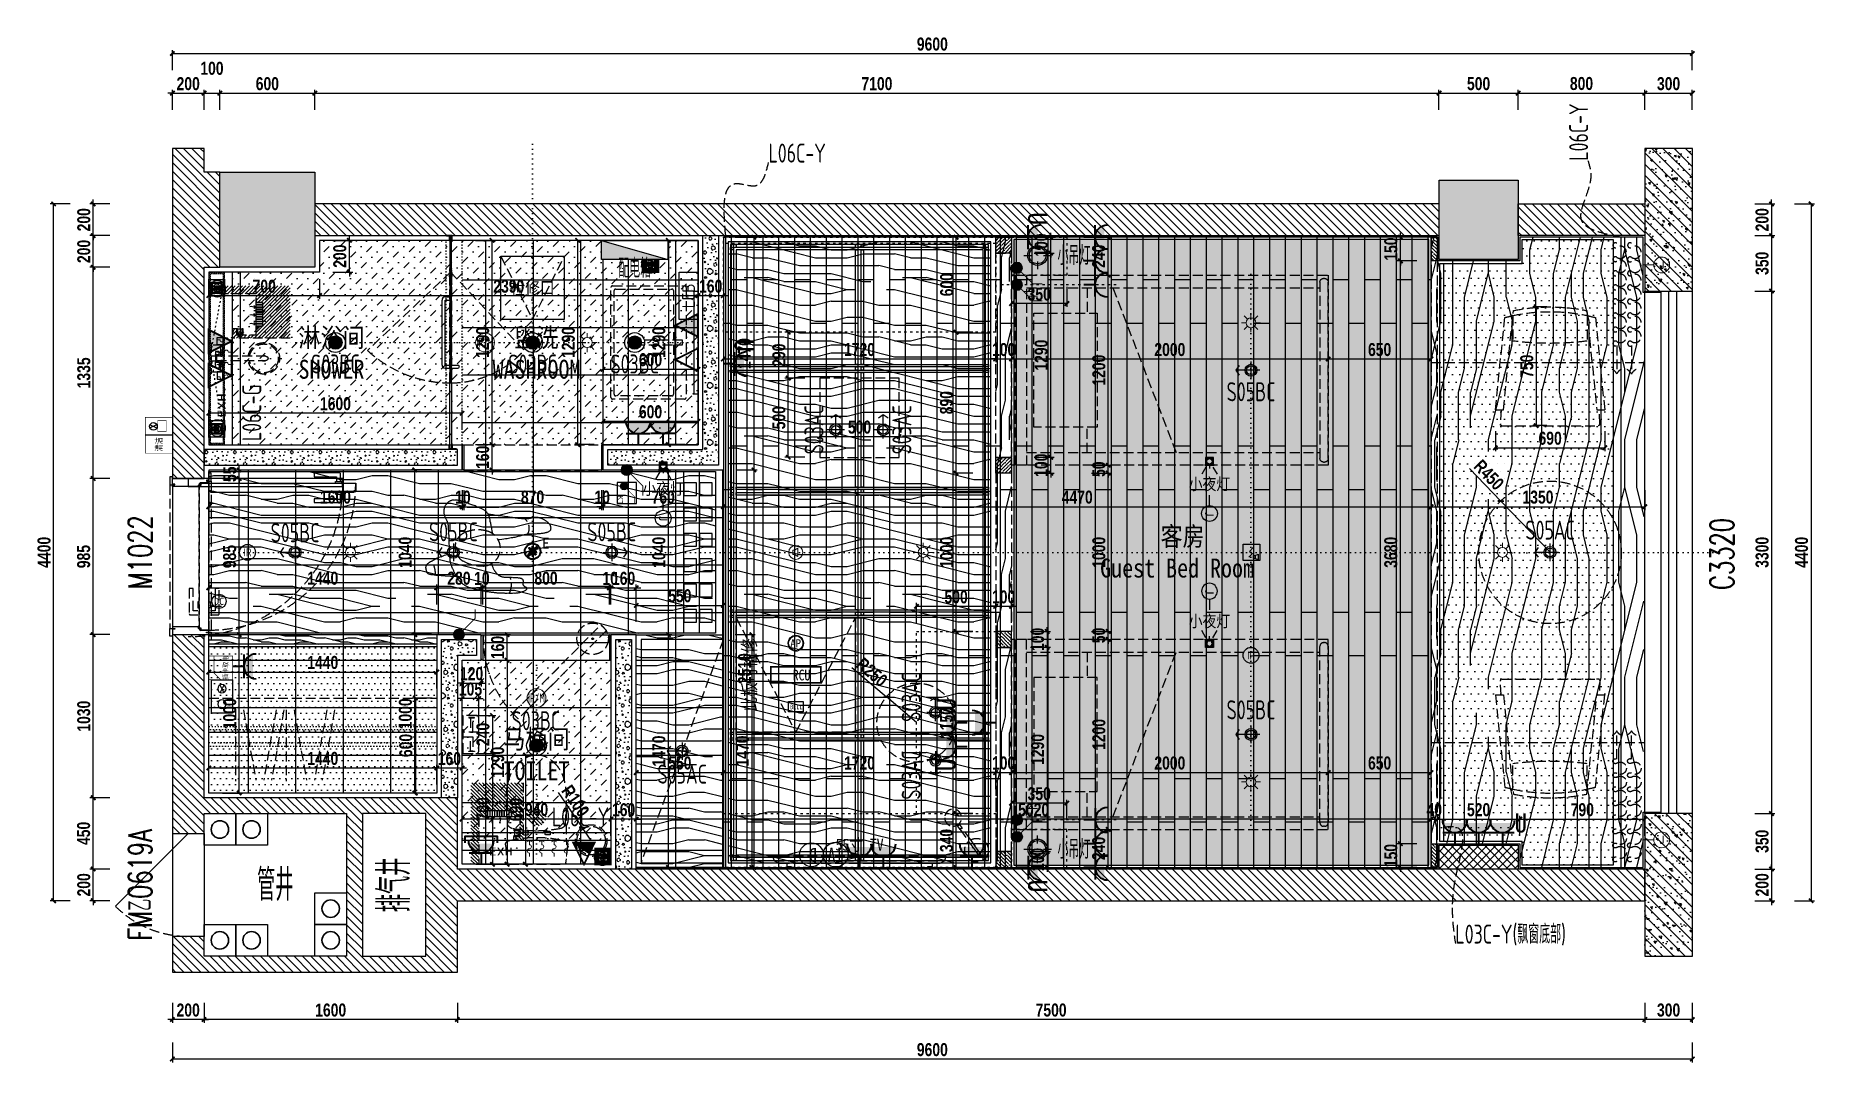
# Model space of a CAD drawing. Header units: millimetres. Extents: x 151151 to 230613, y -376178 to 0.
# Drawn here: x 219378 to 230613, y -376178 to -369694 of the extents above; entities that cross this region are included whole.
import ezdxf
from ezdxf.enums import TextEntityAlignment as Align

# ---------------------------------------------------------------- set-up
doc = ezdxf.new("R2010")
doc.units = ezdxf.units.MM
doc.header["$LTSCALE"] = 250
for name, pattern in [('ACAD_ISO03W100', [30, 12, -18]), ('CONTINOUS', [0]), ('DASH', [0.35, 0.25, -0.1]), ('DOT', [0.25, 0, -0.25])]:
    doc.linetypes.add(name, pattern=pattern)
doc.layers.get('Defpoints').update_dxf_attribs({"color": 250})
for name, color, linetype in [('0-台阶', 138, 'Continuous'), ('0-强弱电箱', 140, 'Continuous'), ('0-水点位', 2, 'Continuous'), ('0-水管', 1, 'ACAD_ISO03W100'), ('0-窗帘', 16, 'Continuous'), ('0-辅助线', 1, 'DOT'), ('0-高差', 146, 'Continuous'), ('01-原始砖砌筑间隔墙', 6, 'Continuous'), ('01-原始结构承重墙柱', 6, 'Continuous'), ('01-原始钢筋混凝土加固墙柱', 6, 'Continuous'), ('A-Wind-Text', 11, 'Continuous'), ('A-建筑文字', 7, 'Continuous'), ('A-建筑门', 1, 'Continuous'), ('A-建筑门-不显示', 1, 'Continuous'), ('C-天花检修风口', 134, 'Continuous'), ('C-天花轮廓线', 4, 'Continuous'), ('CON-完成面标注', 66, 'Continuous'), ('CON-施工标注', 66, 'Continuous'), ('CON-施工标注-道具放大标注', 7, 'Continuous'), ('CON-施工标注-道具标注', 66, 'Continuous'), ('DOOR-门', 32, 'Continuous'), ('DOOR-门开启线', 8, 'DASH'), ('DOOR-门框、门套', 22, 'Continuous'), ('E-RCU', 3, 'CONTINOUS'), ('ELV', 8, 'Continuous'), ('FMW-固定装饰-不到顶', 150, 'DASH'), ('FU-活动家具', 36, 'Continuous'), ('GL-玻璃窗线', 5, 'Continuous'), ('GND-地面材质填充', 251, 'Continuous'), ('GND-地面造型线', 124, 'Continuous'), ('MEPM - AFA - EQUIP', 2, 'Continuous'), ('P-台盆台面', 142, 'Continuous'), ('P-固定家具（悬空）', 45, 'Continuous'), ('P-固定家具（落地到顶）', 40, 'Continuous'), ('P-固定家具（落地）', 33, 'Continuous'), ('P-完成面', 3, 'Continuous'), ('P-新建轻钢龙骨隔墙填充', 251, 'Continuous'), ('P-新砌墙体', 7, 'Continuous'), ('P-新砌轻质砌块砖填充', 251, 'Continuous'), ('P-木构造型', 40, 'Continuous'), ('P-洁具', 136, 'DASH'), ('P-洁具-地漏', 16, 'DASH'), ('P-洁具-地漏-隐形', 138, 'DASH'), ('P-活动家具', 39, 'DASH'), ('P-淋浴隔断', 5, 'Continuous'), ('P-淋浴隔断-门', 152, 'Continuous'), ('S 插座 弱电', 5, 'Continuous'), ('S 插座 强电', 1, 'Continuous'), ('S-LIGHT', 30, 'Continuous')]:
    doc.layers.add(name, color=color, linetype=linetype)
for name, color, linetype, lineweight in [('C-5消防', 150, 'Continuous', 5), ('C-5空调', 150, 'Continuous', 5), ('C-7天花文字', 61, 'Continuous', 20), ('E-4插座', 4, 'Continuous', 15), ('MEPM-ELV-EQUIP-SEC', 6, 'Continuous', 25), ('P-区域文字', 2, 'Continuous', 0)]:
    doc.layers.add(name, color=color, linetype=linetype, lineweight=lineweight)
for name, color, linetype, true_color in [('C-天花造型示意', 230, 'Continuous', 0xff007f), ('E-开关点位', 150, 'CONTINOUS', 0x007fff), ('P-legend', 230, 'Continuous', 0xff007f), ('P-小夜灯', 20, 'Continuous', 0xff3f00)]:
    doc.layers.add(name, color=color, linetype=linetype, true_color=true_color)
doc.styles.add('_TCH_WINDOW', font='SIMPLEX', dxfattribs={"bigfont": 'GBCBIG'})
doc.styles.add('_TEL_ATTDEF', font='GBENOR', dxfattribs={"width": 0.8, "height": 3, "bigfont": 'GBCBIG'})
doc.styles.add('_TEL_DIM', font='SIMPLEX', dxfattribs={"width": 0.8, "height": 3.5, "bigfont": 'HZTXT'})
doc.styles.add('FXXX-新宋体', font='', dxfattribs={"width": 0.85, "bigfont": 'gbcbig.shx'})
doc.styles.add('PUA-尺寸标高', font='cityb___.ttf', dxfattribs={"width": 0.8})
doc.styles.add('PUA-材料标注', font='', dxfattribs={"width": 0.6})
doc.styles.add('RIGI中文', font='Microsoft YaHei.ttf')
doc.styles.add('SD-Text-GB', font='gbenor.shx', dxfattribs={"width": 0.8, "bigfont": 'gbcbig.shx'})
doc.styles.get("Standard").update_dxf_attribs({"font": ''})
doc.styles.add('TITLE_黑体', font='simhei.ttf')
doc.styles.add('XY', font='SIMYOU.TTF', dxfattribs={"width": 0.8})
doc.styles.add('ZTA-A-DIMS', font='GBENOR', dxfattribs={"width": 0.8, "bigfont": 'GBCBIG'})
doc.styles.add('宋体', font='', dxfattribs={"width": 0.8, "height": 2.5})
doc.styles.add('黑体', font='simhei.ttf', dxfattribs={"width": 0.8, "height": 2.5})
doc.styles.get('FXXX-新宋体').set_extended_font_data('SimSun')
doc.styles.get('PUA-材料标注').set_extended_font_data('SimSun')
doc.styles.get('Standard').set_extended_font_data('SimSun')
doc.styles.get('宋体').set_extended_font_data('SimSun')
doc.linetypes.add('LED', pattern='A,0.5,-0.2,["LED",Standard,S=0.2,R=0,X=-0.2,Y=-0.1],-0.2', length=0.9)
doc.linetypes.add('LED_LINE', pattern='A,12.7,-5.08,["LED",Standard,S=2.54,R=0,X=-2.54,Y=-1.27],-6.35', length=24.13)
doc.dimstyles.new('PUA 1-35', dxfattribs={"dimscale": 35, "dimtxt": 2.35, "dimasz": 0.8, "dimexe": 0.6, "dimexo": 0.6, "dimgap": 0.5, "dimtad": 1, "dimdec": 0, "dimrnd": 5, "dimdsep": 46, "dimtxsty": 'PUA-尺寸标高', "dimblk": 'ARCHTICK', "dimcen": 1.8, "dimclrd": 66, "dimclre": 66, "dimclrt": 66, "dimadec": 0, "dimazin": 0, "dimtfac": 1.5, "dimtdec": 0, "dimtix": 1, "dimtmove": 2, "dimatfit": 3, "dimldrblk": 'ARROWS', "dimfxl": 3, "dimfxlon": 1, "dimtolj": 1, "dimtzin": 0, "dimarcsym": 0})
pattern_1 = [(45, (-200051.383, 376787.57), (-22.4506403, 22.4506403), []), (45, (-200028.932, 376787.57), (-22.4506403, 22.4506403), [39.6875, -7.9375, 0, -7.9375])]
pattern_2 = [(180, (211925.96, -574177.83), (-90, -180), [0, -180]), (180, (212031.26, -574153.53), (-90, -180), [0, -180]), (180, (211972.76, -574151.73), (-90, -180), [0, -180]), (180, (211908.86, -574204.83), (-90, -180), [0, -180]), (180, (211983.56, -574142.73), (-90, -180), [0, -180]), (180, (211890.86, -574318.23), (-90, -180), [0, -180]), (180, (211945.76, -574303.83), (-90, -180), [0, -180]), (180, (211916.96, -574281.33), (-90, -180), [0, -180]), (180, (212063.66, -574277.73), (-90, -180), [0, -180]), (180, (211975.46, -574269.63), (-90, -180), [0, -180]), (180, (212009.66, -574223.73), (-90, -180), [0, -180]), (180, (212007.86, -574156.23), (-90, -180), [0, -180]), (180, (211940.36, -574149.03), (-90, -180), [0, -180]), (180, (211890.86, -574228.23), (-90, -180), [0, -180]), (180, (212059.16, -574200.33), (-90, -180), [0, -180]), (180, (212043.86, -574230.93), (-90, -180), [0, -180]), (180, (211973.66, -574218.33), (-90, -180), [0, -180]), (180, (211998.86, -574192.23), (-90, -180), [0, -180]), (180, (212013.26, -574251.63), (-90, -180), [0, -180]), (180, (211990.76, -574319.13), (-90, -180), [0, -180]), (180, (212051.96, -574162.53), (-90, -180), [0, -180]), (180, (211952.96, -574282.23), (-90, -180), [0, -180]), (180, (212036.66, -574284.93), (-90, -180), [0, -180]), (180, (212051.06, -574308.33), (-90, -180), [0, -180]), (310.601294, (211901.918, -574261.87), (449.99999503, -540.00000236), [7.90247, -3311.1333]), (198.434949, (211914.776, -574265.3), (-449.9999983, -179.9999987), [8.13157, -1130.28837]), (270, (211914.78, -574257.58), (-90, -180), [7.71429, -352.2857]), (341.565051, (211907.06, -574255.013), (450.0000023, -179.9999866), [8.13157, -1130.28837]), (233.130102, (211907.06, -574255.013), (-90, -180), [8.57143, -891.42855]), (315, (211900.204, -574163.3), (90.00001, -179.999988), [7.2731, -501.84378]), (225, (211910.49, -574163.3), (-90, -180), [7.2731, -501.84378]), (315, (211905.35, -574158.156), (90.00001, -179.999988), [7.2731, -501.84378]), (225, (211905.35, -574158.156), (-90, -180), [7.2731, -501.84378]), (296.56505, (211986.78, -574284.16), (2e-05, -359.99999), [9.58315, -191.66295]), (360, (211991.06, -574292.73), (90, -180), [10.28571, -169.71427]), (243.43495, (212005.63, -574284.16), (-8e-07, -360), [9.58315, -191.66295]), (296.56505, (212001.35, -574275.58), (2e-05, -359.99999), [9.58315, -191.66295]), (180, (212001.35, -574275.58), (-90, -180), [10.28571, -169.71427]), (243.43495, (211991.06, -574275.58), (-8e-07, -360), [9.58315, -191.66295]), (287.102728, (211919.061, -574223.299), (269.99998968, -900.00000145), [11.6584, -4884.87075]), (323.972626, (211922.49, -574234.442), (1709.9999783, -1259.9999986), [11.6584, -2436.606]), (360, (211931.92, -574241.3), (90, -180), [11.14286, -168.85713]), (216.027373, (211952.49, -574234.442), (-1709.9999874, -1259.9999864), [11.6584, -2436.606]), (251.565051, (211955.918, -574224.156), (-270.0000014, -899.9999985), [10.8421, -1127.57784]), (287.102728, (211952.49, -574213.013), (269.99998968, -900.00000145), [11.6584, -4884.87075]), (323.972626, (211943.061, -574206.156), (1709.9999783, -1259.9999986), [11.6584, -2436.606]), (180, (211943.06, -574206.16), (-90, -180), [11.14286, -168.85713]), (216.027373, (211931.918, -574206.156), (-1709.9999874, -1259.9999864), [11.6584, -2436.606]), (251.565051, (211922.49, -574213.013), (-270.0000014, -899.9999985), [10.8421, -1127.57784]), (330.255118, (211917.347, -574307.299), (270.0000006, -179.9999978), [6.9105, -1444.29588]), (270, (211923.35, -574303.87), (-90, -180), [6.85714, -353.14283]), (209.744881, (211923.347, -574303.87), (-270.0000002, -179.9999992), [6.9105, -1444.29588]), (296.56505, (211959.35, -574179.58), (2e-05, -359.99999), [9.58315, -191.66295]), (348.690067, (211963.633, -574188.156), (810.0000006, -179.9999955), [8.74118, -1826.90565]), (221.185925, (211979.061, -574183.87), (-2249.99998637, -1979.9999827), [9.11155, -3817.7406]), (270, (211979.06, -574175.3), (-90, -180), [8.57143, -351.42855]), (318.814074, (211972.204, -574169.299), (2249.99996, -1980.0000126), [9.11155, -3817.7406]), (196.699244, (211972.204, -574169.299), (-2969.99997765, -899.99999057), [8.94884, -3749.56125]), (240.945396, (211963.633, -574171.87), (-89.99999976, -179.9999984), [8.82483, -3697.60185]), (289.983106, (212034.7755, -574255.013), (450.0000017, -1259.99999667), [10.0326, -4203.65925]), (335.556045, (212038.204, -574264.442), (1170.00000446, -539.99998878), [10.3569, -4339.53945]), (204.4439547, (212057.061, -574264.442), (-1170.00000058, -539.9999974), [10.3569, -4339.53945]), (250.0168934, (212060.49, -574255.013), (-450.00000136, -1259.99999687), [10.0326, -4203.65925]), (289.983106, (212057.061, -574245.5845), (450.0000017, -1259.99999667), [10.0326, -4203.65925]), (340.016893, (212047.633, -574242.156), (450.0000003, -179.9999918), [10.0326, -2096.81325]), (199.9831065, (212047.633, -574242.156), (-449.9999975, -179.9999997), [10.0326, -2096.81325]), (250.0168934, (212038.204, -574245.5845), (-450.00000136, -1259.99999687), [10.0326, -4203.65925]), (302.005383, (211967.918, -574238.727), (90.000012, -179.9999908), [8.08627, -1690.0302]), (198.434949, (211979.918, -574243.013), (-449.9999983, -179.9999987), [8.13157, -1130.28837]), (270, (211979.92, -574235.3), (-90, -180), [7.71429, -352.2857]), (341.565051, (211972.204, -574232.727), (450.0000023, -179.9999866), [8.13157, -1130.28837]), (234.462322, (211972.204, -574232.727), (-629.9999991, -899.99999865), [7.37342, -3089.46345]), (296.56505, (212020.2, -574195.01), (2e-05, -359.99999), [9.58315, -191.66295]), (360, (212024.49, -574203.58), (90, -180), [9.42857, -170.57142]), (239.036243, (212039.061, -574195.013), (-90.0000003, -179.9999991), [9.99592, -2089.1466]), (300.963756, (212033.918, -574186.442), (90.0000123, -179.9999917), [9.99592, -2089.1466]), (180, (212033.92, -574186.44), (-90, -180), [9.42857, -170.57142]), (243.43495, (212024.49, -574186.44), (-8e-07, -360), [9.58315, -191.66295])]
pattern_3 = [(180, (197275.96, -572177.86), (-90, -180), [0, -180]), (180, (197381.26, -572153.56), (-90, -180), [0, -180]), (180, (197322.76, -572151.76), (-90, -180), [0, -180]), (180, (197258.86, -572204.86), (-90, -180), [0, -180]), (180, (197333.56, -572142.76), (-90, -180), [0, -180]), (180, (197240.86, -572318.26), (-90, -180), [0, -180]), (180, (197295.76, -572303.86), (-90, -180), [0, -180]), (180, (197266.96, -572281.36), (-90, -180), [0, -180]), (180, (197413.66, -572277.76), (-90, -180), [0, -180]), (180, (197325.46, -572269.66), (-90, -180), [0, -180]), (180, (197359.66, -572223.76), (-90, -180), [0, -180]), (180, (197357.86, -572156.26), (-90, -180), [0, -180]), (180, (197290.36, -572149.06), (-90, -180), [0, -180]), (180, (197240.86, -572228.26), (-90, -180), [0, -180]), (180, (197409.16, -572200.36), (-90, -180), [0, -180]), (180, (197393.86, -572230.96), (-90, -180), [0, -180]), (180, (197323.66, -572218.36), (-90, -180), [0, -180]), (180, (197348.86, -572192.26), (-90, -180), [0, -180]), (180, (197363.26, -572251.66), (-90, -180), [0, -180]), (180, (197340.76, -572319.16), (-90, -180), [0, -180]), (180, (197401.96, -572162.56), (-90, -180), [0, -180]), (180, (197302.96, -572282.26), (-90, -180), [0, -180]), (180, (197386.66, -572284.96), (-90, -180), [0, -180]), (180, (197401.06, -572308.36), (-90, -180), [0, -180]), (310.601294, (197251.918, -572261.906), (449.99999503, -540.00000236), [7.90247, -3311.1333]), (198.434949, (197264.776, -572265.334), (-449.9999983, -179.9999987), [8.13157, -1130.28837]), (270, (197264.78, -572257.62), (-90, -180), [7.71429, -352.2857]), (341.565051, (197257.06, -572255.05), (450.0000023, -179.9999866), [8.13157, -1130.28837]), (233.130102, (197257.06, -572255.05), (-90, -180), [8.57143, -891.42855]), (315, (197250.204, -572163.334), (90.00001, -179.999988), [7.2731, -501.84378]), (225, (197260.49, -572163.334), (-90, -180), [7.2731, -501.84378]), (315, (197255.35, -572158.19), (90.00001, -179.999988), [7.2731, -501.84378]), (225, (197255.35, -572158.19), (-90, -180), [7.2731, -501.84378]), (296.56505, (197336.78, -572284.19), (2e-05, -359.99999), [9.58315, -191.66295]), (360, (197341.06, -572292.76), (90, -180), [10.28571, -169.71427]), (243.43495, (197355.63, -572284.19), (-8e-07, -360), [9.58315, -191.66295]), (296.56505, (197351.35, -572275.62), (2e-05, -359.99999), [9.58315, -191.66295]), (180, (197351.35, -572275.62), (-90, -180), [10.28571, -169.71427]), (243.43495, (197341.06, -572275.62), (-8e-07, -360), [9.58315, -191.66295]), (287.102728, (197269.061, -572223.3345), (269.99998968, -900.00000145), [11.6584, -4884.87075]), (323.972626, (197272.49, -572234.477), (1709.9999783, -1259.9999986), [11.6584, -2436.606]), (360, (197281.92, -572241.33), (90, -180), [11.14286, -168.85713]), (216.027373, (197302.49, -572234.477), (-1709.9999874, -1259.9999864), [11.6584, -2436.606]), (251.565051, (197305.918, -572224.192), (-270.0000014, -899.9999985), [10.8421, -1127.57784]), (287.102728, (197302.49, -572213.049), (269.99998968, -900.00000145), [11.6584, -4884.87075]), (323.972626, (197293.061, -572206.192), (1709.9999783, -1259.9999986), [11.6584, -2436.606]), (180, (197293.06, -572206.2), (-90, -180), [11.14286, -168.85713]), (216.027373, (197281.918, -572206.192), (-1709.9999874, -1259.9999864), [11.6584, -2436.606]), (251.565051, (197272.49, -572213.05), (-270.0000014, -899.9999985), [10.8421, -1127.57784]), (330.255118, (197267.347, -572307.334), (270.0000006, -179.9999978), [6.9105, -1444.29588]), (270, (197273.35, -572303.91), (-90, -180), [6.85714, -353.14283]), (209.744881, (197273.347, -572303.906), (-270.0000002, -179.9999992), [6.9105, -1444.29588]), (296.56505, (197309.35, -572179.62), (2e-05, -359.99999), [9.58315, -191.66295]), (348.690067, (197313.633, -572188.192), (810.0000006, -179.9999955), [8.74118, -1826.90565]), (221.185925, (197329.061, -572183.906), (-2249.99998637, -1979.9999827), [9.11155, -3817.7406]), (270, (197329.06, -572175.33), (-90, -180), [8.57143, -351.42855]), (318.814074, (197322.204, -572169.3345), (2249.99996, -1980.0000126), [9.11155, -3817.7406]), (196.699244, (197322.204, -572169.3345), (-2969.99997765, -899.99999057), [8.94884, -3749.56125]), (240.945396, (197313.633, -572171.906), (-89.99999976, -179.9999984), [8.82483, -3697.60185]), (289.983106, (197384.7755, -572255.049), (450.0000017, -1259.99999667), [10.0326, -4203.65925]), (335.556045, (197388.204, -572264.477), (1170.00000446, -539.99998878), [10.3569, -4339.53945]), (204.4439547, (197407.061, -572264.477), (-1170.00000058, -539.9999974), [10.3569, -4339.53945]), (250.0168934, (197410.49, -572255.049), (-450.00000136, -1259.99999687), [10.0326, -4203.65925]), (289.983106, (197407.061, -572245.62), (450.0000017, -1259.99999667), [10.0326, -4203.65925]), (340.016893, (197397.633, -572242.192), (450.0000003, -179.9999918), [10.0326, -2096.81325]), (199.9831065, (197397.633, -572242.192), (-449.9999975, -179.9999997), [10.0326, -2096.81325]), (250.0168934, (197388.204, -572245.62), (-450.00000136, -1259.99999687), [10.0326, -4203.65925]), (302.005383, (197317.918, -572238.763), (90.000012, -179.9999908), [8.08627, -1690.0302]), (198.434949, (197329.918, -572243.05), (-449.9999983, -179.9999987), [8.13157, -1130.28837]), (270, (197329.92, -572235.33), (-90, -180), [7.71429, -352.2857]), (341.565051, (197322.204, -572232.763), (450.0000023, -179.9999866), [8.13157, -1130.28837]), (234.462322, (197322.204, -572232.763), (-629.9999991, -899.99999865), [7.37342, -3089.46345]), (296.56505, (197370.2, -572195.05), (2e-05, -359.99999), [9.58315, -191.66295]), (360, (197374.49, -572203.62), (90, -180), [9.42857, -170.57142]), (239.036243, (197389.061, -572195.049), (-90.0000003, -179.9999991), [9.99592, -2089.1466]), (300.963756, (197383.918, -572186.477), (90.0000123, -179.9999917), [9.99592, -2089.1466]), (180, (197383.92, -572186.48), (-90, -180), [9.42857, -170.57142]), (243.43495, (197374.49, -572186.48), (-8e-07, -360), [9.58315, -191.66295])]
pattern_4 = [(45, (-201625.48, 31413.072), (-26.516504, 26.516504), [])]
pattern_5 = [(45, (270702.714, 8602.7), (33.6759605, 101.0278814), [47.625, -47.625, 0, -47.625, 0, -47.625])]
pattern_6 = [(0, (270702.7, 8602.7), (0, 1000), [200, -300, 100, -400]), (0, (271402.7, 8627.7), (0, 1000), [200, -800]), (0, (271302.7, 8677.7), (0, 1000), [100, -900]), (0, (270752.7, 8702.7), (0, 1000), [50, -700, 50, -200]), (0, (271102.7, 8752.7), (0, 1000), [200, -300, 50, -450]), (0, (270852.7, 8777.7), (0, 1000), [150, -850]), (0, (271102.7, 8802.7), (0, 1000), [300, -700]), (0, (270802.7, 8827.7), (0, 1000), [200, -800]), (0, (271202.7, 8852.7), (0, 1000), [500, -500]), (0, (270902.7, 8902.7), (0, 1000), [100, -300, 200, -400]), (0, (271602.7, 8927.7), (0, 1000), [200, -800]), (0, (271402.7, 8952.7), (0, 1000), [100, -900]), (0, (271202.7, 8977.7), (0, 1000), [100, -900]), (0, (270702.7, 9002.7), (0, 1000), [200, -800]), (0, (271202.7, 9027.7), (0, 1000), [200, -800]), (0, (271202.7, 9077.7), (0, 1000), [200, -200, 200, -400]), (0, (271002.7, 9127.7), (0, 1000), [100, -500, 200, -200]), (0, (271202.7, 9152.7), (0, 1000), [300, -700]), (0, (271202.7, 9202.7), (0, 1000), [200, -800]), (0, (270802.7, 9227.7), (0, 1000), [300, -400, 100, -200]), (0, (270802.7, 9277.7), (0, 1000), [500, -500]), (0, (271402.7, 9302.7), (0, 1000), [100, -900]), (0, (271102.7, 9327.7), (0, 1000), [200, -800]), (0, (270902.7, 9352.7), (0, 1000), [100, -400, 100, -400]), (0, (270802.7, 9377.7), (0, 1000), [100, -300, 200, -400]), (0, (271002.7, 9402.7), (0, 1000), [100, -500, 100, -300]), (0, (271202.7, 9427.7), (0, 1000), [300, -700]), (0, (270802.7, 9477.7), (0, 1000), [200, -800]), (0, (271302.7, 9502.7), (0, 1000), [100, -900]), (0, (271502.7, 9527.7), (0, 1000), [100, -900]), (14.03624, (271402.71, 8677.7), (1000, -4e-08), [103, -4020.1055]), (14.03624, (271502.71, 8902.7), (1000, -4e-08), [103, -4020.1055]), (14.03624, (271402.71, 9502.7), (1000, -4e-08), [103, -4020.1055]), (14.03624, (271102.71, 9127.7), (1000, -4e-08), [103, -4020.1055]), (14.03624, (271302.71, 9277.7), (1000, -4e-08), [103, -4020.1055]), (14.03624, (271402.71, 9202.7), (1000, -4e-08), [103, -4020.1055]), (14.03624, (270902.71, 9377.7), (1000, -4e-08), [103, -4020.1055]), (14.03624, (271302.71, 9327.7), (1000, -4e-08), [103, -4020.1055]), (14.03624, (271502.71, 8952.7), (1000, -4e-08), [206, -3917.1055]), (14.03624, (271402.71, 9027.7), (1000, -4e-08), [206, -3917.1055]), (14.03624, (271402.71, 9077.7), (1000, -4e-08), [206, -3917.1055]), (165.96376, (271102.71, 8752.7), (-1000, -4e-08), [103, -206, 103, -3711.1055]), (165.96376, (270902.71, 8902.7), (-1000, -4e-08), [103, -4020.1055]), (165.96376, (270902.71, 9352.7), (-1000, -4e-08), [206, -3917.1055]), (194.03624, (271402.71, 8627.7), (-1000, 4e-08), [103, -4020.1055]), (345.96376, (271602.71, 8627.7), (1000, 4e-08), [103, -4020.1055]), (345.96376, (271302.71, 8977.7), (1000, 4e-08), [103, -4020.1055]), (345.96376, (271502.71, 9152.7), (1000, 4e-08), [103, -4020.1055]), (345.96376, (271102.71, 9227.7), (1000, 4e-08), [103, -4020.1055]), (345.96376, (271002.71, 9352.7), (1000, 4e-08), [103, -4020.1055]), (345.96376, (271102.71, 9402.7), (1000, 4e-08), [103, -4020.1055]), (345.96376, (271102.71, 9227.7), (1000, 4e-08), [103, -4020.1055]), (345.96376, (271402.71, 9377.7), (1000, 4e-08), [412, -3711.1055]), (345.96376, (270802.71, 8702.7), (1000, 4e-08), [412, -3711.1055]), (345.96376, (270902.71, 8777.7), (1000, 4e-08), [412, -3711.1055]), (345.96376, (271002.71, 8827.7), (1000, 4e-08), [103, -206, 206, -3608.1055]), (345.96376, (271002.71, 8902.7), (1000, 4e-08), [206, -206, 206, -3505.1055]), (345.96376, (270902.71, 9002.7), (1000, 4e-08), [412, -3711.1055]), (345.96376, (270802.71, 9077.7), (1000, 4e-08), [412, -3711.1055]), (345.96376, (270802.71, 9127.7), (1000, 4e-08), [412, -3711.1055]), (345.96376, (271502.71, 9427.7), (1000, 4e-08), [103, -4020.1055]), (345.96377, (271602.71, 9527.7), (1000, 0.00019), [206, -3917.1055]), (345.96377, (271002.71, 9477.7), (1000, 0.00019), [206, -3917.1055]), (345.96376, (270902.71, 8602.7), (1000, 2e-05), [412, -3711.1055]), (345.96376, (271502.71, 9302.7), (1000, 2e-05), [309, -3814.1055]), (345.96376, (271602.71, 9227.7), (1000, 2e-05), [618, -3505.1055])]
pattern_7 = [(0, (270702.714, 8602.698), (18.75, 37.5), [0, -37.5])]
pattern_8 = [(90, (270702.7, 8602.7), (-1000, 6e-14), [200, -300, 100, -400]), (90, (270677.7, 9302.7), (-1000, 6e-14), [200, -800]), (90, (270627.7, 9202.7), (-1000, 6e-14), [100, -900]), (90, (270602.7, 8652.7), (-1000, 6e-14), [50, -700, 50, -200]), (90, (270552.7, 9002.7), (-1000, 6e-14), [200, -300, 50, -450]), (90, (270527.7, 8752.7), (-1000, 6e-14), [150, -850]), (90, (270502.7, 9002.7), (-1000, 6e-14), [300, -700]), (90, (270477.7, 8702.7), (-1000, 6e-14), [200, -800]), (90, (270452.7, 9102.7), (-1000, 6e-14), [500, -500]), (90, (270402.7, 8802.7), (-1000, 6e-14), [100, -300, 200, -400]), (90, (270377.7, 9502.7), (-1000, 6e-14), [200, -800]), (90, (270352.7, 9302.7), (-1000, 6e-14), [100, -900]), (90, (270327.7, 9102.7), (-1000, 6e-14), [100, -900]), (90, (270302.7, 8602.7), (-1000, 6e-14), [200, -800]), (90, (270277.7, 9102.7), (-1000, 6e-14), [200, -800]), (90, (270227.7, 9102.7), (-1000, 6e-14), [200, -200, 200, -400]), (90, (270177.7, 8902.7), (-1000, 6e-14), [100, -500, 200, -200]), (90, (270152.7, 9102.7), (-1000, 6e-14), [300, -700]), (90, (270102.7, 9102.7), (-1000, 6e-14), [200, -800]), (90, (270077.7, 8702.7), (-1000, 6e-14), [300, -400, 100, -200]), (90, (270027.7, 8702.7), (-1000, 6e-14), [500, -500]), (90, (270002.7, 9302.7), (-1000, 6e-14), [100, -900]), (90, (269977.7, 9002.7), (-1000, 6e-14), [200, -800]), (90, (269952.7, 8802.7), (-1000, 6e-14), [100, -400, 100, -400]), (90, (269927.7, 8702.7), (-1000, 6e-14), [100, -300, 200, -400]), (90, (269902.7, 8902.7), (-1000, 6e-14), [100, -500, 100, -300]), (90, (269877.7, 9102.7), (-1000, 6e-14), [300, -700]), (90, (269827.7, 8702.7), (-1000, 6e-14), [200, -800]), (90, (269802.7, 9202.7), (-1000, 6e-14), [100, -900]), (90, (269777.7, 9402.7), (-1000, 6e-14), [100, -900]), (104.03624, (270627.71, 9302.7), (4e-08, 1000), [103, -4020.1055]), (104.03624, (270402.71, 9402.7), (4e-08, 1000), [103, -4020.1055]), (104.03624, (269802.71, 9302.7), (4e-08, 1000), [103, -4020.1055]), (104.03624, (270177.71, 9002.7), (4e-08, 1000), [103, -4020.1055]), (104.03624, (270027.71, 9202.7), (4e-08, 1000), [103, -4020.1055]), (104.03624, (270102.71, 9302.7), (4e-08, 1000), [103, -4020.1055]), (104.03624, (269927.71, 8802.7), (4e-08, 1000), [103, -4020.1055]), (104.03624, (269977.71, 9202.7), (4e-08, 1000), [103, -4020.1055]), (104.03624, (270352.71, 9402.7), (4e-08, 1000), [206, -3917.1055]), (104.03624, (270277.71, 9302.7), (4e-08, 1000), [206, -3917.1055]), (104.03624, (270227.71, 9302.7), (4e-08, 1000), [206, -3917.1055]), (255.96376, (270552.71, 9002.7), (4e-08, -1000), [103, -206, 103, -3711.1055]), (255.96376, (270402.71, 8802.7), (4e-08, -1000), [103, -4020.1055]), (255.96376, (269952.71, 8802.7), (4e-08, -1000), [206, -3917.1055]), (284.03624, (270677.71, 9302.7), (-4e-08, -1000), [103, -4020.1055]), (75.96376, (270677.71, 9502.7), (-4e-08, 1000), [103, -4020.1055]), (75.96376, (270327.71, 9202.7), (-4e-08, 1000), [103, -4020.1055]), (75.96376, (270152.71, 9402.7), (-4e-08, 1000), [103, -4020.1055]), (75.96376, (270077.71, 9002.7), (-4e-08, 1000), [103, -4020.1055]), (75.96376, (269952.71, 8902.7), (-4e-08, 1000), [103, -4020.1055]), (75.96376, (269902.71, 9002.7), (-4e-08, 1000), [103, -4020.1055]), (75.96376, (270077.71, 9002.7), (-4e-08, 1000), [103, -4020.1055]), (75.96376, (269927.71, 9302.7), (-4e-08, 1000), [412, -3711.1055]), (75.96376, (270602.71, 8702.7), (-4e-08, 1000), [412, -3711.1055]), (75.96376, (270527.71, 8802.7), (-4e-08, 1000), [412, -3711.1055]), (75.96376, (270477.71, 8902.7), (-4e-08, 1000), [103, -206, 206, -3608.1055]), (75.96376, (270402.71, 8902.7), (-4e-08, 1000), [206, -206, 206, -3505.1055]), (75.96376, (270302.71, 8802.7), (-4e-08, 1000), [412, -3711.1055]), (75.96376, (270227.71, 8702.7), (-4e-08, 1000), [412, -3711.1055]), (75.96376, (270177.71, 8702.7), (-4e-08, 1000), [412, -3711.1055]), (75.96376, (269877.71, 9402.7), (-4e-08, 1000), [103, -4020.1055]), (75.96377, (269777.71, 9502.7), (-0.00019, 1000), [206, -3917.1055]), (75.96377, (269827.71, 8902.7), (-0.00019, 1000), [206, -3917.1055]), (75.96376, (270702.71, 8802.7), (-2e-05, 1000), [412, -3711.1055]), (75.96376, (270002.71, 9402.7), (-2e-05, 1000), [309, -3814.1055]), (75.96376, (270077.71, 9502.7), (-2e-05, 1000), [618, -3505.1055])]

msp = doc.modelspace()

# ---------------------------------------------------------------- texts
at = {"layer": 'A-Wind-Text', "style": '_TCH_WINDOW', "width": 0.705882}
for s, p in [('M1022', (220038.5, -372957.3)), ('FM乙0619A', (220038.5, -375057.3))]:
    msp.add_text(s, height=148.75, rotation=90, dxfattribs=at).set_placement(p, align=Align.MIDDLE_CENTER)
at = {"layer": 'A-建筑文字', "style": 'ZTA-A-DIMS', "width": 0.8}
msp.add_text('排气井', height=200, rotation=90, dxfattribs=at).set_placement((221642.1, -375057.3), align=Align.MIDDLE_CENTER)
msp.add_text('管井', height=200, dxfattribs=at).set_placement((220892.1, -375057.3), align=Align.MIDDLE_CENTER)
at = {"layer": 'C-天花检修风口', "style": 'PUA-材料标注', "width": 0.8}
msp.add_text('此板可检修', height=85, rotation=90, dxfattribs=at).set_placement((223885.6, -373731.3), align=Align.MIDDLE_CENTER)
at = {"layer": 'P-区域文字', "char_height": 120, "width": 1771.706, "attachment_point": 5, "style": 'FXXX-新宋体'}
for s, insert in [('淋浴间\\PSHOWER', (221247.2, -371701.8)), ('盥洗\\PWASHROOM', (222542.1, -371701.8)), (' 客房\\PGuest Bed Room ', (226587.8, -372957.3)), ('马桶间\\PTOILET', (222542.2, -374237.3))]:
    msp.add_mtext(s, dxfattribs=dict(at, insert=insert))
at = {"layer": 'P-小夜灯', "color": 252, "width": 0.85}
for p in [(223342.1, -372555.3), (226792.1, -372525.3), (226792.1, -373391.5)]:
    msp.add_text('小夜灯', height=75, dxfattribs=at).set_placement(p, align=Align.MIDDLE_CENTER)
at = {"layer": 'P-活动家具', "color": 252, "linetype": 'DASH', "width": 0.85}
msp.add_text('55寸 TV', height=75, dxfattribs=at).set_placement((224582.1, -374803.2), align=Align.MIDDLE_CENTER)
at = {"layer": 'S-LIGHT', "linetype": 'LED', "ltscale": 0.005, "style": 'ZTA-A-DIMS', "width": 0.8}
for s, p in [('L06C-Y', (229184, -370484.3)), ('L06C-G', (220803.6, -372255))]:
    msp.add_text(s, height=120, rotation=90, dxfattribs=at).set_placement(p)
for s, p in [('L06C-Y', (224007.2, -370495.8)), ('L06C-Y', (222638.9, -374687.7)), ('L03C-Y(飘窗底部)', (228345.8, -375428))]:
    msp.add_text(s, height=120, dxfattribs=at).set_placement(p)
for p in [(225832.5, -371082.3), (225832.5, -374832.3)]:
    msp.add_text('小吊灯', height=120, dxfattribs=at).set_placement(p, align=Align.MIDDLE_LEFT)
for s, p in [('S03BC', (221272.1, -371767.9)), ('S03BC', (222517.1, -371767.9)), ('S03BC', (223162.1, -371767.9)), ('S05BC', (227054.6, -371942.9)), ('S05BC', (221017.1, -372833.2)), ('S05BC', (222017.1, -372827.4)), ('S05BC', (223017.1, -372827.4)), ('S05AC', (228943.6, -372816.7)), ('S05BC', (227054.6, -373951.7)), ('S03BC', (222538.1, -374020.7)), ('S05AC', (223462.1, -374357.9))]:
    msp.add_text(s, height=120, dxfattribs=at).set_placement(p, align=Align.MIDDLE_CENTER)
for p in [(224294.8, -372183.3), (224849.5, -372183.3), (224908.4, -373872.9), (224908.4, -374363.7)]:
    msp.add_text('S03AC', height=120, rotation=90, dxfattribs=at).set_placement(p, align=Align.MIDDLE_CENTER)

# ---------------------------------------------------------------- blocks, each defined once
blk = doc.blocks.new('DRC')
at = {"layer": 'P-活动家具', "linetype": 'DASH', "extrusion": (-6.93889e-18, 6.70714e-21, -1)}
blk.add_line((-1120, -95), (-1120, -1948), dxfattribs=at)
at = {"layer": 'P-活动家具', "linetype": 'DASH', "extrusion": (6.93889e-18, 6.70714e-21, -1)}
blk.add_line((-80, -95), (-80, -1948), dxfattribs=at)
at = {"layer": 'P-活动家具', "linetype": 'DASH'}
for p, q in [((-1120, -478), (-960, -478)), ((-80, -478), (-240, -478)), ((-1120, -640), (-80, -1040))]:
    blk.add_line(p, q, dxfattribs=at)
for points in [[(0, -20), (0, 0), (-1200, 0), (-1200, -20)], [(0, -25), (-1200, -25), (-1200, -95), (0, -95)], [(-960, -540), (-240, -540), (-240, -140), (-960, -140)]]:
    blk.add_lwpolyline(points, close=True, dxfattribs=at)
blk.add_lwpolyline([(-1200, -95), (-1200, -2000), (0, -2000), (0, -95)], dxfattribs=at)
blk.add_lwpolyline([(-43, -2000), (-1157, -2000, -0.414214), (-1180, -1977), (-1180, -1971, -0.414214), (-1157, -1948), (-43, -1948, -0.414214), (-20, -1971), (-20, -1977, -0.414214)], format="xyb", close=True, dxfattribs=at)
blk = doc.blocks.new('MGZX')
at = {"layer": 'P-木构造型'}
h = blk.add_hatch(dxfattribs=at)
h.set_pattern_fill('ANSI35', color=251, scale=5)
h.set_pattern_definition(pattern_1)
h.paths.add_polyline_path([(0, -100), (100, -100), (100, 0), (0, 0)])
h = blk.add_hatch(dxfattribs=at)
h.set_pattern_fill('ANSI35', color=251, scale=5)
h.set_pattern_definition(pattern_1)
h.paths.add_polyline_path([(1390, -100), (1490, -100), (1490, 0), (1390, 0)])
for points in [[(0, -100), (100, -100), (100, 0), (0, 0)], [(1390, -100), (1490, -100), (1490, 0), (1390, 0)]]:
    blk.add_lwpolyline(points, close=True, dxfattribs=at)
at = {"layer": 'P-木构造型', "linetype": 'DASH'}
blk.add_lwpolyline([(100, -100), (1390, -100), (1390, 0), (100, 0)], close=True, dxfattribs=at)
blk = doc.blocks.new('tv')
at = {"layer": 'P-活动家具', "color": 39, "linetype": 'DASH'}
blk.add_lwpolyline([(-41, -539), (-74, -548), (-74, -83), (-74, 549), (-41, 539)], dxfattribs=at)
for points in [[(-26, -83), (-26, 507), (-41, 539), (-41, -83), (-41, -539), (-26, -507)], [(-26, -83), (-26, 460), (-7, 460), (-7, 432), (0, 432), (0, -432), (0, -432), (-7, -432), (-7, -460), (-26, -460)]]:
    blk.add_lwpolyline(points, close=True, dxfattribs=at)
blk = doc.blocks.new('X00-G-AK_King-Island Roon Baseplan$0$table lammp top')
for points in [[(-4, 0), (-2, 0), (0, 0), (2, 0), (4, 0)], [(3, 3), (-2, 3)], [(3, 3), (3, 3), (3, 3), (3, 3), (3, 3), (3, 3), (3, 3), (3, 3), (3, 3), (3, 3)], [(3, 3), (3, 3), (3, 3), (3, 3), (3, 3), (3, 3), (3, 3), (3, 3), (3, 3), (3, 3), (3, 3), (3, 3), (3, 3), (3, 3), (3, 3), (3, 3), (3, 3), (3, 3), (3, 3), (3, 3), (3, 3), (3, 3), (3, 3), (4, 3), (4, 3), (4, 3), (4, 3), (4, 3), (4, 3), (4, 3), (4, 3), (4, 3), (4, 3), (4, 3), (4, 3), (4, 3), (4, 3), (4, 3), (4, 3), (4, 3), (4, 3), (4, 3), (4, 3), (4, 3), (4, 3), (4, 3), (4, 3), (4, 3), (4, 3), (4, 3), (4, 3), (4, 3), (4, 3), (4, 3), (4, 3), (4, 3), (4, 3), (4, 3), (4, 3), (4, 3), (4, 3), (4, 3), (4, 3)], [(4, 3), (4, 0)], [(-8, -111), (-8, -111), (-8, -111), (-9, -111), (-9, -110), (-9, -110), (-9, -110), (-9, -110), (-9, -109), (-9, -109), (-10, -109), (-10, -108), (-10, -108), (-10, -108), (-10, -107), (-10, -107), (-10, -107), (-10, -106), (-10, -106), (-10, -106), (-10, -106), (-10, -105), (-10, -105), (-10, -105), (-10, -104), (-10, -104), (-10, -104), (-10, -103), (-10, -103), (-10, -103), (-10, -103), (-10, -102), (-10, -102), (-10, -102), (-9, -102), (-9, -102), (-9, -101), (-9, -101), (-9, -101), (-9, -101), (-9, -101), (-9, -100), (-9, -100), (-9, -100), (-9, -100), (-8, -100), (-8, -100), (-8, -99), (-8, -99)], [(8, -46), (8, -46), (8, -45), (8, -45), (8, -45), (8, -45), (8, -45), (8, -44), (8, -44), (8, -44), (8, -44), (8, -44), (8, -43), (8, -43), (8, -43), (7, -43), (7, -43), (7, -43), (7, -42), (7, -42), (7, -42), (7, -42), (7, -42), (7, -41), (7, -41), (7, -41), (6, -41), (6, -41), (6, -41), (6, -40), (6, -40), (6, -40), (6, -40), (5, -40), (5, -40), (5, -40), (5, -39), (5, -39), (5, -39), (5, -39), (4, -39), (4, -39), (4, -39), (4, -39), (4, -39), (3, -39), (3, -38), (3, -38), (3, -38), (3, -38), (3, -38), (2, -38), (2, -38), (2, -38), (2, -38), (2, -38), (1, -38), (1, -38), (1, -38), (1, -38), (1, -38), (1, -38), (0, -38), (0, -38), (0, -38), (0, -38), (0, -38), (-1, -38), (-1, -38), (-1, -38), (-1, -38), (-1, -38), (-1, -38), (-2, -38), (-2, -38), (-2, -38), (-2, -38), (-2, -38), (-3, -38), (-3, -38), (-3, -38), (-3, -38), (-3, -38), (-4, -39), (-4, -39), (-4, -39), (-4, -39), (-4, -39), (-4, -39), (-5, -39), (-5, -39), (-5, -39), (-5, -39), (-5, -40), (-5, -40), (-6, -40), (-6, -40), (-6, -40), (-6, -40), (-6, -40), (-6, -41), (-6, -41), (-6, -41), (-7, -41), (-7, -41), (-7, -41), (-7, -42), (-7, -42), (-7, -42), (-7, -42), (-7, -42), (-7, -43), (-7, -43), (-8, -43), (-8, -43), (-8, -43), (-8, -43), (-8, -44), (-8, -44), (-8, -44), (-8, -44), (-8, -44), (-8, -45), (-8, -45), (-8, -45), (-8, -45), (-8, -45), (-8, -46), (-8, -46)], [(-8, -86), (-8, -46), (-8, -46), (-8, -46), (-8, -46)], [(-8, -96), (-8, -86)], [(-8, -149), (-8, -96)], [(8, -46), (8, -46), (8, -46), (8, -49), (8, -86)], [(8, -86), (8, -96)], [(8, -96), (8, -149)], [(8, -99), (8, -99), (8, -100), (9, -100), (9, -100), (9, -100), (9, -101), (9, -101), (9, -101), (9, -102), (9, -102), (10, -102), (10, -103), (10, -103), (10, -103), (10, -103), (10, -104), (10, -104), (10, -104), (10, -105), (10, -105), (10, -105), (10, -106), (10, -106), (10, -106), (10, -107), (10, -107), (10, -107), (10, -107), (10, -108), (10, -108), (10, -108), (10, -108), (9, -109), (9, -109), (9, -109), (9, -109), (9, -109), (9, -110), (9, -110), (9, -110), (9, -110), (9, -110), (9, -111), (8, -111), (8, -111), (8, -111), (8, -111), (8, -111)], [(-8, -242), (-8, -149)], [(8, -149), (8, -242)], [(-7, -242), (-8, -242), (-8, -242), (-8, -242), (-8, -242), (-8, -242), (-8, -242), (-8, -242), (-8, -242), (-8, -242)], [(-7, -243), (-8, -243), (-8, -243), (-8, -243), (-8, -243), (-8, -243), (-8, -243), (-8, -243), (-8, -243), (-8, -243)], [(-8, -268), (-8, -243)], [(-7, -268), (-8, -268), (-8, -268), (-8, -268), (-8, -268), (-8, -268), (-8, -268), (-8, -268), (-8, -268), (-8, -268)], [(7, -242), (-7, -242)], [(-7, -243), (-7, -242)], [(7, -243), (-7, -243)], [(-7, -275), (-7, -268)], [(7, -268), (-7, -268)], [(7, -242), (7, -243)], [(8, -242), (8, -242), (8, -242), (8, -242), (8, -242), (8, -242), (8, -242), (8, -242), (8, -242), (7, -242)], [(8, -243), (8, -243), (8, -243), (8, -243), (8, -243), (8, -243), (8, -243), (8, -243), (8, -243), (7, -243)], [(7, -268), (7, -275)], [(8, -268), (8, -268), (8, -268), (8, -268), (8, -268), (8, -268), (8, -268), (8, -268), (8, -268), (7, -268)], [(8, -243), (8, -268)]]:
    blk.add_lwpolyline(points)
blk.add_circle((0, -328), 53.5)
blk.add_arc((0, -75), 74.7, 276.2082, 263.9124)
blk = doc.blocks.new('chair-1')
at = {"layer": 'P-活动家具', "linetype": 'DASH'}
for p, q in [((55, 235), (216, 235)), ((55, -235), (216, -235))]:
    blk.add_line(p, q, dxfattribs=at)
for points in [[(650, 345), (650, 295), (23, 232)], [(650, 345), (66, 286)], [(23, -232), (650, -295), (650, -295)], [(23, -232), (650, -295), (650, -345)], [(66, -286), (650, -345)]]:
    blk.add_lwpolyline(points, dxfattribs=at)
blk.add_lwpolyline([(650, 310), (740, 314, -0.428923), (750, 304), (750, -304, -0.428923), (740, -314), (650, -310)], format="xyb", dxfattribs=at)
for centre, radius, start, end in [((1164, 0), 1164, 168.5182, 191.4818), ((1164, 0), 1134, 168.0478, 191.9522), ((1196, 3), 1164, 165.9233, 168.5182), ((-1673, 0), 1903, 352.9099, 7.0901), ((1196, -3), 1164, 191.4818, 194.0767)]:
    blk.add_arc(centre, radius, start, end, dxfattribs=at)
blk = doc.blocks.new('toilet')
at = {"layer": 'P-洁具'}
for p, q in [((0, -175), (0, 175)), ((122, 196), (8, 184)), ((340, 187), (147, 187)), ((253, 183), (428, 190)), ((122, -196), (8, -184)), ((340, -186), (147, -186)), ((253, -183), (428, -190))]:
    blk.add_line(p, q, dxfattribs=at)
for points in [[(186, 82), (186, 59, 0.414214), (191, 54), (204, 54, 0.414214), (209, 59), (209, 82, 0.414214), (204, 87), (191, 87, 0.414214)], [(186, -81), (186, -58, -0.414214), (191, -53), (204, -53, -0.414214), (209, -58), (209, -81, -0.414214), (204, -86), (191, -86, -0.414214)]]:
    blk.add_lwpolyline(points, format="xyb", close=True, dxfattribs=at)
for centre, radius, start, end in [((10, 175), 10, 90, 180), ((125, 172), 25, 6.8703, 95.5285), ((-584, 0), 754, 0.0036, 13.3821), ((1125, -17), 915, 169.1917, 178.95), ((269, 142), 44.2, 111.9273, 163.3325), ((-584, 0), 754, 346.6179, 359.9964), ((1125, 17), 915, 181.05, 190.8083), ((10, -174), 10, 180, 270), ((125, -171), 25, 264.4715, 353.1297), ((269, -142), 44.2, 196.6675, 248.0727)]:
    blk.add_arc(centre, radius, start, end, dxfattribs=at)
for points, knots in [([(428, 190), (438, 190), (447, 189), (463, 188), (469, 187), (478, 186), (479, 186), (483, 185), (485, 185), (491, 184), (495, 184), (507, 181), (515, 180), (531, 176), (540, 174), (556, 168), (564, 165), (580, 158), (588, 153), (604, 144), (611, 139), (618, 134)], [279.072484, 279.072484, 279.072484, 279.072484, 306.222582, 306.222582, 323.710332, 323.710332, 329.230101, 329.230101, 334.749869, 334.749869, 345.789406, 345.789406, 367.868481, 367.868481, 389.947555, 389.947555, 412.026629, 412.026629, 434.105703, 434.105703, 454.923207, 454.923207, 454.923207, 454.923207]), ([(618, 134), (628, 124), (649, 106), (669, 77), (684, 48), (689, 23), (690, 6), (690, 0)], [0, 0, 0, 0, 41.94722, 81.802384, 106.173766, 139.313832, 156.963837, 156.963837, 156.963837, 156.963837]), ([(618, -133), (628, -124), (649, -106), (669, -76), (684, -48), (689, -23), (690, -6), (690, 0)], [0, 0, 0, 0, 41.94722, 81.802384, 106.173766, 139.313832, 156.963837, 156.963837, 156.963837, 156.963837]), ([(428, -190), (438, -190), (447, -189), (463, -187), (469, -187), (478, -186), (479, -186), (483, -185), (485, -185), (491, -184), (495, -183), (507, -181), (515, -180), (531, -176), (540, -173), (556, -168), (564, -165), (580, -157), (588, -153), (604, -144), (611, -139), (618, -133)], [279.072484, 279.072484, 279.072484, 279.072484, 306.222582, 306.222582, 323.710332, 323.710332, 329.230101, 329.230101, 334.749869, 334.749869, 345.789406, 345.789406, 367.868481, 367.868481, 389.947555, 389.947555, 412.026629, 412.026629, 434.105703, 434.105703, 454.923207, 454.923207, 454.923207, 454.923207])]:
    blk.add_open_spline(points, degree=3, knots=knots, dxfattribs=at)
blk = doc.blocks.new('A$C7C5C6E88')
at = {"layer": '0-水管', "linetype": 'Continuous', "lineweight": 30}
for centre in [(100, 800), (800, 800), (100, 600), (800, 600), (100, 100), (300, 100)]:
    blk.add_circle(centre, 55, dxfattribs=at)
at = {"layer": 'Defpoints', "color": 250}
for points in [[(0, 900), (200, 900), (200, 700), (0, 700)], [(700, 900), (900, 900), (900, 700), (700, 700)], [(0, 700), (200, 700), (200, 500), (0, 500)], [(700, 700), (900, 700), (900, 500), (700, 500)], [(200, 200), (200, 0), (0, 0), (0, 200)], [(400, 200), (400, 0), (200, 0), (200, 200)]]:
    blk.add_lwpolyline(points, close=True, dxfattribs=at)
blk = doc.blocks.new('$WINLIB2D$00000005')
at = {"color": 0}
for points in [[(-0.5, 0.5), (-0.5, -0.5)], [(-0.5, 0.5), (0.5, 0.5)], [(0.5, -0.5), (0.5, 0.5)], [(0.5, 0.1667), (-0.5, 0.1667)], [(0.5, 0), (-0.5, 0)], [(0.5, -0.1667), (-0.5, -0.1667)], [(-0.5, -0.5), (0.5, -0.5)]]:
    blk.add_lwpolyline(points, dxfattribs=at)
blk = doc.blocks.new('MKT')
at = {"layer": 'DOOR-门框、门套'}
blk.add_line((0, 0), (0, 230), dxfattribs=at)
for points in [[(-16, 0), (-26, 0), (-26, 54), (-38, 54), (-38, 63), (-50, 63), (-50, 230), (-40, 230)], [(-11, 0), (-11, 15), (-16, 15), (-16, -15), (34, -15), (34, 0), (-11, 0)]]:
    blk.add_lwpolyline(points, dxfattribs=at)
for points in [[(10, 245), (-40, 245), (-40, 215), (-35, 215), (-35, 230), (10, 230)], [(-43, 63), (-45, 63), (-45, 65), (-45, 65), (-45, 66), (-45, 67), (-45, 67), (-45, 67), (-44, 70), (-44, 70), (-44, 70), (-44, 67), (-43, 67), (-44, 67), (-44, 66), (-43, 65), (-43, 65)], [(-43, 63), (-45, 63), (-45, 65), (-45, 65), (-45, 66), (-45, 67), (-45, 67), (-45, 67), (-44, 70), (-44, 70), (-44, 70), (-44, 67), (-43, 67), (-44, 67), (-44, 66), (-43, 65), (-43, 65)], [(-31, 54), (-33, 54), (-33, 56), (-33, 56), (-33, 57), (-32, 58), (-33, 58), (-32, 58), (-32, 61), (-32, 61), (-32, 61), (-31, 58), (-31, 58), (-31, 58), (-31, 57), (-31, 56), (-31, 56)], [(-31, 54), (-33, 54), (-33, 56), (-33, 56), (-33, 57), (-32, 58), (-33, 58), (-32, 58), (-32, 61), (-32, 61), (-32, 61), (-31, 58), (-31, 58), (-31, 58), (-31, 57), (-31, 56), (-31, 56)]]:
    blk.add_lwpolyline(points, close=True, dxfattribs=at)
for points in [[(-49, 63), (-48, 63, 1), (-41, 63), (-40, 63, -1)], [(-49, 63), (-48, 63, 1), (-41, 63), (-40, 63, -1)], [(-36, 54), (-35, 54, 1), (-28, 54), (-27, 54, -1)], [(-36, 54), (-35, 54, 1), (-28, 54), (-27, 54, -1)]]:
    blk.add_lwpolyline(points, format="xyb", close=True, dxfattribs=at)
blk = doc.blocks.new('YSJZQT')
at = {"layer": '01-原始砖砌筑间隔墙'}
h = blk.add_hatch(dxfattribs=at)
h.set_pattern_fill('ANSI31', color=251, scale=300)
h.set_pattern_definition(pattern_4)
h.paths.add_polyline_path([(-4900, 6900), (-4000, 6900), (-4000, 7300), (-4900, 7300)], flags=16)
h.paths.add_polyline_path([(-5000, 8500), (-5000, 6700), (-4550, 6700), (-4550, -800), (-4350, -800), (-4350, 6700), (-3900, 6700), (-3900, 8300), (-2870, 8300), (-2870, 8500), (-4125, 8500), (-4125, 8300), (-4000, 8300), (-4000, 7400), (-4900, 7400), (-4900, 8300), (-4775, 8300), (-4775, 8500)])
h = blk.add_hatch(dxfattribs=at)
h.set_pattern_fill('ANSI31', color=251, scale=300)
h.set_pattern_definition(pattern_4)
h.paths.add_polyline_path([(200, 8500), (-1884, 8500), (-1884, 8300), (-550, 8300), (-550, 8200), (50, 8200), (50, 8300), (200, 8300)])
h = blk.add_hatch(dxfattribs=at)
h.set_pattern_fill('ANSI31', color=251, scale=300)
h.set_pattern_definition(pattern_4)
h.paths.add_polyline_path([(-150, 500), (-150, 7600), (-350, 7600), (-350, 500)])
h = blk.add_hatch(dxfattribs=at)
h.set_pattern_fill('ANSI31', color=251, scale=300)
h.set_pattern_definition(pattern_4)
h.paths.add_polyline_path([(-350, -800), (-150, -800), (-150, 0), (-350, 0)])
at = {"layer": '01-原始结构承重墙柱'}
h = blk.add_hatch(color=8, dxfattribs=at)
h.dxf.hatch_style = 1
h.paths.add_polyline_path([(-550, 8200), (50, 8200), (50, 7600), (-550, 7600)])
h = blk.add_hatch(color=8, dxfattribs=at)
h.dxf.hatch_style = 1
h.paths.add_polyline_path([(-500, 500), (0, 500), (0, 0), (-500, 0)])
at = {"layer": '01-原始钢筋混凝土加固墙柱'}
h = blk.add_hatch(dxfattribs=at)
h.set_pattern_fill('钢筋混凝土', color=251, scale=20, pattern_type=2)
h.set_pattern_definition([(45, (-201625.48, 31413.07), (-35.355339, 35.355339), []), (50, (-201625.48, 31413.07), (143.452037, -12.55043), [15, -165]), (355, (-201625.48, 31413.07), (-27.75027, 150.43843), [12, -132]), (100.4514, (-201613.53, 31412.03), (115.70188, 137.88791), [12.74804, -140.22842]), (46.1842, (-201625.48, 31453.07), (213.44821, -33.1038), [22.5, -247.5]), (96.6356, (-201607.7, 31450.31), (186.93254, 194.82357), [19.12206, -210.3426]), (351.1842, (-201625.48, 31453.07), (186.9324, 194.82372), [18, -198]), (21, (-201605.48, 31443.07), (119.38141, -80.52378), [15, -165]), (326, (-201605.48, 31443.07), (48.66307, 145.03001), [12, -132]), (71.4514, (-201595.53, 31436.36), (168.04453, 64.5061), [12.74804, -140.22842]), (37.5, (-201625.48, 31413.07), (2.431971, 66.578771), [0, -130.4, 0, -134, 0, -132.5]), (7.5, (-201625.48, 31413.07), (52.613907, 78.882342), [0, -76.4, 0, -127.4, 0, -50.5]), (327.5, (-201670.08, 31413.07), (106.764487, -4.510974), [0, -50, 0, -156, 0, -207]), (317.5, (-201690.08, 31413.07), (116.637234, 20.020996), [0, -65, 0, -103.6, 0, -147])])
h.paths.add_polyline_path([(-4900, -800), (-4900, -1100), (-4000, -1100), (-4000, -800)])
h = blk.add_hatch(dxfattribs=at)
h.set_pattern_fill('钢筋混凝土', color=251, scale=20, pattern_type=2)
h.set_pattern_definition([(45, (-192540.475, 32214.596), (-35.355339, 35.355339), []), (50, (-192540.48, 32214.6), (143.45204, -12.55043), [15, -165]), (355, (-192540.48, 32214.6), (-27.75027, 150.43843), [12, -132]), (100.4514, (-192528.52, 32213.55), (115.70188, 137.88791), [12.74804, -140.22842]), (46.1842, (-192540.48, 32254.6), (213.44821, -33.1038), [22.5, -247.5]), (96.6356, (-192522.69, 32251.84), (186.93254, 194.82357), [19.12206, -210.3426]), (351.1842, (-192540.48, 32254.6), (186.9324, 194.82372), [18, -198]), (21, (-192520.48, 32244.6), (119.38141, -80.52378), [15, -165]), (326, (-192520.48, 32244.6), (48.66307, 145.03001), [12, -132]), (71.4514, (-192510.53, 32237.89), (168.04453, 64.5061), [12.74804, -140.22842]), (37.5, (-192540.475, 32214.596), (2.431971, 66.578771), [0, -130.4, 0, -134, 0, -132.5]), (7.5, (-192540.475, 32214.6), (52.613907, 78.882342), [0, -76.4, 0, -127.4, 0, -50.5]), (327.5, (-192585.075, 32214.596), (106.764487, -4.510974), [0, -50, 0, -156, 0, -207]), (317.5, (-192605.08, 32214.6), (116.637234, 20.020996), [0, -65, 0, -103.6, 0, -147])])
h.paths.add_polyline_path([(-700, -800), (-700, -1100), (200, -1100), (200, -800)])
at = {"layer": '01-原始砖砌筑间隔墙'}
for points in [[(-5000, 8500), (-5000, 6700), (-4550, 6700), (-4550, -800), (-4350, -800), (-4350, 6700), (-3900, 6700), (-3900, 8300), (-2870, 8300), (-2870, 8500), (-4125, 8500), (-4125, 8300), (-4000, 8300), (-4000, 7400), (-4900, 7400), (-4900, 8300), (-4775, 8300), (-4775, 8500)], [(-350, 7600), (-350, 500), (-150, 500), (-150, 7600)], [(-150, -800), (-350, -800), (-350, 0), (-150, 0)]]:
    blk.add_lwpolyline(points, close=True, dxfattribs=at)
blk.add_lwpolyline([(200, 8500), (-1884, 8500), (-1884, 8300), (-550, 8300), (-550, 8200), (50, 8200), (50, 8300), (200, 8300), (200, 8500)], dxfattribs=at)
at = {"layer": '01-原始结构承重墙柱'}
for points in [[(-550, 8200), (50, 8200), (50, 7600), (-550, 7600)], [(-500, 500), (0, 500), (0, 0), (-500, 0)]]:
    blk.add_lwpolyline(points, close=True, dxfattribs=at)
at = {"layer": '01-原始钢筋混凝土加固墙柱'}
for points in [[(-4900, -800), (-4900, -1100), (-4000, -1100), (-4000, -800)], [(-700, -800), (-700, -1100), (200, -1100), (200, -800)]]:
    blk.add_lwpolyline(points, close=True, dxfattribs=at)
blk = doc.blocks.new('MS11')
at = {"layer": 'DOOR-门'}
blk.add_lwpolyline([(-52, -928), (-52, -916), (-61, -916), (-61, -12), (-52, -12), (-52, 0), (-3, 0), (-3, -928)], close=True, dxfattribs=at)
for points in [[(-72, -806), (-101, -806), (-101, -666), (-126, -666), (-126, -826, 0.414214), (-120, -832), (-72, -832)], [(8, -832), (56, -832, 0.414214), (62, -826), (62, -666), (37, -666), (37, -806), (8, -806)]]:
    blk.add_lwpolyline(points, format="xyb", dxfattribs=at)
for points in [[(-61, -800), (-72, -800), (-72, -838), (-61, -838)], [(-3, -800), (8, -800), (8, -838), (-3, -838)]]:
    blk.add_lwpolyline(points, dxfattribs=at)
at = {"layer": 'DOOR-门开启线', "color": 251, "linetype": 'DASH'}
for points in [[(-809, 69), (-809, 98), (-669, 98), (-669, 123), (-829, 123, 0.414214), (-835, 117), (-835, 69)], [(-835, -11), (-835, -59, 0.414214), (-829, -65), (-669, -65), (-669, -40), (-809, -40), (-809, -11)]]:
    blk.add_lwpolyline(points, format="xyb", dxfattribs=at)
blk.add_lwpolyline([(-931, 49), (-919, 49), (-919, 58), (-15, 58), (-15, 49), (-3, 49), (-3, 0), (-931, 0)], close=True, dxfattribs=at)
at = {"layer": 'DOOR-门开启线', "color": 250, "linetype": 'DASH'}
blk.add_arc((-3, 0), 928, 180, 270, dxfattribs=at)
blk = doc.blocks.new('YLMK')
at = {"layer": 'P-淋浴隔断-门', "color": 250, "linetype": 'DASH'}
blk.add_line((700, 1), (205, 526), dxfattribs=at)
at = {"layer": 'P-淋浴隔断-门', "color": 251}
for p, q in [((93, 35), (93, 5)), ((113, 55), (523, 55)), ((113, 35), (523, 35)), ((113, 35), (113, 5)), ((523, 35), (523, 5)), ((543, 35), (543, 5)), ((93, -5), (93, -45)), ((113, -5), (113, -45))]:
    blk.add_line(p, q, dxfattribs=at)
at = {"layer": 'P-淋浴隔断-门', "color": 251, "linetype": 'DASH'}
blk.add_line((700, 1), (205, -464), dxfattribs=at)
at = {"layer": 'P-淋浴隔断-门', "color": 16, "linetype": 'ACAD_ISO03W100', "ltscale": 0.0005}
blk.add_line((700, -4), (700, 6), dxfattribs=at)
at = {"layer": 'P-淋浴隔断-门', "color": 250, "linetype": 'DASH'}
for points in [[(205, 526, 0.189089), (0, 1, 1)], [(205, -464, -0.20971), (0, 1, -1)]]:
    blk.add_lwpolyline(points, format="xyb", dxfattribs=at)
at = {"layer": 'P-淋浴隔断-门'}
blk.add_lwpolyline([(694, -6), (695, -5), (695, 5), (694, 6), (3, 6), (2, 5), (2, -5), (3, -6)], close=True, dxfattribs=at)
at = {"layer": 'P-淋浴隔断-门', "color": 16, "linetype": 'ACAD_ISO03W100', "ltscale": 0.0005}
for points in [[(667, 7), (697, 7), (697, -7), (667, -7)], [(727, 7), (697, 7), (697, -7), (727, -7)]]:
    blk.add_lwpolyline(points, close=True, dxfattribs=at)
at = {"layer": 'P-淋浴隔断-门', "color": 251}
for centre, radius, start, end in [((113, 35), 20, 90.0061, 180.0061), ((523, 35), 20, 0.0061, 90.0061), ((103, -45), 10, 180.0061, 0.0061)]:
    blk.add_arc(centre, radius, start, end, dxfattribs=at)
blk = doc.blocks.new('HSXD1')
at = {"layer": 'P-洁具', "linetype": 'DASH'}
for p, q in [((-84, -73), (-13, -73)), ((-51, -85), (-51, -73)), ((-51, -73), (-13, -73)), ((-25, -84), (-25, -73)), ((13, -73), (84, -73)), ((13, -73), (51, -73)), ((25, -85), (25, -73)), ((51, -73), (51, -85))]:
    blk.add_line(p, q, dxfattribs=at)
for points in [[(98, -1, 0.414214), (97, 0), (-97, 0, 0.414214), (-98, -1), (-98, -15, 0.414214), (-97, -16), (97, -16, 0.414214), (98, -15)], [(-85, -54, 0.414214), (-86, -53), (-131, -53, 0.414214), (-132, -54), (-132, -88, 0.414214), (-131, -88), (-86, -88, 0.414214), (-85, -88)], [(-51, -85, -0.414214), (-50, -84), (-26, -84, -0.414214), (-25, -85), (-25, -88, -0.414214), (-26, -88), (-50, -88, -0.414214), (-51, -88)], [(-44, -43, -0.414214), (-44, -43), (-24, -43, -0.414214), (-23, -43), (-23, -66, -0.414214), (-24, -66), (-44, -66, -0.414214), (-44, -66)], [(62, -44, 0.414214), (61, -44), (25, -43, 0.414214), (24, -43), (24, -66, 0.414214), (25, -66), (61, -65, 0.414214), (62, -65)], [(25, -85, -0.414214), (26, -84), (50, -84, -0.414214), (51, -85), (51, -88, -0.414214), (50, -88), (26, -88, -0.414214), (25, -88)], [(85, -54, -0.414214), (85, -53), (131, -53, -0.414214), (131, -54), (131, -88, -0.414214), (131, -88), (85, -88, -0.414214), (85, -88)]]:
    blk.add_lwpolyline(points, format="xyb", close=True, dxfattribs=at)
for points in [[(-13, -88), (-84, -88, -0.414214), (-84, -88), (-84, -17, -0.414214), (-84, -16), (-44, -16)], [(-13, -88), (-25, -88, -0.414214), (-25, -88), (-25, -85, -0.414214), (-25, -84), (-13, -84)], [(-13, -66), (-23, -66, -0.414214), (-23, -66), (-23, -43, -0.414214), (-23, -43), (24, -43, -0.414214), (24, -43), (24, -66, -0.414214), (24, -66), (13, -66)], [(-17, -16), (-17, -69, 0.414214), (-16, -70), (-13, -70)], [(-13, -361), (-13, -50, -0.414214), (-12, -49), (12, -49, -0.414214), (13, -50), (13, -361)], [(61, -16), (83, -16, -0.414214), (84, -17), (84, -88, -0.414214), (83, -88), (13, -88)], [(13, -70), (16, -70, 0.414214), (17, -69), (17, -16)], [(13, -84), (25, -84, -0.414214), (25, -85), (25, -88, -0.414214), (25, -88), (13, -88)], [(44, -66), (44, -66, 0.414214), (44, -67), (56, -67, 0.414214), (57, -66), (57, -65)]]:
    blk.add_lwpolyline(points, format="xyb", dxfattribs=at)
for points in [[(-84, -73), (-70, -88)], [(84, -73), (70, -88)]]:
    blk.add_lwpolyline(points, dxfattribs=at)
at = {"layer": 'P-洁具', "linetype": 'DASH', "extrusion": (-4.56e-14, -3.25841e-07, -1)}
for points in [[(41, -74), (37, -74), (37, -74), (37, -74), (37, -74), (37, -75), (36, -75), (36, -75), (36, -75), (36, -75), (36, -75), (36, -75), (36, -75), (36, -75), (36, -75), (36, -75), (36, -75), (37, -76), (37, -76), (37, -76), (37, -76), (37, -76), (41, -76), (41, -76), (41, -76), (41, -76), (41, -76), (41, -76), (41, -75), (41, -75), (41, -75), (41, -75), (41, -75), (41, -75), (41, -75), (41, -75), (41, -75), (41, -75), (41, -75), (41, -75), (41, -74), (41, -74), (41, -74), (41, -74)], [(39, -77), (39, -83), (40, -83), (40, -77)], [(38, -77), (38, -83), (38, -83), (38, -77)], [(14, -77), (14, -83), (14, -83), (14, -77)], [(-14, -83), (-14, -76), (-14, -76), (-14, -83)], [(-16, -83), (-16, -76), (-15, -76), (-15, -83)], [(-32, -82), (-32, -82), (-32, -82), (-32, -82), (-32, -82), (-32, -82), (-40, -74), (-40, -74), (-40, -74), (-40, -74), (-40, -74), (-40, -74), (-40, -74), (-40, -74), (-40, -74), (-40, -74), (-41, -74), (-41, -74), (-41, -74), (-41, -74), (-41, -74), (-41, -74), (-41, -75), (-41, -75), (-41, -75), (-41, -75), (-41, -75), (-41, -75), (-37, -79), (-33, -83), (-33, -83), (-33, -83), (-33, -83), (-33, -83), (-33, -83), (-32, -83), (-32, -83), (-32, -83), (-32, -83), (-32, -83), (-32, -83), (-32, -83), (-32, -82), (-32, -82)], [(-40, -83), (-40, -83), (-39, -78), (-38, -78)], [(-42, -82), (-42, -82), (-39, -78), (-39, -78)], [(-45, -80), (-45, -80), (-40, -76), (-40, -77)], [(-44, -81), (-44, -81), (-40, -77), (-40, -77)], [(-45, -78), (-45, -78), (-41, -76), (-41, -76)]]:
    blk.add_lwpolyline(points, close=True, dxfattribs=at)
for points in [[(13, -76), (18, -76), (18, -76), (18, -76), (18, -76), (18, -76), (18, -76), (18, -75), (19, -75), (19, -75), (19, -75), (19, -75), (19, -75), (19, -75), (19, -75), (19, -75), (19, -75), (18, -75), (18, -75), (18, -74), (18, -74), (18, -74), (18, -74), (18, -74)], [(18, -74), (13, -74)], [(-13, -74), (-18, -74), (-18, -74), (-18, -74), (-18, -74), (-18, -74), (-18, -74), (-18, -74), (-18, -75), (-19, -75), (-19, -75)], [(-19, -75), (-19, -75), (-19, -75), (-19, -75), (-19, -75), (-19, -75), (-18, -75), (-18, -75), (-18, -75), (-18, -75), (-18, -75), (-18, -76), (-18, -76), (-18, -76), (-18, -76), (-13, -76)]]:
    blk.add_lwpolyline(points, dxfattribs=at)
at = {"layer": 'P-洁具', "linetype": 'DASH'}
for centre, radius, start, end in [((0, -348), 99.4, 97.6831, 82.5794), ((0, -348), 90.9, 98.2566, 81.744), ((0, -348), 18.3, 135.6387, 224.3618), ((0, -348), 18.3, 315.6379, 44.4032), ((0, -361), 13.1, 178.2665, 0.0005)]:
    blk.add_arc(centre, radius, start, end, dxfattribs=at)
blk = doc.blocks.new('TPL')
at = {"layer": 'P-洁具'}
for points in [[(0, -525), (-347, -525, -0.414214), (-357, -515), (-357, -60, -0.414214), (-347, -50), (348, -50, -0.414214), (358, -60), (358, -515, -0.414214), (348, -525), (0, -525)], [(-15, -445), (-327, -445, -0.414214), (-337, -435), (-337, -80, -0.414214), (-327, -70), (328, -70, -0.414214), (338, -80), (338, -435, -0.414214), (328, -445), (15, -445)]]:
    blk.add_lwpolyline(points, format="xyb", dxfattribs=at)
blk.add_lwpolyline([(-15, -201), (-15, -502), (15, -502), (15, -201, 1)], format="xyb", close=True, dxfattribs=at)
blk.add_circle((0, -325), 26, dxfattribs=at)
blk = doc.blocks.new('纸巾架')
at = {"layer": 'P-洁具'}
blk.add_lwpolyline([(-120, 0), (120, 0), (120, 90, 0.4142136), (105, 105), (-105, 105, 0.4142136), (-120, 90)], format="xyb", close=True, dxfattribs=at)
blk.add_lwpolyline([(-120, 5), (120, 5), (120, 0), (-120, 0)], close=True, dxfattribs=at)
at = {"layer": 'P-洁具', "color": 250}
for points in [[(-105, 42.5), (-105, 77.5), (-108, 77.5), (-108, 42.5)], [(-15, 52.5), (-15, 67.5), (-105, 67.5), (-105, 52.5)], [(-15, 5), (15, 5), (15, 105), (-15, 105)], [(15, 52.5), (15, 67.5), (105, 67.5), (105, 52.5)], [(105, 42.5), (105, 77.5), (108, 77.5), (108, 42.5)]]:
    blk.add_lwpolyline(points, close=True, dxfattribs=at)
blk = doc.blocks.new('LJY')
at = {"layer": 'P-洁具'}
blk.add_circle((0, 0), 100, dxfattribs=at)
at = {"layer": 'P-洁具', "color": 250}
blk.add_circle((0, 0), 90, dxfattribs=at)
blk = doc.blocks.new('*U180')
at = {"layer": 'P-洁具-地漏-隐形', "lineweight": 0, "ltscale": 0.15}
for points in [[(-50, 588), (-50, -502), (50, -502), (50, 588)], [(-40, 578), (-40, -492), (40, -492), (40, 578)]]:
    blk.add_lwpolyline(points, close=True, dxfattribs=at)
at = {"layer": 'P-洁具-地漏-隐形', "color": 251, "lineweight": 0, "ltscale": 0.15}
blk.add_lwpolyline([(-45, 583), (-45, -497), (45, -497), (45, 583)], close=True, dxfattribs=at)
blk = doc.blocks.new('250')
at = {"layer": 'P-洁具-地漏', "linetype": 'DASH', "ltscale": 0.05}
for p, q in [((-14, -12), (-14, 13)), ((-11, -12), (-11, 13)), ((-8, -12), (-8, 13)), ((-5, -12), (-5, 13)), ((-2, -12), (-2, 13)), ((2, -12), (2, 13)), ((5, -12), (5, 13)), ((8, -12), (8, 13)), ((11, -12), (11, 13)), ((14, -12), (14, 13))]:
    blk.add_line(p, q, dxfattribs=at)
for points in [[(-34, 34), (34, 34), (34, -34), (-34, -34)], [(-28, 27), (28, 27), (28, -28), (-28, -28)]]:
    blk.add_lwpolyline(points, close=True, dxfattribs=at)
blk.add_circle((0, 0), 23.4, dxfattribs=at)
for centre, start, end in [((-13, 13), 0, 180), ((-6, 13), 0, 180), ((0, 13), 0, 180), ((6, 13), 0, 180), ((13, 13), 0, 180), ((-13, -12), 180, 0), ((-6, -12), 180, 0), ((0, -12), 180, 0), ((6, -12), 180, 0), ((13, -12), 180, 0)]:
    blk.add_arc(centre, 1.6, start, end, dxfattribs=at)
blk = doc.blocks.new('CLS')
at = {"layer": '0-窗帘', "color": 251, "linetype": 'DASH'}
blk.add_line((-646, 0), (-807, 0), dxfattribs=at)
for centre, major_axis, start_param, end_param in [((-855, 59), (-46.9, 46.9), 2.826963, 3.458933), ((-855, -59), (-46.9, 46.9), 4.395049, 5.027018), ((-633, 9), (-11, 11), 3.311504, 7.684184), ((-589, -22), (-27.4, 27.4), 0.169911, 2.356251), ((-589, -22), (-27.4, 27.4), 2.356251, 4.542591), ((-545, 9), (-11, 11), -0.785341, 1.400999), ((-545, 9), (-11, 11), 3.31139, 5.497787), ((-500, -22), (27.4, 27.4), 1.740594, 3.926934), ((-500, -22), (27.4, 27.4), 3.926934, 6.113274), ((-456, 9), (11, 11), 4.882187, 9.254867), ((-412, -22), (27.4, 27.4), 1.740594, 3.926934), ((-367, 9), (-11, 11), 3.311504, 7.684184), ((-323, -22), (-27.4, 27.4), 2.356251, 4.542591), ((-279, 9), (11, 11), 4.8823, 9.25498), ((-234, -22), (27.4, 27.4), 1.740708, 3.927048), ((-234, -22), (-27.4, 27.4), 2.356251, 4.542591), ((-190, 9), (-11, 11), 3.311504, 7.684184), ((-146, -22), (-27.4, 27.4), 0.169911, 2.356251), ((-146, -22), (-27.4, 27.4), 2.356251, 4.542591), ((-101, 9), (-11, 11), -0.785341, 1.400999), ((-101, 9), (-11, 11), 3.31139, 5.497787), ((-57, -22), (27.4, 27.4), 1.740594, 3.926934), ((-57, -22), (27.4, 27.4), 3.926934, 6.113274), ((-13, 9), (11, 11), 4.882187, 9.254867), ((-412, -22), (27.4, 27.4), 3.926934, 6.113274), ((-323, -22), (27.4, 27.4), 1.740708, 3.927048)]:
    blk.add_ellipse(centre, major_axis=major_axis, ratio=1, start_param=start_param, end_param=end_param, dxfattribs=at)
blk = doc.blocks.new('0-cl1')
at = {"layer": '0-窗帘', "color": 250, "linetype": 'DASH'}
blk.add_line((-5, -648), (-5, -809), dxfattribs=at)
at = {"layer": '0-窗帘', "color": 250, "linetype": 'DASH', "extrusion": (0, 0, -1)}
for centre, major_axis, start_param, end_param in [((4, -15), (11, 11), 4.882187, 9.254867), ((-27, -59), (27.4, 27.4), 3.926934, 6.113274), ((-27, -59), (27.4, 27.4), 1.740594, 3.926934), ((-27, -148), (27.4, -27.4), 2.356251, 4.542591), ((4, -104), (11, -11), 3.31139, 5.497787), ((4, -104), (11, -11), -0.785341, 1.400999), ((-27, -148), (27.4, -27.4), 0.169911, 2.356251), ((-27, -237), (27.4, -27.4), 2.356251, 4.542591), ((4, -192), (11, -11), 3.311504, 7.684184), ((-27, -237), (27.4, 27.4), 1.740708, 3.927048), ((-27, -325), (27.4, -27.4), 2.356251, 4.542591), ((-27, -325), (27.4, 27.4), 1.740708, 3.927048), ((4, -281), (11, 11), 4.8823, 9.25498), ((-27, -414), (27.4, 27.4), 3.926934, 6.113274), ((-27, -414), (27.4, 27.4), 1.740594, 3.926934), ((4, -370), (11, -11), 3.311504, 7.684184), ((4, -458), (11, 11), 4.882187, 9.254867), ((-27, -503), (27.4, 27.4), 3.926934, 6.113274), ((-27, -503), (27.4, 27.4), 1.740594, 3.926934), ((-27, -591), (27.4, -27.4), 2.356251, 4.542591), ((4, -547), (11, -11), 3.31139, 5.497787), ((4, -547), (11, -11), -0.785341, 1.400999), ((-27, -591), (27.4, -27.4), 0.169911, 2.356251), ((4, -636), (11, -11), 3.311504, 7.684184), ((-64, -858), (46.9, -46.9), 4.395049, 5.027018), ((54, -858), (46.9, -46.9), 2.826963, 3.458933)]:
    blk.add_ellipse(centre, major_axis=major_axis, ratio=1, start_param=start_param, end_param=end_param, dxfattribs=at)
at = {"layer": '0-窗帘', "xscale": -1, "rotation": 270}
blk.add_blockref('CLS', (88, -2), dxfattribs=at)
blk = doc.blocks.new('_ArchTick')
at = {"color": 0, "linetype": 'ByBlock', "const_width": 0.4}
blk.add_lwpolyline([(-0.5, -0.5), (0.5, 0.5)], dxfattribs=at)
blk = doc.blocks.new('*D44')
at = {"layer": 'CON-施工标注-道具放大标注', "color": 66, "lineweight": -2, "transparency": 16777216}
for p, q in [((220242, -370057), (220214, -370057)), ((220242, -370162), (220242, -370036)), ((220242, -370057), (220442, -370057)), ((220442, -370162), (220442, -370036)), ((220442, -370057), (220470, -370057))]:
    blk.add_line(p, q, dxfattribs=at)
at = {"layer": 'Defpoints', "color": 0, "transparency": 16777216}
for p in [(220442, -370057), (220242, -370407), (220442, -370407)]:
    blk.add_point(p, dxfattribs=at)
at = {"layer": 'CON-施工标注-道具放大标注', "color": 66, "lineweight": -2, "transparency": 16777216, "xscale": 28, "yscale": 28, "zscale": 28}
blk.add_blockref('_ArchTick', (220242, -370057), dxfattribs=at)
at = {"layer": 'CON-施工标注-道具放大标注', "color": 66, "lineweight": -2, "transparency": 16777216, "xscale": 28, "yscale": 28, "zscale": 28, "rotation": 180}
blk.add_blockref('_ArchTick', (220442, -370057), dxfattribs=at)
at = {"layer": 'CON-施工标注-道具放大标注', "color": 66, "transparency": 16777216, "insert": (220342, -369998), "char_height": 82.2, "attachment_point": 5, "style": 'PUA-尺寸标高'}
blk.add_mtext('\\A1;200', dxfattribs=at)
blk = doc.blocks.new('ARROWS')
at = {"color": 66}
blk.add_line((0, 0), (-3.18, 0), dxfattribs=at)
at = {"color": 66, "const_width": 0.267}
blk.add_lwpolyline([(-1.2, 1.2), (0, 0), (-1.2, -1.2)], dxfattribs=at)
blk = doc.blocks.new('*D45')
at = {"layer": 'CON-施工标注-道具放大标注', "color": 66, "lineweight": -2, "transparency": 16777216}
for p, q in [((220442, -370162), (220442, -370036)), ((220442, -370057), (220542, -370057)), ((220542, -370162), (220542, -370036))]:
    blk.add_line(p, q, dxfattribs=at)
at = {"layer": 'Defpoints', "color": 0, "transparency": 16777216}
for p in [(220542, -370057), (220442, -370407), (220542, -370557)]:
    blk.add_point(p, dxfattribs=at)
at = {"layer": 'CON-施工标注-道具放大标注', "color": 66, "lineweight": -2, "transparency": 16777216, "xscale": 28, "yscale": 28, "zscale": 28, "rotation": 180}
blk.add_blockref('_ArchTick', (220442, -370057), dxfattribs=at)
at = {"layer": 'CON-施工标注-道具放大标注', "color": 66, "lineweight": -2, "transparency": 16777216, "xscale": 28, "yscale": 28, "zscale": 28}
blk.add_blockref('_ArchTick', (220542, -370057), dxfattribs=at)
at = {"layer": 'CON-施工标注-道具放大标注', "color": 66, "transparency": 16777216, "insert": (220492, -369901), "char_height": 82.2, "attachment_point": 5, "style": 'PUA-尺寸标高'}
blk.add_mtext('\\A1;100', dxfattribs=at)
blk = doc.blocks.new('*D46')
at = {"layer": 'CON-施工标注-道具放大标注', "color": 66, "lineweight": -2, "transparency": 16777216}
for p, q in [((220542, -370162), (220542, -370036)), ((220542, -370057), (221142, -370057)), ((221142, -370162), (221142, -370036))]:
    blk.add_line(p, q, dxfattribs=at)
at = {"layer": 'Defpoints', "color": 0, "transparency": 16777216}
for p in [(221142, -370057), (220542, -370557), (221142, -370557)]:
    blk.add_point(p, dxfattribs=at)
at = {"layer": 'CON-施工标注-道具放大标注', "color": 66, "lineweight": -2, "transparency": 16777216, "xscale": 28, "yscale": 28, "zscale": 28, "rotation": 180}
blk.add_blockref('_ArchTick', (220542, -370057), dxfattribs=at)
at = {"layer": 'CON-施工标注-道具放大标注', "color": 66, "lineweight": -2, "transparency": 16777216, "xscale": 28, "yscale": 28, "zscale": 28}
blk.add_blockref('_ArchTick', (221142, -370057), dxfattribs=at)
at = {"layer": 'CON-施工标注-道具放大标注', "color": 66, "transparency": 16777216, "insert": (220842, -369998), "char_height": 82.2, "attachment_point": 5, "style": 'PUA-尺寸标高'}
blk.add_mtext('\\A1;600', dxfattribs=at)
blk = doc.blocks.new('*D47')
at = {"layer": 'CON-施工标注-道具放大标注', "color": 66, "lineweight": -2, "transparency": 16777216}
for p, q in [((221142, -370162), (221142, -370036)), ((221142, -370057), (228242, -370057)), ((228242, -370162), (228242, -370036))]:
    blk.add_line(p, q, dxfattribs=at)
at = {"layer": 'Defpoints', "color": 0, "transparency": 16777216}
for p in [(228242, -370057), (221142, -370557), (228242, -370607)]:
    blk.add_point(p, dxfattribs=at)
at = {"layer": 'CON-施工标注-道具放大标注', "color": 66, "lineweight": -2, "transparency": 16777216, "xscale": 28, "yscale": 28, "zscale": 28, "rotation": 180}
blk.add_blockref('_ArchTick', (221142, -370057), dxfattribs=at)
at = {"layer": 'CON-施工标注-道具放大标注', "color": 66, "lineweight": -2, "transparency": 16777216, "xscale": 28, "yscale": 28, "zscale": 28}
blk.add_blockref('_ArchTick', (228242, -370057), dxfattribs=at)
at = {"layer": 'CON-施工标注-道具放大标注', "color": 66, "transparency": 16777216, "insert": (224692, -369998), "char_height": 82.2, "attachment_point": 5, "style": 'PUA-尺寸标高'}
blk.add_mtext('\\A1;7100', dxfattribs=at)
blk = doc.blocks.new('*D48')
at = {"layer": 'CON-施工标注-道具放大标注', "color": 66, "lineweight": -2, "transparency": 16777216}
for p, q in [((228242, -370162), (228242, -370036)), ((228242, -370057), (228742, -370057)), ((228742, -370162), (228742, -370036))]:
    blk.add_line(p, q, dxfattribs=at)
at = {"layer": 'Defpoints', "color": 0, "transparency": 16777216}
for p in [(228742, -370057), (228242, -370607), (228742, -370607)]:
    blk.add_point(p, dxfattribs=at)
at = {"layer": 'CON-施工标注-道具放大标注', "color": 66, "lineweight": -2, "transparency": 16777216, "xscale": 28, "yscale": 28, "zscale": 28, "rotation": 180}
blk.add_blockref('_ArchTick', (228242, -370057), dxfattribs=at)
at = {"layer": 'CON-施工标注-道具放大标注', "color": 66, "lineweight": -2, "transparency": 16777216, "xscale": 28, "yscale": 28, "zscale": 28}
blk.add_blockref('_ArchTick', (228742, -370057), dxfattribs=at)
at = {"layer": 'CON-施工标注-道具放大标注', "color": 66, "transparency": 16777216, "insert": (228492, -369998), "char_height": 82.2, "attachment_point": 5, "style": 'PUA-尺寸标高'}
blk.add_mtext('\\A1;500', dxfattribs=at)
blk = doc.blocks.new('*D49')
at = {"layer": 'CON-施工标注-道具放大标注', "color": 66, "lineweight": -2, "transparency": 16777216}
for p, q in [((228742, -370162), (228742, -370036)), ((228742, -370057), (229542, -370057)), ((229542, -370162), (229542, -370036))]:
    blk.add_line(p, q, dxfattribs=at)
at = {"layer": 'Defpoints', "color": 0, "transparency": 16777216}
for p in [(229542, -370057), (229542, -370407), (228742, -370607)]:
    blk.add_point(p, dxfattribs=at)
at = {"layer": 'CON-施工标注-道具放大标注', "color": 66, "lineweight": -2, "transparency": 16777216, "xscale": 28, "yscale": 28, "zscale": 28, "rotation": 180}
blk.add_blockref('_ArchTick', (228742, -370057), dxfattribs=at)
at = {"layer": 'CON-施工标注-道具放大标注', "color": 66, "lineweight": -2, "transparency": 16777216, "xscale": 28, "yscale": 28, "zscale": 28}
blk.add_blockref('_ArchTick', (229542, -370057), dxfattribs=at)
at = {"layer": 'CON-施工标注-道具放大标注', "color": 66, "transparency": 16777216, "insert": (229142, -369997), "char_height": 82.2, "attachment_point": 5, "style": 'PUA-尺寸标高'}
blk.add_mtext('\\A1;800', dxfattribs=at)
blk = doc.blocks.new('*D50')
at = {"layer": 'CON-施工标注-道具放大标注', "color": 66, "lineweight": -2, "transparency": 16777216}
for p, q in [((229542, -370162), (229542, -370036)), ((229542, -370057), (229842, -370057)), ((229842, -370162), (229842, -370036))]:
    blk.add_line(p, q, dxfattribs=at)
at = {"layer": 'Defpoints', "color": 0, "transparency": 16777216}
for p in [(229842, -370057), (229542, -370407), (229842, -370407)]:
    blk.add_point(p, dxfattribs=at)
at = {"layer": 'CON-施工标注-道具放大标注', "color": 66, "lineweight": -2, "transparency": 16777216, "xscale": 28, "yscale": 28, "zscale": 28, "rotation": 180}
blk.add_blockref('_ArchTick', (229542, -370057), dxfattribs=at)
at = {"layer": 'CON-施工标注-道具放大标注', "color": 66, "lineweight": -2, "transparency": 16777216, "xscale": 28, "yscale": 28, "zscale": 28}
blk.add_blockref('_ArchTick', (229842, -370057), dxfattribs=at)
at = {"layer": 'CON-施工标注-道具放大标注', "color": 66, "transparency": 16777216, "insert": (229692, -369998), "char_height": 82.2, "attachment_point": 5, "style": 'PUA-尺寸标高'}
blk.add_mtext('\\A1;300', dxfattribs=at)
blk = doc.blocks.new('*D51')
at = {"layer": 'CON-施工标注-道具放大标注', "color": 66, "lineweight": -2, "transparency": 16777216}
for p, q in [((220242, -369912), (220242, -369786)), ((220242, -369807), (229842, -369807)), ((229842, -369912), (229842, -369786))]:
    blk.add_line(p, q, dxfattribs=at)
at = {"layer": 'Defpoints', "color": 0, "transparency": 16777216}
for p in [(229842, -369807), (220242, -370407), (229842, -370407)]:
    blk.add_point(p, dxfattribs=at)
at = {"layer": 'CON-施工标注-道具放大标注', "color": 66, "lineweight": -2, "transparency": 16777216, "xscale": 28, "yscale": 28, "zscale": 28, "rotation": 180}
blk.add_blockref('_ArchTick', (220242, -369807), dxfattribs=at)
at = {"layer": 'CON-施工标注-道具放大标注', "color": 66, "lineweight": -2, "transparency": 16777216, "xscale": 28, "yscale": 28, "zscale": 28}
blk.add_blockref('_ArchTick', (229842, -369807), dxfattribs=at)
at = {"layer": 'CON-施工标注-道具放大标注', "color": 66, "transparency": 16777216, "insert": (225042, -369748), "char_height": 82.2, "attachment_point": 5, "style": 'PUA-尺寸标高'}
blk.add_mtext('\\A1;9600', dxfattribs=at)
blk = doc.blocks.new('*D52')
at = {"layer": 'CON-施工标注-道具放大标注', "color": 66, "lineweight": -2, "transparency": 16777216}
for p, q in [((230342, -370757), (230342, -370729)), ((230237, -370757), (230363, -370757)), ((230342, -370757), (230342, -370957)), ((230237, -370957), (230363, -370957)), ((230342, -370957), (230342, -370985))]:
    blk.add_line(p, q, dxfattribs=at)
at = {"layer": 'Defpoints', "color": 0, "transparency": 16777216}
for p in [(229542, -370757), (229542, -370957), (230342, -370957)]:
    blk.add_point(p, dxfattribs=at)
at = {"layer": 'CON-施工标注-道具放大标注', "color": 66, "lineweight": -2, "transparency": 16777216, "xscale": 28, "yscale": 28, "zscale": 28}
for p, rotation in [((230342, -370757), 270), ((230342, -370957), 90)]:
    blk.add_blockref('_ArchTick', p, dxfattribs=dict(at, rotation=rotation))
at = {"layer": 'CON-施工标注-道具放大标注', "color": 66, "transparency": 16777216, "insert": (230283, -370857), "char_height": 82.2, "attachment_point": 5, "rotation": 90, "style": 'PUA-尺寸标高'}
blk.add_mtext('\\A1;200', dxfattribs=at)
blk = doc.blocks.new('*D53')
at = {"layer": 'CON-施工标注-道具放大标注', "color": 66, "lineweight": -2, "transparency": 16777216}
for p, q in [((230237, -370957), (230363, -370957)), ((230342, -370957), (230342, -371307)), ((230237, -371307), (230363, -371307))]:
    blk.add_line(p, q, dxfattribs=at)
at = {"layer": 'Defpoints', "color": 0, "transparency": 16777216}
for p in [(229542, -370957), (229842, -371307), (230342, -371307)]:
    blk.add_point(p, dxfattribs=at)
at = {"layer": 'CON-施工标注-道具放大标注', "color": 66, "lineweight": -2, "transparency": 16777216, "xscale": 28, "yscale": 28, "zscale": 28}
for p, rotation in [((230342, -370957), 90), ((230342, -371307), 270)]:
    blk.add_blockref('_ArchTick', p, dxfattribs=dict(at, rotation=rotation))
at = {"layer": 'CON-施工标注-道具放大标注', "color": 66, "transparency": 16777216, "insert": (230283, -371132), "char_height": 82.2, "attachment_point": 5, "rotation": 90, "style": 'PUA-尺寸标高'}
blk.add_mtext('\\A1;350', dxfattribs=at)
blk = doc.blocks.new('*D54')
at = {"layer": 'CON-施工标注-道具放大标注', "color": 66, "lineweight": -2, "transparency": 16777216}
for p, q in [((230237, -371307), (230363, -371307)), ((230342, -371307), (230342, -374607)), ((230237, -374607), (230363, -374607))]:
    blk.add_line(p, q, dxfattribs=at)
at = {"layer": 'Defpoints', "color": 0, "transparency": 16777216}
for p in [(229842, -371307), (229842, -374607), (230342, -374607)]:
    blk.add_point(p, dxfattribs=at)
at = {"layer": 'CON-施工标注-道具放大标注', "color": 66, "lineweight": -2, "transparency": 16777216, "xscale": 28, "yscale": 28, "zscale": 28}
for p, rotation in [((230342, -371307), 90), ((230342, -374607), 270)]:
    blk.add_blockref('_ArchTick', p, dxfattribs=dict(at, rotation=rotation))
at = {"layer": 'CON-施工标注-道具放大标注', "color": 66, "transparency": 16777216, "insert": (230283, -372957), "char_height": 82.2, "attachment_point": 5, "rotation": 90, "style": 'PUA-尺寸标高'}
blk.add_mtext('\\A1;3300', dxfattribs=at)
blk = doc.blocks.new('*D55')
at = {"layer": 'CON-施工标注-道具放大标注', "color": 66, "lineweight": -2, "transparency": 16777216}
for p, q in [((230237, -374607), (230363, -374607)), ((230342, -374607), (230342, -374957)), ((230237, -374957), (230363, -374957))]:
    blk.add_line(p, q, dxfattribs=at)
at = {"layer": 'Defpoints', "color": 0, "transparency": 16777216}
for p in [(229842, -374607), (229542, -374957), (230342, -374957)]:
    blk.add_point(p, dxfattribs=at)
at = {"layer": 'CON-施工标注-道具放大标注', "color": 66, "lineweight": -2, "transparency": 16777216, "xscale": 28, "yscale": 28, "zscale": 28}
for p, rotation in [((230342, -374607), 90), ((230342, -374957), 270)]:
    blk.add_blockref('_ArchTick', p, dxfattribs=dict(at, rotation=rotation))
at = {"layer": 'CON-施工标注-道具放大标注', "color": 66, "transparency": 16777216, "insert": (230283, -374782), "char_height": 82.2, "attachment_point": 5, "rotation": 90, "style": 'PUA-尺寸标高'}
blk.add_mtext('\\A1;350', dxfattribs=at)
blk = doc.blocks.new('*D56')
at = {"layer": 'CON-施工标注-道具放大标注', "color": 66, "lineweight": -2, "transparency": 16777216}
for p, q in [((230237, -374957), (230363, -374957)), ((230342, -374957), (230342, -374929)), ((230342, -374957), (230342, -375157)), ((230237, -375157), (230363, -375157)), ((230342, -375157), (230342, -375185))]:
    blk.add_line(p, q, dxfattribs=at)
at = {"layer": 'Defpoints', "color": 0, "transparency": 16777216}
for p in [(229542, -374957), (229542, -375157), (230342, -375157)]:
    blk.add_point(p, dxfattribs=at)
at = {"layer": 'CON-施工标注-道具放大标注', "color": 66, "lineweight": -2, "transparency": 16777216, "xscale": 28, "yscale": 28, "zscale": 28}
for p, rotation in [((230342, -374957), 270), ((230342, -375157), 90)]:
    blk.add_blockref('_ArchTick', p, dxfattribs=dict(at, rotation=rotation))
at = {"layer": 'CON-施工标注-道具放大标注', "color": 66, "transparency": 16777216, "insert": (230283, -375057), "char_height": 82.2, "attachment_point": 5, "rotation": 90, "style": 'PUA-尺寸标高'}
blk.add_mtext('\\A1;200', dxfattribs=at)
blk = doc.blocks.new('*D57')
at = {"layer": 'CON-施工标注-道具放大标注', "color": 66, "lineweight": -2, "transparency": 16777216}
for p, q in [((230487, -370757), (230613, -370757)), ((230592, -370757), (230592, -375157)), ((230487, -375157), (230613, -375157))]:
    blk.add_line(p, q, dxfattribs=at)
at = {"layer": 'Defpoints', "color": 0, "transparency": 16777216}
for p in [(229542, -370757), (229542, -375157), (230592, -375157)]:
    blk.add_point(p, dxfattribs=at)
at = {"layer": 'CON-施工标注-道具放大标注', "color": 66, "lineweight": -2, "transparency": 16777216, "xscale": 28, "yscale": 28, "zscale": 28}
for p, rotation in [((230592, -370757), 90), ((230592, -375157), 270)]:
    blk.add_blockref('_ArchTick', p, dxfattribs=dict(at, rotation=rotation))
at = {"layer": 'CON-施工标注-道具放大标注', "color": 66, "transparency": 16777216, "insert": (230532, -372957), "char_height": 82.2, "attachment_point": 5, "rotation": 90, "style": 'PUA-尺寸标高'}
blk.add_mtext('\\A1;4400', dxfattribs=at)
blk = doc.blocks.new('*D58')
at = {"layer": 'CON-施工标注-道具放大标注', "color": 66, "lineweight": -2, "transparency": 16777216}
for p, q in [((229542, -375802), (229542, -375928)), ((229842, -375802), (229842, -375928)), ((229842, -375907), (229542, -375907))]:
    blk.add_line(p, q, dxfattribs=at)
at = {"layer": 'Defpoints', "color": 0, "transparency": 16777216}
for p in [(229542, -375507), (229842, -375507), (229542, -375907)]:
    blk.add_point(p, dxfattribs=at)
at = {"layer": 'CON-施工标注-道具放大标注', "color": 66, "lineweight": -2, "transparency": 16777216, "xscale": 28, "yscale": 28, "zscale": 28, "rotation": 180}
blk.add_blockref('_ArchTick', (229542, -375907), dxfattribs=at)
at = {"layer": 'CON-施工标注-道具放大标注', "color": 66, "lineweight": -2, "transparency": 16777216, "xscale": 28, "yscale": 28, "zscale": 28}
blk.add_blockref('_ArchTick', (229842, -375907), dxfattribs=at)
at = {"layer": 'CON-施工标注-道具放大标注', "color": 66, "transparency": 16777216, "insert": (229692, -375848), "char_height": 82.2, "attachment_point": 5, "style": 'PUA-尺寸标高'}
blk.add_mtext('\\A1;300', dxfattribs=at)
blk = doc.blocks.new('*D59')
at = {"layer": 'CON-施工标注-道具放大标注', "color": 66, "lineweight": -2, "transparency": 16777216}
for p, q in [((222042, -375802), (222042, -375928)), ((229542, -375802), (229542, -375928)), ((229542, -375907), (222042, -375907))]:
    blk.add_line(p, q, dxfattribs=at)
at = {"layer": 'Defpoints', "color": 0, "transparency": 16777216}
for p in [(222042, -374957), (229542, -375507), (222042, -375907)]:
    blk.add_point(p, dxfattribs=at)
at = {"layer": 'CON-施工标注-道具放大标注', "color": 66, "lineweight": -2, "transparency": 16777216, "xscale": 28, "yscale": 28, "zscale": 28, "rotation": 180}
blk.add_blockref('_ArchTick', (222042, -375907), dxfattribs=at)
at = {"layer": 'CON-施工标注-道具放大标注', "color": 66, "lineweight": -2, "transparency": 16777216, "xscale": 28, "yscale": 28, "zscale": 28}
blk.add_blockref('_ArchTick', (229542, -375907), dxfattribs=at)
at = {"layer": 'CON-施工标注-道具放大标注', "color": 66, "transparency": 16777216, "insert": (225792, -375848), "char_height": 82.2, "attachment_point": 5, "style": 'PUA-尺寸标高'}
blk.add_mtext('\\A1;7500', dxfattribs=at)
blk = doc.blocks.new('*D60')
at = {"layer": 'CON-施工标注-道具放大标注', "color": 66, "lineweight": -2, "transparency": 16777216}
for p, q in [((220442, -375802), (220442, -375928)), ((222042, -375802), (222042, -375928)), ((222042, -375907), (220442, -375907))]:
    blk.add_line(p, q, dxfattribs=at)
at = {"layer": 'Defpoints', "color": 0, "transparency": 16777216}
for p in [(220442, -374507), (222042, -374957), (220442, -375907)]:
    blk.add_point(p, dxfattribs=at)
at = {"layer": 'CON-施工标注-道具放大标注', "color": 66, "lineweight": -2, "transparency": 16777216, "xscale": 28, "yscale": 28, "zscale": 28, "rotation": 180}
blk.add_blockref('_ArchTick', (220442, -375907), dxfattribs=at)
at = {"layer": 'CON-施工标注-道具放大标注', "color": 66, "lineweight": -2, "transparency": 16777216, "xscale": 28, "yscale": 28, "zscale": 28}
blk.add_blockref('_ArchTick', (222042, -375907), dxfattribs=at)
at = {"layer": 'CON-施工标注-道具放大标注', "color": 66, "transparency": 16777216, "insert": (221242, -375848), "char_height": 82.2, "attachment_point": 5, "style": 'PUA-尺寸标高'}
blk.add_mtext('\\A1;1600', dxfattribs=at)
blk = doc.blocks.new('*D61')
at = {"layer": 'CON-施工标注-道具放大标注', "color": 66, "lineweight": -2, "transparency": 16777216}
for p, q in [((220242, -375802), (220242, -375928)), ((220442, -375802), (220442, -375928)), ((220242, -375907), (220214, -375907)), ((220442, -375907), (220242, -375907)), ((220442, -375907), (220470, -375907))]:
    blk.add_line(p, q, dxfattribs=at)
at = {"layer": 'Defpoints', "color": 0, "transparency": 16777216}
for p in [(220242, -374560), (220442, -374507), (220242, -375907)]:
    blk.add_point(p, dxfattribs=at)
at = {"layer": 'CON-施工标注-道具放大标注', "color": 66, "lineweight": -2, "transparency": 16777216, "xscale": 28, "yscale": 28, "zscale": 28}
blk.add_blockref('_ArchTick', (220242, -375907), dxfattribs=at)
at = {"layer": 'CON-施工标注-道具放大标注', "color": 66, "lineweight": -2, "transparency": 16777216, "xscale": 28, "yscale": 28, "zscale": 28, "rotation": 180}
blk.add_blockref('_ArchTick', (220442, -375907), dxfattribs=at)
at = {"layer": 'CON-施工标注-道具放大标注', "color": 66, "transparency": 16777216, "insert": (220342, -375848), "char_height": 82.2, "attachment_point": 5, "style": 'PUA-尺寸标高'}
blk.add_mtext('\\A1;200', dxfattribs=at)
blk = doc.blocks.new('*D62')
at = {"layer": 'CON-施工标注-道具放大标注', "color": 66, "lineweight": -2, "transparency": 16777216}
for p, q in [((220242, -376052), (220242, -376178)), ((229842, -376052), (229842, -376178)), ((229842, -376157), (220242, -376157))]:
    blk.add_line(p, q, dxfattribs=at)
at = {"layer": 'Defpoints', "color": 0, "transparency": 16777216}
for p in [(229842, -375507), (220242, -375607), (220242, -376157)]:
    blk.add_point(p, dxfattribs=at)
at = {"layer": 'CON-施工标注-道具放大标注', "color": 66, "lineweight": -2, "transparency": 16777216, "xscale": 28, "yscale": 28, "zscale": 28, "rotation": 180}
blk.add_blockref('_ArchTick', (220242, -376157), dxfattribs=at)
at = {"layer": 'CON-施工标注-道具放大标注', "color": 66, "lineweight": -2, "transparency": 16777216, "xscale": 28, "yscale": 28, "zscale": 28}
blk.add_blockref('_ArchTick', (229842, -376157), dxfattribs=at)
at = {"layer": 'CON-施工标注-道具放大标注', "color": 66, "transparency": 16777216, "insert": (225042, -376098), "char_height": 82.2, "attachment_point": 5, "style": 'PUA-尺寸标高'}
blk.add_mtext('\\A1;9600', dxfattribs=at)
blk = doc.blocks.new('*D63')
at = {"layer": 'CON-施工标注-道具放大标注', "color": 66, "lineweight": -2, "transparency": 16777216}
for p, q in [((219847, -374957), (219721, -374957)), ((219742, -374957), (219742, -374929)), ((219742, -375157), (219742, -374957)), ((219847, -375157), (219721, -375157)), ((219742, -375157), (219742, -375185))]:
    blk.add_line(p, q, dxfattribs=at)
at = {"layer": 'Defpoints', "color": 0, "transparency": 16777216}
for p in [(219742, -374957), (222042, -374957), (222042, -375157)]:
    blk.add_point(p, dxfattribs=at)
at = {"layer": 'CON-施工标注-道具放大标注', "color": 66, "lineweight": -2, "transparency": 16777216, "xscale": 28, "yscale": 28, "zscale": 28}
for p, rotation in [((219742, -374957), 270), ((219742, -375157), 90)]:
    blk.add_blockref('_ArchTick', p, dxfattribs=dict(at, rotation=rotation))
at = {"layer": 'CON-施工标注-道具放大标注', "color": 66, "transparency": 16777216, "insert": (219683, -375057), "char_height": 82.2, "attachment_point": 5, "rotation": 90, "style": 'PUA-尺寸标高'}
blk.add_mtext('\\A1;200', dxfattribs=at)
blk = doc.blocks.new('*D64')
at = {"layer": 'CON-施工标注-道具放大标注', "color": 66, "lineweight": -2, "transparency": 16777216}
for p, q in [((219847, -374507), (219721, -374507)), ((219742, -374957), (219742, -374507)), ((219847, -374957), (219721, -374957))]:
    blk.add_line(p, q, dxfattribs=at)
at = {"layer": 'Defpoints', "color": 0, "transparency": 16777216}
for p in [(219742, -374507), (220442, -374507), (222042, -374957)]:
    blk.add_point(p, dxfattribs=at)
at = {"layer": 'CON-施工标注-道具放大标注', "color": 66, "lineweight": -2, "transparency": 16777216, "xscale": 28, "yscale": 28, "zscale": 28}
for p, rotation in [((219742, -374507), 90), ((219742, -374957), 270)]:
    blk.add_blockref('_ArchTick', p, dxfattribs=dict(at, rotation=rotation))
at = {"layer": 'CON-施工标注-道具放大标注', "color": 66, "transparency": 16777216, "insert": (219682, -374732), "char_height": 82.2, "attachment_point": 5, "rotation": 90, "style": 'PUA-尺寸标高'}
blk.add_mtext('\\A1;450', dxfattribs=at)
blk = doc.blocks.new('*D65')
at = {"layer": 'CON-施工标注-道具放大标注', "color": 66, "lineweight": -2, "transparency": 16777216}
for p, q in [((219847, -373477), (219721, -373477)), ((219742, -374507), (219742, -373477)), ((219847, -374507), (219721, -374507))]:
    blk.add_line(p, q, dxfattribs=at)
at = {"layer": 'Defpoints', "color": 0, "transparency": 16777216}
for p in [(219742, -373477), (220242, -373477), (220442, -374507)]:
    blk.add_point(p, dxfattribs=at)
at = {"layer": 'CON-施工标注-道具放大标注', "color": 66, "lineweight": -2, "transparency": 16777216, "xscale": 28, "yscale": 28, "zscale": 28}
for p, rotation in [((219742, -373477), 90), ((219742, -374507), 270)]:
    blk.add_blockref('_ArchTick', p, dxfattribs=dict(at, rotation=rotation))
at = {"layer": 'CON-施工标注-道具放大标注', "color": 66, "transparency": 16777216, "insert": (219683, -373992), "char_height": 82.2, "attachment_point": 5, "rotation": 90, "style": 'PUA-尺寸标高'}
blk.add_mtext('\\A1;1030', dxfattribs=at)
blk = doc.blocks.new('*D66')
at = {"layer": 'CON-施工标注-道具放大标注', "color": 66, "lineweight": -2, "transparency": 16777216}
for p, q in [((219847, -372491), (219721, -372491)), ((219742, -373477), (219742, -372491)), ((219847, -373477), (219721, -373477))]:
    blk.add_line(p, q, dxfattribs=at)
at = {"layer": 'Defpoints', "color": 0, "transparency": 16777216}
for p in [(219742, -372491), (220242, -372491), (220242, -373477)]:
    blk.add_point(p, dxfattribs=at)
at = {"layer": 'CON-施工标注-道具放大标注', "color": 66, "lineweight": -2, "transparency": 16777216, "xscale": 28, "yscale": 28, "zscale": 28}
for p, rotation in [((219742, -372491), 90), ((219742, -373477), 270)]:
    blk.add_blockref('_ArchTick', p, dxfattribs=dict(at, rotation=rotation))
at = {"layer": 'CON-施工标注-道具放大标注', "color": 66, "transparency": 16777216, "insert": (219682, -372984), "char_height": 82.2, "attachment_point": 5, "rotation": 90, "style": 'PUA-尺寸标高'}
blk.add_mtext('\\A1;985', dxfattribs=at)
blk = doc.blocks.new('*D67')
at = {"layer": 'CON-施工标注-道具放大标注', "color": 66, "lineweight": -2, "transparency": 16777216}
for p, q in [((219847, -371157), (219721, -371157)), ((219742, -372491), (219742, -371157)), ((219847, -372491), (219721, -372491))]:
    blk.add_line(p, q, dxfattribs=at)
at = {"layer": 'Defpoints', "color": 0, "transparency": 16777216}
for p in [(219742, -371157), (220442, -371157), (220242, -372491)]:
    blk.add_point(p, dxfattribs=at)
at = {"layer": 'CON-施工标注-道具放大标注', "color": 66, "lineweight": -2, "transparency": 16777216, "xscale": 28, "yscale": 28, "zscale": 28}
for p, rotation in [((219742, -371157), 90), ((219742, -372491), 270)]:
    blk.add_blockref('_ArchTick', p, dxfattribs=dict(at, rotation=rotation))
at = {"layer": 'CON-施工标注-道具放大标注', "color": 66, "transparency": 16777216, "insert": (219683, -371824), "char_height": 82.2, "attachment_point": 5, "rotation": 90, "style": 'PUA-尺寸标高'}
blk.add_mtext('\\A1;1335', dxfattribs=at)
blk = doc.blocks.new('*D68')
at = {"layer": 'CON-施工标注-道具放大标注', "color": 66, "lineweight": -2, "transparency": 16777216}
for p, q in [((219847, -370957), (219721, -370957)), ((219742, -370957), (219742, -370929)), ((219742, -371157), (219742, -370957)), ((219847, -371157), (219721, -371157)), ((219742, -371157), (219742, -371185))]:
    blk.add_line(p, q, dxfattribs=at)
at = {"layer": 'Defpoints', "color": 0, "transparency": 16777216}
for p in [(219742, -370957), (221142, -370957), (220442, -371157)]:
    blk.add_point(p, dxfattribs=at)
at = {"layer": 'CON-施工标注-道具放大标注', "color": 66, "lineweight": -2, "transparency": 16777216, "xscale": 28, "yscale": 28, "zscale": 28}
for p, rotation in [((219742, -370957), 270), ((219742, -371157), 90)]:
    blk.add_blockref('_ArchTick', p, dxfattribs=dict(at, rotation=rotation))
at = {"layer": 'CON-施工标注-道具放大标注', "color": 66, "transparency": 16777216, "insert": (219683, -371057), "char_height": 82.2, "attachment_point": 5, "rotation": 90, "style": 'PUA-尺寸标高'}
blk.add_mtext('\\A1;200', dxfattribs=at)
blk = doc.blocks.new('*D69')
at = {"layer": 'CON-施工标注-道具放大标注', "color": 66, "lineweight": -2, "transparency": 16777216}
for p, q in [((219742, -370757), (219742, -370729)), ((219847, -370757), (219721, -370757)), ((219742, -370957), (219742, -370757)), ((219847, -370957), (219721, -370957)), ((219742, -370957), (219742, -370985))]:
    blk.add_line(p, q, dxfattribs=at)
at = {"layer": 'Defpoints', "color": 0, "transparency": 16777216}
for p in [(219742, -370757), (221142, -370757), (221142, -370957)]:
    blk.add_point(p, dxfattribs=at)
at = {"layer": 'CON-施工标注-道具放大标注', "color": 66, "lineweight": -2, "transparency": 16777216, "xscale": 28, "yscale": 28, "zscale": 28}
for p, rotation in [((219742, -370757), 270), ((219742, -370957), 90)]:
    blk.add_blockref('_ArchTick', p, dxfattribs=dict(at, rotation=rotation))
at = {"layer": 'CON-施工标注-道具放大标注', "color": 66, "transparency": 16777216, "insert": (219683, -370857), "char_height": 82.2, "attachment_point": 5, "rotation": 90, "style": 'PUA-尺寸标高'}
blk.add_mtext('\\A1;200', dxfattribs=at)
blk = doc.blocks.new('*D70')
at = {"layer": 'CON-施工标注-道具放大标注', "color": 66, "lineweight": -2, "transparency": 16777216}
for p, q in [((219597, -370757), (219471, -370757)), ((219492, -375157), (219492, -370757)), ((219597, -375157), (219471, -375157))]:
    blk.add_line(p, q, dxfattribs=at)
at = {"layer": 'Defpoints', "color": 0, "transparency": 16777216}
for p in [(219492, -370757), (222042, -370757), (222042, -375157)]:
    blk.add_point(p, dxfattribs=at)
at = {"layer": 'CON-施工标注-道具放大标注', "color": 66, "lineweight": -2, "transparency": 16777216, "xscale": 28, "yscale": 28, "zscale": 28}
for p, rotation in [((219492, -370757), 90), ((219492, -375157), 270)]:
    blk.add_blockref('_ArchTick', p, dxfattribs=dict(at, rotation=rotation))
at = {"layer": 'CON-施工标注-道具放大标注', "color": 66, "transparency": 16777216, "insert": (219432, -372957), "char_height": 82.2, "attachment_point": 5, "rotation": 90, "style": 'PUA-尺寸标高'}
blk.add_mtext('\\A1;4400', dxfattribs=at)
blk = doc.blocks.new('X-HD-1')
at = {"layer": 'FMW-固定装饰-不到顶', "color": 250, "linetype": 'DASH'}
for p, q in [((-216, 260), (-217, 257)), ((-217, 257), (-217, 253)), ((-217, 253), (-217, 249)), ((-217, 249), (-217, 246)), ((-217, 246), (-217, 242)), ((-217, 242), (-216, 239)), ((-215, 266), (-216, 263)), ((-216, 263), (-216, 260)), ((-216, 239), (-216, 235)), ((-216, 235), (-215, 231)), ((-214, 272), (-215, 269)), ((-215, 269), (-215, 266)), ((-215, 231), (-214, 228)), ((-213, 275), (-214, 272)), ((-214, 228), (-213, 224)), ((-212, 278), (-213, 275)), ((-211, 280), (-212, 278)), ((-210, 283), (-211, 280)), ((-209, 285), (-210, 283)), ((-207, 288), (-209, 285)), ((-206, 290), (-207, 288)), ((-205, 293), (-206, 290)), ((-203, 295), (-205, 293)), ((-201, 297), (-203, 295)), ((-199, 299), (-201, 297)), ((-197, 302), (-199, 299)), ((-195, 304), (-197, 302)), ((-193, 306), (-195, 304)), ((-191, 308), (-193, 306)), ((-188, 310), (-191, 308)), ((-186, 312), (-188, 310)), ((-183, 314), (-186, 312)), ((-180, 316), (-183, 314)), ((-178, 317), (-180, 316)), ((-175, 319), (-178, 317)), ((-171, 320), (-175, 319)), ((-168, 321), (-171, 320)), ((-165, 322), (-168, 321)), ((-162, 323), (-165, 322)), ((-159, 323), (-162, 323)), ((-155, 324), (-159, 323)), ((-152, 324), (-155, 324)), ((-149, 324), (-152, 324)), ((-146, 324), (-149, 324)), ((-144, 324), (-146, 324)), ((-141, 324), (-144, 324)), ((-139, 323), (-141, 324)), ((-136, 323), (-139, 323)), ((-133, 322), (-136, 323)), ((-131, 322), (-133, 322)), ((-128, 321), (-131, 322)), ((-125, 321), (-128, 321)), ((-122, 320), (-125, 321)), ((-119, 319), (-122, 320)), ((-116, 318), (-119, 319)), ((-113, 317), (-116, 318)), ((-109, 316), (-113, 317)), ((-105, 315), (-109, 316)), ((-102, 313), (-105, 315)), ((-98, 312), (-102, 313)), ((-94, 310), (-98, 312)), ((-90, 308), (-94, 310)), ((-85, 306), (-90, 308)), ((-80, 303), (-85, 306)), ((-76, 301), (-80, 303)), ((-70, 298), (-76, 301)), ((-65, 296), (-70, 298)), ((-59, 293), (-65, 296)), ((-53, 290), (-59, 293)), ((-47, 286), (-53, 290)), ((-41, 283), (-47, 286)), ((-35, 280), (-41, 283)), ((-29, 277), (-35, 280)), ((-22, 274), (-29, 277)), ((-16, 271), (-22, 274)), ((-10, 268), (-16, 271)), ((-5, 265), (-10, 268)), ((1, 262), (-5, 265)), ((6, 259), (1, 262)), ((11, 257), (6, 259)), ((15, 254), (11, 257)), ((20, 251), (15, 254)), ((24, 249), (20, 251)), ((28, 246), (24, 249)), ((31, 244), (28, 246)), ((35, 241), (31, 244)), ((38, 238), (35, 241)), ((41, 236), (38, 238)), ((44, 233), (41, 236)), ((47, 230), (44, 233)), ((49, 226), (47, 230)), ((52, 223), (49, 226)), ((-213, 224), (-212, 221)), ((-212, 221), (-210, 217)), ((-210, 217), (-209, 213)), ((-209, 213), (-208, 210)), ((-208, 210), (-206, 206)), ((-206, 206), (-205, 203)), ((-203, 120), (-206, 114)), ((-206, 114), (-203, 107)), ((-205, 203), (-204, 199)), ((-204, 199), (-203, 196)), ((-203, 196), (-202, 192)), ((-202, 132), (-203, 126)), ((-203, 126), (-203, 120)), ((-202, 192), (-202, 188)), ((-202, 188), (-201, 184)), ((-201, 148), (-202, 143)), ((-202, 143), (-202, 137)), ((-202, 137), (-202, 132)), ((-201, 184), (-200, 180)), ((-200, 163), (-201, 158)), ((-201, 158), (-201, 153)), ((-201, 153), (-201, 148)), ((-200, 180), (-200, 176)), ((-200, 176), (-200, 172)), ((-200, 172), (-200, 167)), ((-200, 167), (-200, 163)), ((54, 219), (52, 223)), ((56, 215), (54, 219)), ((59, 211), (56, 215)), ((57, 215), (74, 209)), ((61, 206), (59, 211)), ((62, 201), (61, 206)), ((64, 195), (62, 201)), ((65, 189), (64, 195)), ((67, 181), (65, 189)), ((68, 173), (67, 181)), ((68, 163), (68, 173)), ((69, 151), (68, 163)), ((70, 136), (69, 151)), ((72, 119), (70, 136)), ((73, 98), (72, 119)), ((74, 209), (91, 204)), ((91, 204), (107, 199)), ((107, 199), (122, 195)), ((122, 195), (136, 192)), ((136, 192), (149, 188)), ((149, 188), (161, 185)), ((161, 185), (172, 182)), ((172, 182), (182, 180)), ((182, 180), (192, 177)), ((192, 177), (201, 175)), ((201, 175), (210, 173)), ((210, 173), (219, 170)), ((219, 170), (227, 168)), ((227, 168), (235, 166)), ((235, 166), (243, 164)), ((243, 164), (250, 162)), ((250, 162), (258, 161)), ((258, 161), (265, 159)), ((265, 159), (272, 157)), ((272, 157), (279, 156)), ((279, 156), (285, 155)), ((285, 155), (291, 154)), ((291, 154), (297, 154)), ((297, 154), (302, 153)), ((302, 153), (306, 153)), ((306, 153), (311, 153)), ((311, 153), (315, 154)), ((315, 154), (319, 154)), ((319, 154), (323, 154)), ((323, 154), (326, 155)), ((326, 155), (330, 155)), ((330, 155), (334, 156)), ((334, 156), (338, 156)), ((338, 156), (342, 157)), ((342, 157), (346, 157)), ((346, 157), (350, 157)), ((350, 157), (353, 157)), ((353, 157), (357, 156)), ((357, 156), (361, 156)), ((361, 156), (365, 155)), ((365, 155), (369, 154)), ((369, 154), (372, 153)), ((372, 153), (376, 152)), ((376, 152), (380, 150)), ((380, 150), (383, 148)), ((383, 148), (387, 147)), ((387, 147), (391, 145)), ((391, 145), (394, 143)), ((394, 143), (398, 140)), ((398, 140), (401, 138)), ((401, 138), (405, 136)), ((405, 136), (408, 133)), ((408, 133), (411, 131)), ((411, 131), (414, 128)), ((414, 128), (417, 126)), ((417, 126), (420, 123)), ((420, 123), (423, 121)), ((423, 121), (425, 118)), ((425, 118), (428, 116)), ((428, 116), (430, 113)), ((430, 113), (432, 110)), ((-212, 4), (-213, -5)), ((-211, 14), (-212, 4)), ((-210, 32), (-211, 23)), ((-211, 23), (-211, 14)), ((-209, 42), (-210, 32)), ((-208, 51), (-209, 42)), ((-207, 60), (-208, 51)), ((-206, 69), (-207, 60)), ((-205, 78), (-206, 69)), ((-204, 93), (-205, 86)), ((-205, 86), (-205, 78)), ((-203, 107), (-204, 101)), ((-204, 101), (-204, 93)), ((74, 84), (73, 98)), ((111, 41), (104, 41)), ((127, 41), (111, 41)), ((140, 42), (127, 41)), ((151, 42), (140, 42)), ((161, 42), (151, 42)), ((170, 43), (161, 42)), ((179, 43), (170, 43)), ((187, 44), (179, 43)), ((195, 44), (187, 44)), ((202, 45), (195, 44)), ((209, 45), (202, 45)), ((216, 46), (209, 45)), ((223, 47), (216, 46)), ((229, 48), (223, 47)), ((236, 49), (229, 48)), ((242, 49), (236, 49)), ((249, 50), (242, 49)), ((255, 51), (249, 50)), ((261, 52), (255, 51)), ((266, 53), (261, 52)), ((271, 54), (266, 53)), ((276, 54), (271, 54)), ((281, 55), (276, 54)), ((285, 55), (281, 55)), ((289, 55), (285, 55)), ((294, 54), (289, 55)), ((298, 54), (294, 54)), ((302, 54), (298, 54)), ((306, 53), (302, 54)), ((311, 53), (306, 53)), ((316, 53), (311, 53)), ((322, 52), (316, 53)), ((327, 52), (322, 52)), ((333, 51), (327, 52)), ((339, 51), (333, 51)), ((346, 50), (339, 51)), ((352, 50), (346, 50)), ((358, 50), (352, 50)), ((365, 50), (358, 50)), ((371, 49), (365, 50)), ((377, 49), (371, 49)), ((383, 49), (377, 49)), ((388, 49), (383, 49)), ((394, 49), (388, 49)), ((399, 50), (394, 49)), ((404, 50), (399, 50)), ((409, 50), (404, 50)), ((413, 51), (409, 50)), ((417, 52), (413, 51)), ((421, 53), (417, 52)), ((425, 54), (421, 53)), ((428, 56), (425, 54)), ((431, 58), (428, 56)), ((434, 60), (431, 58)), ((432, 110), (434, 107)), ((434, 107), (436, 104)), ((436, 62), (434, 60)), ((436, 104), (437, 101)), ((438, 64), (436, 62)), ((437, 101), (439, 98)), ((439, 67), (438, 64)), ((439, 98), (440, 95)), ((440, 69), (439, 67)), ((440, 95), (441, 91)), ((441, 72), (440, 69)), ((441, 91), (442, 88)), ((442, 75), (441, 72)), ((442, 88), (442, 85)), ((442, 85), (442, 82)), ((442, 82), (442, 78)), ((442, 78), (442, 75)), ((-371, -76), (-372, -78)), ((-372, -78), (-372, -81)), ((-372, -81), (-372, -83)), ((-372, -83), (-372, -85)), ((-372, -85), (-372, -88)), ((-372, -88), (-372, -90)), ((-372, -90), (-371, -93)), ((-370, -74), (-371, -76)), ((-371, -93), (-371, -95)), ((-371, -95), (-371, -97)), ((-371, -97), (-370, -100)), ((-369, -71), (-370, -74)), ((-370, -100), (-370, -102)), ((-370, -102), (-369, -104)), ((-368, -69), (-369, -71)), ((-369, -104), (-369, -106)), ((-369, -106), (-368, -108)), ((-367, -67), (-368, -69)), ((-368, -108), (-368, -110)), ((-368, -110), (-367, -112)), ((-365, -65), (-367, -67)), ((-367, -112), (-365, -114)), ((-364, -63), (-365, -65)), ((-362, -61), (-364, -63)), ((-360, -59), (-362, -61)), ((-357, -57), (-360, -59)), ((-353, -54), (-357, -57)), ((-349, -52), (-353, -54)), ((-344, -49), (-349, -52)), ((-337, -46), (-344, -49)), ((-329, -43), (-337, -46)), ((-320, -39), (-329, -43)), ((-309, -35), (-320, -39)), ((-296, -30), (-309, -35)), ((-282, -26), (-296, -30)), ((-265, -22), (-282, -26)), ((-247, -17), (-265, -22)), ((-226, -14), (-247, -17)), ((-213, -12), (-226, -14)), ((-213, -14), (-214, -22)), ((-214, -22), (-214, -31)), ((-214, -31), (-214, -39)), ((-214, -39), (-214, -46)), ((-214, -46), (-214, -54)), ((-214, -54), (-214, -60)), ((-214, -60), (-213, -66)), ((-213, -5), (-213, -14)), ((-213, -66), (-212, -72)), ((-212, -72), (-211, -77)), ((-211, -77), (-210, -82)), ((-210, -82), (-209, -87)), ((-209, -87), (-208, -92)), ((-208, -92), (-207, -96)), ((-207, -96), (-206, -101)), ((-206, -101), (-204, -105)), ((-204, -105), (-203, -109)), ((-203, -109), (-201, -113)), ((47, -108), (46, -102)), ((49, -120), (47, -108)), ((-365, -114), (-364, -116)), ((-364, -116), (-362, -117)), ((-362, -117), (-359, -119)), ((-359, -119), (-356, -120)), ((-356, -120), (-353, -122)), ((-353, -122), (-349, -123)), ((-349, -123), (-344, -125)), ((-344, -125), (-338, -127)), ((-338, -127), (-331, -128)), ((-331, -128), (-324, -130)), ((-324, -130), (-314, -133)), ((-314, -133), (-300, -136)), ((-300, -136), (-281, -140)), ((-281, -140), (-256, -145)), ((-256, -145), (-222, -151)), ((-222, -151), (-186, -157)), ((-201, -113), (-200, -117)), ((-200, -117), (-199, -121)), ((-199, -121), (-197, -125)), ((-197, -125), (-196, -129)), ((-196, -129), (-195, -133)), ((-195, -133), (-193, -137)), ((-193, -137), (-192, -141)), ((-192, -141), (-191, -145)), ((-191, -145), (-189, -150)), ((-189, -150), (-188, -154)), ((-188, -154), (-186, -158)), ((-186, -158), (-184, -162)), ((-184, -162), (-182, -166)), ((-182, -166), (-180, -170)), ((-180, -170), (-178, -174)), ((-178, -174), (-176, -178)), ((-176, -178), (-173, -182)), ((-173, -182), (-171, -186)), ((-171, -186), (-168, -189)), ((-168, -189), (-165, -193)), ((-165, -193), (-162, -197)), ((-162, -197), (-159, -201)), ((-159, -201), (-155, -204)), ((-155, -204), (-152, -208)), ((-152, -208), (-148, -211)), ((-148, -211), (-145, -214)), ((-145, -214), (-141, -218)), ((-141, -218), (-137, -221)), ((-137, -221), (-133, -223)), ((-133, -223), (-129, -226)), ((52, -129), (49, -120)), ((54, -136), (52, -129)), ((55, -141), (54, -136)), ((57, -145), (55, -141)), ((58, -148), (57, -145)), ((59, -150), (58, -148)), ((60, -153), (59, -150)), ((61, -155), (60, -153)), ((63, -157), (61, -155)), ((64, -160), (63, -157)), ((65, -162), (64, -160)), ((67, -164), (65, -162)), ((68, -166), (67, -164)), ((70, -168), (68, -166)), ((71, -171), (70, -168)), ((73, -173), (71, -171)), ((75, -175), (73, -173)), ((77, -177), (75, -175)), ((80, -180), (77, -177)), ((82, -182), (80, -180)), ((84, -184), (82, -182)), ((87, -186), (84, -184)), ((89, -187), (87, -186)), ((91, -189), (89, -187)), ((94, -191), (91, -189)), ((97, -192), (94, -191)), ((100, -193), (97, -192)), ((103, -195), (100, -193)), ((106, -196), (103, -195)), ((109, -197), (106, -196)), ((113, -198), (109, -197)), ((117, -199), (113, -198)), ((120, -200), (117, -199)), ((124, -200), (120, -200)), ((128, -201), (124, -200)), ((132, -202), (128, -201)), ((136, -202), (132, -202)), ((140, -203), (136, -202)), ((144, -203), (140, -203)), ((148, -204), (144, -203)), ((152, -204), (148, -204)), ((156, -205), (152, -204)), ((160, -205), (156, -205)), ((164, -206), (160, -205)), ((168, -206), (164, -206)), ((172, -207), (168, -206)), ((176, -208), (172, -207)), ((181, -208), (176, -208)), ((185, -209), (181, -208)), ((188, -210), (185, -209)), ((192, -210), (188, -210)), ((196, -211), (192, -210)), ((199, -212), (196, -211)), ((202, -213), (199, -212)), ((205, -213), (202, -213)), ((207, -214), (205, -213)), ((210, -215), (207, -214)), ((212, -215), (210, -215)), ((214, -216), (212, -215)), ((216, -217), (214, -216)), ((218, -217), (216, -217)), ((219, -218), (218, -217)), ((221, -219), (219, -218)), ((223, -220), (221, -219)), ((224, -221), (223, -220)), ((225, -222), (224, -221)), ((227, -223), (225, -222)), ((228, -224), (227, -223)), ((229, -225), (228, -224)), ((-129, -226), (-125, -228)), ((-125, -228), (-121, -231)), ((-121, -231), (-117, -233)), ((-117, -233), (-112, -235)), ((-112, -235), (-108, -237)), ((-108, -237), (-103, -239)), ((-103, -239), (-98, -241)), ((-98, -241), (-94, -243)), ((-94, -243), (-89, -245)), ((-89, -245), (-84, -247)), ((-84, -247), (-79, -249)), ((-79, -249), (-74, -251)), ((-74, -251), (-69, -253)), ((-69, -253), (-64, -255)), ((-64, -255), (-59, -257)), ((-59, -257), (-55, -258)), ((-55, -258), (-50, -260)), ((-50, -260), (-45, -261)), ((-45, -261), (-41, -263)), ((-41, -263), (-36, -264)), ((-36, -264), (-31, -265)), ((-31, -265), (-27, -267)), ((-27, -267), (-22, -268)), ((-22, -268), (-17, -270)), ((-17, -270), (-12, -271)), ((-12, -271), (-7, -273)), ((-7, -273), (-2, -274)), ((-2, -274), (3, -275)), ((3, -275), (8, -277)), ((8, -277), (13, -278)), ((13, -278), (17, -279)), ((17, -279), (22, -281)), ((22, -281), (26, -282)), ((26, -282), (31, -283)), ((31, -283), (35, -284)), ((35, -284), (39, -285)), ((39, -285), (44, -286)), ((44, -286), (48, -287)), ((48, -287), (53, -288)), ((53, -288), (57, -289)), ((57, -289), (62, -290)), ((62, -290), (67, -291)), ((67, -291), (72, -292)), ((72, -292), (78, -292)), ((78, -292), (83, -293)), ((83, -293), (89, -294)), ((89, -294), (95, -295)), ((95, -295), (101, -296)), ((101, -296), (107, -297)), ((107, -297), (113, -298)), ((113, -298), (120, -299)), ((120, -299), (126, -299)), ((126, -299), (132, -300)), ((132, -300), (138, -301)), ((138, -301), (144, -302)), ((144, -302), (149, -302)), ((149, -302), (155, -303)), ((155, -303), (160, -303)), ((160, -303), (165, -304)), ((165, -304), (170, -304)), ((170, -304), (174, -305)), ((174, -305), (179, -305)), ((179, -305), (183, -305)), ((183, -305), (187, -305)), ((187, -305), (191, -305)), ((191, -305), (194, -304)), ((194, -304), (198, -304)), ((198, -304), (201, -304)), ((201, -304), (205, -303)), ((205, -303), (208, -303)), ((208, -303), (211, -302)), ((211, -302), (215, -302)), ((215, -302), (218, -301)), ((218, -301), (221, -301)), ((221, -301), (224, -300)), ((224, -300), (227, -299)), ((227, -253), (228, -251)), ((227, -255), (227, -253)), ((227, -256), (227, -255)), ((227, -258), (227, -256)), ((227, -259), (227, -258)), ((228, -261), (227, -259)), ((227, -299), (230, -298)), ((228, -248), (229, -247)), ((228, -250), (228, -248)), ((228, -251), (228, -250)), ((228, -262), (228, -261)), ((229, -263), (228, -262)), ((229, -226), (229, -225)), ((230, -227), (229, -226)), ((229, -245), (230, -244)), ((229, -247), (229, -245)), ((230, -265), (229, -263)), ((231, -229), (230, -227)), ((230, -242), (231, -241)), ((230, -244), (230, -242)), ((231, -266), (230, -265)), ((230, -298), (232, -297)), ((231, -230), (231, -229)), ((231, -231), (231, -230)), ((232, -233), (231, -231)), ((231, -238), (232, -237)), ((231, -240), (231, -238)), ((231, -241), (231, -240)), ((232, -267), (231, -266)), ((232, -234), (232, -233)), ((232, -235), (232, -234)), ((232, -237), (232, -235)), ((233, -268), (232, -267)), ((232, -297), (235, -296)), ((234, -269), (233, -268)), ((235, -270), (234, -269)), ((237, -272), (235, -270)), ((235, -296), (238, -295)), ((238, -273), (237, -272)), ((239, -274), (238, -273)), ((238, -295), (240, -294)), ((240, -275), (239, -274)), ((241, -276), (240, -275)), ((240, -294), (242, -293)), ((242, -277), (241, -276)), ((244, -278), (242, -277)), ((242, -293), (244, -291)), ((245, -279), (244, -278)), ((244, -291), (245, -290)), ((246, -280), (245, -279)), ((245, -290), (247, -289)), ((247, -281), (246, -280)), ((247, -283), (247, -281)), ((248, -284), (247, -283)), ((247, -288), (248, -286)), ((247, -289), (247, -288)), ((248, -285), (248, -284)), ((248, -286), (248, -285))]:
    blk.add_line(p, q, dxfattribs=at)
for centre, radius, start, end in [((-40, -85), 206, 64.611, 107.7365), ((235, 101), 73.1, 320.1881, 47.4098), ((-72, 15), 101, 107.7365, 233.4293), ((0, 0), 112, 265.5662, 64.611), ((-455, -108), 141, 350.021, 27.3985), ((10, 126), 238, 233.4293, 265.5662), ((27, -233), 128, 328.0429, 12.7537)]:
    blk.add_arc(centre, radius, start, end, dxfattribs=at)
blk = doc.blocks.new('海龍工具10186656')
at = {"layer": 'P-洁具-地漏-隐形', "ltscale": 0.05}
for points in [[(-50, -100), (50, -100), (50, 0), (-50, 0)], [(-48, -98), (48, -98), (48, -2), (-48, -2)], [(-43, -93), (43, -93), (43, -7), (-43, -7)], [(-41, -91), (41, -91), (41, -9), (-41, -9)]]:
    blk.add_lwpolyline(points, close=True, dxfattribs=at)
at = {"layer": 'P-洁具-地漏-隐形', "ltscale": 0.25}
blk.add_lwpolyline([(-43, -7), (43, -50), (-43, -93)], dxfattribs=at)
blk = doc.blocks.new('*U181')
at = {"layer": 'GND-地面材质填充', "linetype": 'Continuous'}
h = blk.add_hatch(color=251, dxfattribs=at)
h.dxf.hatch_style = 1
h.paths.add_polyline_path([(-3, 0), (0, 0), (0, -2510), (-3, -2510)])
at = {"layer": 'GND-地面造型线', "color": 146, "ltscale": 0.0015}
blk.add_lwpolyline([(-3, 0), (0, 0), (0, -2510), (-3, -2510)], close=True, dxfattribs=at)
blk = doc.blocks.new('海龍_12087041')
blk.add_hatch(color=256).paths.add_polyline_path([(69, 334), (138, 231), (138, 368)])
h = blk.add_hatch()
h.set_pattern_fill('ANSI31', color=256, scale=11.338583, angle=90, style=0)
h.set_pattern_definition([(134.9999994, (-1506110.304, 155012.764), (-12.72792219, -12.72792193), [])])
edge = h.paths.add_edge_path()
edge.add_arc((300, 0), 60, -395.0188, -35.5452, ccw=False)
blk.add_line((138, 231), (69, 334))
at = {"const_width": 11.5}
blk.add_lwpolyline([(138, 368), (0, 300), (138, 231)], close=True, dxfattribs=at)
at = {"const_width": 9}
blk.add_lwpolyline([(349, -35, -435.345758), (349, -35)], format="xyb", dxfattribs=at)
blk = doc.blocks.new('A$C0BEE28A2')
at = {"color": 0, "const_width": 18.9}
blk.add_lwpolyline([(9, 261), (261, 261), (261, 9), (9, 9)], close=True, dxfattribs=at)
blk.add_lwpolyline([(39, 76, 87.276277), (36, 81)], format="xyb", dxfattribs=at)
blk = doc.blocks.new('海龍_02144141')
blk.add_hatch(color=0).paths.add_polyline_path([(0, -57), (226, -170), (0, -283)])
at = {"color": 0, "const_width": 18.9}
for points in [[(0, 283), (226, 170), (0, 57)], [(0, -283), (226, -170), (0, -57)]]:
    blk.add_lwpolyline(points, close=True, dxfattribs=at)
blk.add_lwpolyline([(226, -170), (226, 170)], dxfattribs=at)
blk.add_lwpolyline([(476, -67, 1413.339337), (476, -67, 1413.339337)], format="xyb", dxfattribs=at)
blk = doc.blocks.new('*D87')
at = {"layer": 'CON-完成面标注', "color": 66, "lineweight": -2, "transparency": 16777216}
for p, q in [((220472, -372564), (220472, -372690)), ((222072, -372564), (222072, -372690)), ((220472, -372669), (222072, -372669))]:
    blk.add_line(p, q, dxfattribs=at)
at = {"layer": 'Defpoints', "color": 0, "transparency": 16777216}
for p in [(220472, -372437), (222072, -372437), (222072, -372669)]:
    blk.add_point(p, dxfattribs=at)
at = {"layer": 'CON-完成面标注', "color": 66, "lineweight": -2, "transparency": 16777216, "xscale": 28, "yscale": 28, "zscale": 28, "rotation": 180}
blk.add_blockref('_ArchTick', (220472, -372669), dxfattribs=at)
at = {"layer": 'CON-完成面标注', "color": 66, "lineweight": -2, "transparency": 16777216, "xscale": 28, "yscale": 28, "zscale": 28}
blk.add_blockref('_ArchTick', (222072, -372669), dxfattribs=at)
at = {"layer": 'CON-完成面标注', "color": 66, "transparency": 16777216, "insert": (221272, -372609), "char_height": 82.2, "attachment_point": 5, "style": 'PUA-尺寸标高'}
blk.add_mtext('\\A1;1600', dxfattribs=at)
blk = doc.blocks.new('*D89')
at = {"layer": 'CON-完成面标注', "color": 66, "lineweight": -2, "transparency": 16777216}
for p, q in [((222082, -372564), (222082, -372690)), ((222952, -372564), (222952, -372690)), ((222082, -372669), (222952, -372669))]:
    blk.add_line(p, q, dxfattribs=at)
at = {"layer": 'Defpoints', "color": 0, "transparency": 16777216}
for p in [(222082, -372437), (222952, -372437), (222952, -372669)]:
    blk.add_point(p, dxfattribs=at)
at = {"layer": 'CON-完成面标注', "color": 66, "lineweight": -2, "transparency": 16777216, "xscale": 28, "yscale": 28, "zscale": 28, "rotation": 180}
blk.add_blockref('_ArchTick', (222082, -372669), dxfattribs=at)
at = {"layer": 'CON-完成面标注', "color": 66, "lineweight": -2, "transparency": 16777216, "xscale": 28, "yscale": 28, "zscale": 28}
blk.add_blockref('_ArchTick', (222952, -372669), dxfattribs=at)
at = {"layer": 'CON-完成面标注', "color": 66, "transparency": 16777216, "insert": (222517, -372609), "char_height": 82.2, "attachment_point": 5, "style": 'PUA-尺寸标高'}
blk.add_mtext('\\A1;870', dxfattribs=at)
blk = doc.blocks.new('*D90')
at = {"layer": 'CON-完成面标注', "color": 66, "lineweight": -2, "transparency": 16777216}
for p, q in [((222952, -372564), (222952, -372690)), ((222962, -372564), (222962, -372690)), ((222952, -372669), (222924, -372669)), ((222952, -372669), (222962, -372669)), ((222962, -372669), (222990, -372669))]:
    blk.add_line(p, q, dxfattribs=at)
at = {"layer": 'Defpoints', "color": 0, "transparency": 16777216}
for p in [(222952, -372437), (222962, -372437), (222962, -372669)]:
    blk.add_point(p, dxfattribs=at)
at = {"layer": 'CON-完成面标注', "color": 66, "lineweight": -2, "transparency": 16777216, "xscale": 28, "yscale": 28, "zscale": 28}
blk.add_blockref('_ArchTick', (222952, -372669), dxfattribs=at)
at = {"layer": 'CON-完成面标注', "color": 66, "lineweight": -2, "transparency": 16777216, "xscale": 28, "yscale": 28, "zscale": 28, "rotation": 180}
blk.add_blockref('_ArchTick', (222962, -372669), dxfattribs=at)
at = {"layer": 'CON-完成面标注', "color": 66, "transparency": 16777216, "insert": (222957, -372609), "char_height": 82.2, "attachment_point": 5, "style": 'PUA-尺寸标高'}
blk.add_mtext('\\A1;10', dxfattribs=at)
blk = doc.blocks.new('*D91')
at = {"layer": 'CON-完成面标注', "color": 66, "lineweight": -2, "transparency": 16777216}
for p, q in [((222962, -372564), (222962, -372690)), ((223722, -372564), (223722, -372690)), ((222962, -372669), (223722, -372669))]:
    blk.add_line(p, q, dxfattribs=at)
at = {"layer": 'Defpoints', "color": 0, "transparency": 16777216}
for p in [(222962, -372437), (223722, -372437), (223722, -372669)]:
    blk.add_point(p, dxfattribs=at)
at = {"layer": 'CON-完成面标注', "color": 66, "lineweight": -2, "transparency": 16777216, "xscale": 28, "yscale": 28, "zscale": 28, "rotation": 180}
blk.add_blockref('_ArchTick', (222962, -372669), dxfattribs=at)
at = {"layer": 'CON-完成面标注', "color": 66, "lineweight": -2, "transparency": 16777216, "xscale": 28, "yscale": 28, "zscale": 28}
blk.add_blockref('_ArchTick', (223722, -372669), dxfattribs=at)
at = {"layer": 'CON-完成面标注', "color": 66, "transparency": 16777216, "insert": (223342, -372609), "char_height": 82.2, "attachment_point": 5, "style": 'PUA-尺寸标高'}
blk.add_mtext('\\A1;760', dxfattribs=at)
blk = doc.blocks.new('*D92')
at = {"layer": 'CON-完成面标注', "color": 66, "lineweight": -2, "transparency": 16777216}
for p, q in [((223722, -372564), (223722, -372690)), ((228192, -372564), (228192, -372690)), ((223722, -372669), (228192, -372669))]:
    blk.add_line(p, q, dxfattribs=at)
at = {"layer": 'Defpoints', "color": 0, "transparency": 16777216}
for p in [(228192, -371269), (223722, -372437), (228192, -372669)]:
    blk.add_point(p, dxfattribs=at)
at = {"layer": 'CON-完成面标注', "color": 66, "lineweight": -2, "transparency": 16777216, "xscale": 28, "yscale": 28, "zscale": 28, "rotation": 180}
blk.add_blockref('_ArchTick', (223722, -372669), dxfattribs=at)
at = {"layer": 'CON-完成面标注', "color": 66, "lineweight": -2, "transparency": 16777216, "xscale": 28, "yscale": 28, "zscale": 28}
blk.add_blockref('_ArchTick', (228192, -372669), dxfattribs=at)
at = {"layer": 'CON-完成面标注', "color": 66, "transparency": 16777216, "insert": (225957, -372609), "char_height": 82.2, "attachment_point": 5, "style": 'PUA-尺寸标高'}
blk.add_mtext('\\A1;4470', dxfattribs=at)
blk = doc.blocks.new('*D93')
at = {"layer": 'CON-完成面标注', "color": 66, "lineweight": -2, "transparency": 16777216}
for p, q in [((228192, -372564), (228192, -372690)), ((229542, -372564), (229542, -372690)), ((228192, -372669), (229542, -372669))]:
    blk.add_line(p, q, dxfattribs=at)
at = {"layer": 'Defpoints', "color": 0, "transparency": 16777216}
for p in [(228192, -371269), (229542, -371307), (229542, -372669)]:
    blk.add_point(p, dxfattribs=at)
at = {"layer": 'CON-完成面标注', "color": 66, "lineweight": -2, "transparency": 16777216, "xscale": 28, "yscale": 28, "zscale": 28, "rotation": 180}
blk.add_blockref('_ArchTick', (228192, -372669), dxfattribs=at)
at = {"layer": 'CON-完成面标注', "color": 66, "lineweight": -2, "transparency": 16777216, "xscale": 28, "yscale": 28, "zscale": 28}
blk.add_blockref('_ArchTick', (229542, -372669), dxfattribs=at)
at = {"layer": 'CON-完成面标注', "color": 66, "transparency": 16777216, "insert": (228867, -372609), "char_height": 82.2, "attachment_point": 5, "style": 'PUA-尺寸标高'}
blk.add_mtext('\\A1;1350', dxfattribs=at)
blk = doc.blocks.new('*D94')
at = {"layer": 'CON-完成面标注', "color": 66, "lineweight": -2, "transparency": 16777216}
for p, q in [((223810, -370967), (223936, -370967)), ((223915, -370967), (223915, -372437)), ((223810, -372437), (223936, -372437))]:
    blk.add_line(p, q, dxfattribs=at)
at = {"layer": 'Defpoints', "color": 0, "transparency": 16777216}
for p in [(223722, -370967), (223722, -372437), (223915, -372437)]:
    blk.add_point(p, dxfattribs=at)
at = {"layer": 'CON-完成面标注', "color": 66, "lineweight": -2, "transparency": 16777216, "xscale": 28, "yscale": 28, "zscale": 28}
for p, rotation in [((223915, -370967), 90), ((223915, -372437), 270)]:
    blk.add_blockref('_ArchTick', p, dxfattribs=dict(at, rotation=rotation))
at = {"layer": 'CON-完成面标注', "color": 66, "transparency": 16777216, "insert": (223855, -371702), "char_height": 82.2, "attachment_point": 5, "rotation": 90, "style": 'PUA-尺寸标高'}
blk.add_mtext('\\A1;1470', dxfattribs=at)
blk = doc.blocks.new('*D95')
at = {"layer": 'CON-完成面标注', "color": 66, "lineweight": -2, "transparency": 16777216}
for p, q in [((223810, -372437), (223936, -372437)), ((223915, -372437), (223915, -374947)), ((223810, -374947), (223936, -374947))]:
    blk.add_line(p, q, dxfattribs=at)
at = {"layer": 'Defpoints', "color": 0, "transparency": 16777216}
for p in [(223722, -372437), (223722, -374947), (223915, -374947)]:
    blk.add_point(p, dxfattribs=at)
at = {"layer": 'CON-完成面标注', "color": 66, "lineweight": -2, "transparency": 16777216, "xscale": 28, "yscale": 28, "zscale": 28}
for p, rotation in [((223915, -372437), 90), ((223915, -374947), 270)]:
    blk.add_blockref('_ArchTick', p, dxfattribs=dict(at, rotation=rotation))
at = {"layer": 'CON-完成面标注', "color": 66, "transparency": 16777216, "insert": (223856, -373692), "char_height": 82.2, "attachment_point": 5, "rotation": 90, "style": 'PUA-尺寸标高'}
blk.add_mtext('\\A1;2510', dxfattribs=at)
blk = doc.blocks.new('*D96')
at = {"layer": 'CON-完成面标注', "color": 66, "lineweight": -2, "transparency": 16777216}
for p, q in [((228103, -374797), (227977, -374797)), ((227998, -374797), (227998, -374769)), ((227998, -374947), (227998, -374797)), ((228103, -374947), (227977, -374947)), ((227998, -374947), (227998, -374975))]:
    blk.add_line(p, q, dxfattribs=at)
at = {"layer": 'Defpoints', "color": 0, "transparency": 16777216}
for p in [(227998, -374797), (228232, -374797), (228232, -374947)]:
    blk.add_point(p, dxfattribs=at)
at = {"layer": 'CON-完成面标注', "color": 66, "lineweight": -2, "transparency": 16777216, "xscale": 28, "yscale": 28, "zscale": 28}
for p, rotation in [((227998, -374797), 270), ((227998, -374947), 90)]:
    blk.add_blockref('_ArchTick', p, dxfattribs=dict(at, rotation=rotation))
at = {"layer": 'CON-完成面标注', "color": 66, "transparency": 16777216, "insert": (227938, -374872), "char_height": 82.2, "attachment_point": 5, "rotation": 90, "style": 'PUA-尺寸标高'}
blk.add_mtext('\\A1;150', dxfattribs=at)
blk = doc.blocks.new('*D97')
at = {"layer": 'CON-完成面标注', "color": 66, "lineweight": -2, "transparency": 16777216}
for p, q in [((228103, -371117), (227977, -371117)), ((227998, -374797), (227998, -371117)), ((228103, -374797), (227977, -374797))]:
    blk.add_line(p, q, dxfattribs=at)
at = {"layer": 'Defpoints', "color": 0, "transparency": 16777216}
for p in [(227998, -371117), (228232, -371117), (228232, -374797)]:
    blk.add_point(p, dxfattribs=at)
at = {"layer": 'CON-完成面标注', "color": 66, "lineweight": -2, "transparency": 16777216, "xscale": 28, "yscale": 28, "zscale": 28}
for p, rotation in [((227998, -371117), 90), ((227998, -374797), 270)]:
    blk.add_blockref('_ArchTick', p, dxfattribs=dict(at, rotation=rotation))
at = {"layer": 'CON-完成面标注', "color": 66, "transparency": 16777216, "insert": (227938, -372957), "char_height": 82.2, "attachment_point": 5, "rotation": 90, "style": 'PUA-尺寸标高'}
blk.add_mtext('\\A1;3680', dxfattribs=at)
blk = doc.blocks.new('*D98')
at = {"layer": 'CON-完成面标注', "color": 66, "lineweight": -2, "transparency": 16777216}
for p, q in [((228103, -370967), (227977, -370967)), ((227998, -370967), (227998, -370939)), ((227998, -371117), (227998, -370967)), ((228103, -371117), (227977, -371117)), ((227998, -371117), (227998, -371145))]:
    blk.add_line(p, q, dxfattribs=at)
at = {"layer": 'Defpoints', "color": 0, "transparency": 16777216}
for p in [(227998, -370967), (228232, -370967), (228232, -371117)]:
    blk.add_point(p, dxfattribs=at)
at = {"layer": 'CON-完成面标注', "color": 66, "lineweight": -2, "transparency": 16777216, "xscale": 28, "yscale": 28, "zscale": 28}
for p, rotation in [((227998, -370967), 270), ((227998, -371117), 90)]:
    blk.add_blockref('_ArchTick', p, dxfattribs=dict(at, rotation=rotation))
at = {"layer": 'CON-完成面标注', "color": 66, "transparency": 16777216, "insert": (227938, -371042), "char_height": 82.2, "attachment_point": 5, "rotation": 90, "style": 'PUA-尺寸标高'}
blk.add_mtext('\\A1;150', dxfattribs=at)
blk = doc.blocks.new('*D99')
at = {"layer": 'CON-完成面标注', "color": 66, "lineweight": -2, "transparency": 16777216}
for p, q in [((228192, -374642), (228164, -374642)), ((228192, -374747), (228192, -374621)), ((228192, -374642), (228232, -374642)), ((228232, -374747), (228232, -374621)), ((228232, -374642), (228260, -374642))]:
    blk.add_line(p, q, dxfattribs=at)
at = {"layer": 'Defpoints', "color": 0, "transparency": 16777216}
for p in [(228232, -374642), (228192, -374947), (228232, -374947)]:
    blk.add_point(p, dxfattribs=at)
at = {"layer": 'CON-完成面标注', "color": 66, "lineweight": -2, "transparency": 16777216, "xscale": 28, "yscale": 28, "zscale": 28}
blk.add_blockref('_ArchTick', (228192, -374642), dxfattribs=at)
at = {"layer": 'CON-完成面标注', "color": 66, "lineweight": -2, "transparency": 16777216, "xscale": 28, "yscale": 28, "zscale": 28, "rotation": 180}
blk.add_blockref('_ArchTick', (228232, -374642), dxfattribs=at)
at = {"layer": 'CON-完成面标注', "color": 66, "transparency": 16777216, "insert": (228212, -374582), "char_height": 82.2, "attachment_point": 5, "style": 'PUA-尺寸标高'}
blk.add_mtext('\\A1;40', dxfattribs=at)
blk = doc.blocks.new('*D100')
at = {"layer": 'CON-完成面标注', "color": 66, "lineweight": -2, "transparency": 16777216}
for p, q in [((228232, -374747), (228232, -374621)), ((228232, -374642), (228752, -374642)), ((228752, -374747), (228752, -374621))]:
    blk.add_line(p, q, dxfattribs=at)
at = {"layer": 'Defpoints', "color": 0, "transparency": 16777216}
for p in [(228752, -374642), (228752, -374797), (228232, -374947)]:
    blk.add_point(p, dxfattribs=at)
at = {"layer": 'CON-完成面标注', "color": 66, "lineweight": -2, "transparency": 16777216, "xscale": 28, "yscale": 28, "zscale": 28, "rotation": 180}
blk.add_blockref('_ArchTick', (228232, -374642), dxfattribs=at)
at = {"layer": 'CON-完成面标注', "color": 66, "lineweight": -2, "transparency": 16777216, "xscale": 28, "yscale": 28, "zscale": 28}
blk.add_blockref('_ArchTick', (228752, -374642), dxfattribs=at)
at = {"layer": 'CON-完成面标注', "color": 66, "transparency": 16777216, "insert": (228492, -374583), "char_height": 82.2, "attachment_point": 5, "style": 'PUA-尺寸标高'}
blk.add_mtext('\\A1;520', dxfattribs=at)
blk = doc.blocks.new('*D101')
at = {"layer": 'CON-完成面标注', "color": 66, "lineweight": -2, "transparency": 16777216}
for p, q in [((228752, -374747), (228752, -374621)), ((228752, -374642), (229542, -374642)), ((229542, -374747), (229542, -374621))]:
    blk.add_line(p, q, dxfattribs=at)
at = {"layer": 'Defpoints', "color": 0, "transparency": 16777216}
for p in [(229542, -374642), (228752, -374797), (229542, -374947)]:
    blk.add_point(p, dxfattribs=at)
at = {"layer": 'CON-完成面标注', "color": 66, "lineweight": -2, "transparency": 16777216, "xscale": 28, "yscale": 28, "zscale": 28, "rotation": 180}
blk.add_blockref('_ArchTick', (228752, -374642), dxfattribs=at)
at = {"layer": 'CON-完成面标注', "color": 66, "lineweight": -2, "transparency": 16777216, "xscale": 28, "yscale": 28, "zscale": 28}
blk.add_blockref('_ArchTick', (229542, -374642), dxfattribs=at)
at = {"layer": 'CON-完成面标注', "color": 66, "transparency": 16777216, "insert": (229147, -374583), "char_height": 82.2, "attachment_point": 5, "style": 'PUA-尺寸标高'}
blk.add_mtext('\\A1;790', dxfattribs=at)
blk = doc.blocks.new('*D102')
at = {"layer": 'CON-完成面标注', "color": 66, "lineweight": -2, "transparency": 16777216}
for p, q in [((223172, -374747), (223172, -374621)), ((228192, -374642), (223172, -374642)), ((228192, -374747), (228192, -374621))]:
    blk.add_line(p, q, dxfattribs=at)
at = {"layer": 'Defpoints', "color": 0, "transparency": 16777216}
for p in [(223172, -374642), (223172, -374947), (228192, -374947)]:
    blk.add_point(p, dxfattribs=at)
at = {"layer": 'CON-完成面标注', "color": 66, "lineweight": -2, "transparency": 16777216, "xscale": 28, "yscale": 28, "zscale": 28, "rotation": 180}
blk.add_blockref('_ArchTick', (223172, -374642), dxfattribs=at)
at = {"layer": 'CON-完成面标注', "color": 66, "lineweight": -2, "transparency": 16777216, "xscale": 28, "yscale": 28, "zscale": 28}
blk.add_blockref('_ArchTick', (228192, -374642), dxfattribs=at)
at = {"layer": 'CON-完成面标注', "color": 66, "transparency": 16777216, "insert": (225682, -374583), "char_height": 82.2, "attachment_point": 5, "style": 'PUA-尺寸标高'}
blk.add_mtext('\\A1;5020', dxfattribs=at)
blk = doc.blocks.new('*D103')
at = {"layer": 'CON-完成面标注', "color": 66, "lineweight": -2, "transparency": 16777216}
for p, q in [((223012, -374642), (222984, -374642)), ((223012, -374747), (223012, -374621)), ((223172, -374642), (223012, -374642)), ((223172, -374747), (223172, -374621)), ((223172, -374642), (223200, -374642))]:
    blk.add_line(p, q, dxfattribs=at)
at = {"layer": 'Defpoints', "color": 0, "transparency": 16777216}
for p in [(223012, -374642), (223012, -374927), (223172, -374947)]:
    blk.add_point(p, dxfattribs=at)
at = {"layer": 'CON-完成面标注', "color": 66, "lineweight": -2, "transparency": 16777216, "xscale": 28, "yscale": 28, "zscale": 28}
blk.add_blockref('_ArchTick', (223012, -374642), dxfattribs=at)
at = {"layer": 'CON-完成面标注', "color": 66, "lineweight": -2, "transparency": 16777216, "xscale": 28, "yscale": 28, "zscale": 28, "rotation": 180}
blk.add_blockref('_ArchTick', (223172, -374642), dxfattribs=at)
at = {"layer": 'CON-完成面标注', "color": 66, "transparency": 16777216, "insert": (223092, -374583), "char_height": 82.2, "attachment_point": 5, "style": 'PUA-尺寸标高'}
blk.add_mtext('\\A1;160', dxfattribs=at)
blk = doc.blocks.new('*D104')
at = {"layer": 'CON-完成面标注', "color": 66, "lineweight": -2, "transparency": 16777216}
for p, q in [((222072, -374747), (222072, -374621)), ((223012, -374642), (222072, -374642)), ((223012, -374747), (223012, -374621))]:
    blk.add_line(p, q, dxfattribs=at)
at = {"layer": 'Defpoints', "color": 0, "transparency": 16777216}
for p in [(222072, -374642), (222072, -374927), (223012, -374927)]:
    blk.add_point(p, dxfattribs=at)
at = {"layer": 'CON-完成面标注', "color": 66, "lineweight": -2, "transparency": 16777216, "xscale": 28, "yscale": 28, "zscale": 28, "rotation": 180}
blk.add_blockref('_ArchTick', (222072, -374642), dxfattribs=at)
at = {"layer": 'CON-完成面标注', "color": 66, "lineweight": -2, "transparency": 16777216, "xscale": 28, "yscale": 28, "zscale": 28}
blk.add_blockref('_ArchTick', (223012, -374642), dxfattribs=at)
at = {"layer": 'CON-完成面标注', "color": 66, "transparency": 16777216, "insert": (222542, -374582), "char_height": 82.2, "attachment_point": 5, "style": 'PUA-尺寸标高'}
blk.add_mtext('\\A1;940', dxfattribs=at)
blk = doc.blocks.new('*D105')
at = {"layer": 'CON-完成面标注', "color": 66, "lineweight": -2, "transparency": 16777216}
for p, q in [((220472, -374424), (220472, -374298)), ((220472, -374319), (221912, -374319)), ((221912, -374424), (221912, -374298))]:
    blk.add_line(p, q, dxfattribs=at)
at = {"layer": 'Defpoints', "color": 0, "transparency": 16777216}
for p in [(221912, -374319), (220472, -374477), (221912, -374477)]:
    blk.add_point(p, dxfattribs=at)
at = {"layer": 'CON-完成面标注', "color": 66, "lineweight": -2, "transparency": 16777216, "xscale": 28, "yscale": 28, "zscale": 28, "rotation": 180}
blk.add_blockref('_ArchTick', (220472, -374319), dxfattribs=at)
at = {"layer": 'CON-完成面标注', "color": 66, "lineweight": -2, "transparency": 16777216, "xscale": 28, "yscale": 28, "zscale": 28}
blk.add_blockref('_ArchTick', (221912, -374319), dxfattribs=at)
at = {"layer": 'CON-完成面标注', "color": 66, "transparency": 16777216, "insert": (221192, -374259), "char_height": 82.2, "attachment_point": 5, "style": 'PUA-尺寸标高'}
blk.add_mtext('\\A1;1440', dxfattribs=at)
blk = doc.blocks.new('*D106')
at = {"layer": 'CON-完成面标注', "color": 66, "lineweight": -2, "transparency": 16777216}
for p, q in [((221912, -374319), (221884, -374319)), ((221912, -374424), (221912, -374298)), ((221912, -374319), (222072, -374319)), ((222072, -374424), (222072, -374298)), ((222072, -374319), (222100, -374319))]:
    blk.add_line(p, q, dxfattribs=at)
at = {"layer": 'Defpoints', "color": 0, "transparency": 16777216}
for p in [(222072, -374319), (221912, -374477), (222072, -374516)]:
    blk.add_point(p, dxfattribs=at)
at = {"layer": 'CON-完成面标注', "color": 66, "lineweight": -2, "transparency": 16777216, "xscale": 28, "yscale": 28, "zscale": 28}
blk.add_blockref('_ArchTick', (221912, -374319), dxfattribs=at)
at = {"layer": 'CON-完成面标注', "color": 66, "lineweight": -2, "transparency": 16777216, "xscale": 28, "yscale": 28, "zscale": 28, "rotation": 180}
blk.add_blockref('_ArchTick', (222072, -374319), dxfattribs=at)
at = {"layer": 'CON-完成面标注', "color": 66, "transparency": 16777216, "insert": (221992, -374260), "char_height": 82.2, "attachment_point": 5, "style": 'PUA-尺寸标高'}
blk.add_mtext('\\A1;160', dxfattribs=at)
blk = doc.blocks.new('*D107')
at = {"layer": 'CON-完成面标注', "color": 66, "lineweight": -2, "transparency": 16777216}
for p, q in [((220472, -373286), (220472, -373160)), ((220472, -373181), (221912, -373181)), ((221912, -373286), (221912, -373160))]:
    blk.add_line(p, q, dxfattribs=at)
at = {"layer": 'Defpoints', "color": 0, "transparency": 16777216}
for p in [(221912, -373181), (220472, -373477), (221912, -373477)]:
    blk.add_point(p, dxfattribs=at)
at = {"layer": 'CON-完成面标注', "color": 66, "lineweight": -2, "transparency": 16777216, "xscale": 28, "yscale": 28, "zscale": 28, "rotation": 180}
blk.add_blockref('_ArchTick', (220472, -373181), dxfattribs=at)
at = {"layer": 'CON-完成面标注', "color": 66, "lineweight": -2, "transparency": 16777216, "xscale": 28, "yscale": 28, "zscale": 28}
blk.add_blockref('_ArchTick', (221912, -373181), dxfattribs=at)
at = {"layer": 'CON-完成面标注', "color": 66, "transparency": 16777216, "insert": (221192, -373121), "char_height": 82.2, "attachment_point": 5, "style": 'PUA-尺寸标高'}
blk.add_mtext('\\A1;1440', dxfattribs=at)
blk = doc.blocks.new('*D108')
at = {"layer": 'CON-完成面标注', "color": 66, "lineweight": -2, "transparency": 16777216}
for p, q in [((221912, -373286), (221912, -373160)), ((221912, -373181), (222192, -373181)), ((222192, -373286), (222192, -373160))]:
    blk.add_line(p, q, dxfattribs=at)
at = {"layer": 'Defpoints', "color": 0, "transparency": 16777216}
for p in [(222192, -373181), (221912, -373477), (222192, -373477)]:
    blk.add_point(p, dxfattribs=at)
at = {"layer": 'CON-完成面标注', "color": 66, "lineweight": -2, "transparency": 16777216, "xscale": 28, "yscale": 28, "zscale": 28, "rotation": 180}
blk.add_blockref('_ArchTick', (221912, -373181), dxfattribs=at)
at = {"layer": 'CON-完成面标注', "color": 66, "lineweight": -2, "transparency": 16777216, "xscale": 28, "yscale": 28, "zscale": 28}
blk.add_blockref('_ArchTick', (222192, -373181), dxfattribs=at)
at = {"layer": 'CON-完成面标注', "color": 66, "transparency": 16777216, "insert": (222052, -373121), "char_height": 82.2, "attachment_point": 5, "style": 'PUA-尺寸标高'}
blk.add_mtext('\\A1;280', dxfattribs=at)
blk = doc.blocks.new('*D109')
at = {"layer": 'CON-完成面标注', "color": 66, "lineweight": -2, "transparency": 16777216}
for p, q in [((222192, -373181), (222164, -373181)), ((222192, -373286), (222192, -373160)), ((222192, -373181), (222202, -373181)), ((222202, -373286), (222202, -373160)), ((222202, -373181), (222230, -373181))]:
    blk.add_line(p, q, dxfattribs=at)
at = {"layer": 'Defpoints', "color": 0, "transparency": 16777216}
for p in [(222202, -373181), (222192, -373477), (222202, -373478)]:
    blk.add_point(p, dxfattribs=at)
at = {"layer": 'CON-完成面标注', "color": 66, "lineweight": -2, "transparency": 16777216, "xscale": 28, "yscale": 28, "zscale": 28}
blk.add_blockref('_ArchTick', (222192, -373181), dxfattribs=at)
at = {"layer": 'CON-完成面标注', "color": 66, "lineweight": -2, "transparency": 16777216, "xscale": 28, "yscale": 28, "zscale": 28, "rotation": 180}
blk.add_blockref('_ArchTick', (222202, -373181), dxfattribs=at)
at = {"layer": 'CON-完成面标注', "color": 66, "transparency": 16777216, "insert": (222197, -373122), "char_height": 82.2, "attachment_point": 5, "style": 'PUA-尺寸标高'}
blk.add_mtext('\\A1;10', dxfattribs=at)
blk = doc.blocks.new('*D110')
at = {"layer": 'CON-完成面标注', "color": 66, "lineweight": -2, "transparency": 16777216}
for p, q in [((222202, -373286), (222202, -373160)), ((222202, -373181), (223002, -373181)), ((223002, -373286), (223002, -373160))]:
    blk.add_line(p, q, dxfattribs=at)
at = {"layer": 'Defpoints', "color": 0, "transparency": 16777216}
for p in [(223002, -373181), (222202, -373478), (223002, -373478)]:
    blk.add_point(p, dxfattribs=at)
at = {"layer": 'CON-完成面标注', "color": 66, "lineweight": -2, "transparency": 16777216, "xscale": 28, "yscale": 28, "zscale": 28, "rotation": 180}
blk.add_blockref('_ArchTick', (222202, -373181), dxfattribs=at)
at = {"layer": 'CON-完成面标注', "color": 66, "lineweight": -2, "transparency": 16777216, "xscale": 28, "yscale": 28, "zscale": 28}
blk.add_blockref('_ArchTick', (223002, -373181), dxfattribs=at)
at = {"layer": 'CON-完成面标注', "color": 66, "transparency": 16777216, "insert": (222602, -373121), "char_height": 82.2, "attachment_point": 5, "style": 'PUA-尺寸标高'}
blk.add_mtext('\\A1;800', dxfattribs=at)
blk = doc.blocks.new('*D111')
at = {"layer": 'CON-完成面标注', "color": 66, "lineweight": -2, "transparency": 16777216}
for p, q in [((223002, -373181), (222974, -373181)), ((223002, -373286), (223002, -373160)), ((223002, -373181), (223012, -373181)), ((223012, -373286), (223012, -373160)), ((223012, -373181), (223040, -373181))]:
    blk.add_line(p, q, dxfattribs=at)
at = {"layer": 'Defpoints', "color": 0, "transparency": 16777216}
for p in [(223012, -373181), (223002, -373478), (223012, -373477)]:
    blk.add_point(p, dxfattribs=at)
at = {"layer": 'CON-完成面标注', "color": 66, "lineweight": -2, "transparency": 16777216, "xscale": 28, "yscale": 28, "zscale": 28}
blk.add_blockref('_ArchTick', (223002, -373181), dxfattribs=at)
at = {"layer": 'CON-完成面标注', "color": 66, "lineweight": -2, "transparency": 16777216, "xscale": 28, "yscale": 28, "zscale": 28, "rotation": 180}
blk.add_blockref('_ArchTick', (223012, -373181), dxfattribs=at)
at = {"layer": 'CON-完成面标注', "color": 66, "transparency": 16777216, "insert": (223007, -373122), "char_height": 82.2, "attachment_point": 5, "style": 'PUA-尺寸标高'}
blk.add_mtext('\\A1;10', dxfattribs=at)
blk = doc.blocks.new('*D112')
at = {"layer": 'CON-完成面标注', "color": 66, "lineweight": -2, "transparency": 16777216}
for p, q in [((223012, -373181), (222984, -373181)), ((223012, -373286), (223012, -373160)), ((223012, -373181), (223172, -373181)), ((223172, -373286), (223172, -373160)), ((223172, -373181), (223200, -373181))]:
    blk.add_line(p, q, dxfattribs=at)
at = {"layer": 'Defpoints', "color": 0, "transparency": 16777216}
for p in [(223172, -373181), (223012, -373477), (223172, -373477)]:
    blk.add_point(p, dxfattribs=at)
at = {"layer": 'CON-完成面标注', "color": 66, "lineweight": -2, "transparency": 16777216, "xscale": 28, "yscale": 28, "zscale": 28}
blk.add_blockref('_ArchTick', (223012, -373181), dxfattribs=at)
at = {"layer": 'CON-完成面标注', "color": 66, "lineweight": -2, "transparency": 16777216, "xscale": 28, "yscale": 28, "zscale": 28, "rotation": 180}
blk.add_blockref('_ArchTick', (223172, -373181), dxfattribs=at)
at = {"layer": 'CON-完成面标注', "color": 66, "transparency": 16777216, "insert": (223092, -373122), "char_height": 82.2, "attachment_point": 5, "style": 'PUA-尺寸标高'}
blk.add_mtext('\\A1;160', dxfattribs=at)
blk = doc.blocks.new('*D113')
at = {"layer": 'CON-完成面标注', "color": 66, "lineweight": -2, "transparency": 16777216}
for p, q in [((223270, -373477), (223396, -373477)), ((223375, -374947), (223375, -373477)), ((223270, -374947), (223396, -374947))]:
    blk.add_line(p, q, dxfattribs=at)
at = {"layer": 'Defpoints', "color": 0, "transparency": 16777216}
for p in [(223172, -373477), (223375, -373477), (223172, -374947)]:
    blk.add_point(p, dxfattribs=at)
at = {"layer": 'CON-完成面标注', "color": 66, "lineweight": -2, "transparency": 16777216, "xscale": 28, "yscale": 28, "zscale": 28}
for p, rotation in [((223375, -373477), 90), ((223375, -374947), 270)]:
    blk.add_blockref('_ArchTick', p, dxfattribs=dict(at, rotation=rotation))
at = {"layer": 'CON-完成面标注', "color": 66, "transparency": 16777216, "insert": (223315, -374212), "char_height": 82.2, "attachment_point": 5, "rotation": 90, "style": 'PUA-尺寸标高'}
blk.add_mtext('\\A1;1470', dxfattribs=at)
blk = doc.blocks.new('*D114')
at = {"layer": 'CON-完成面标注', "color": 66, "lineweight": -2, "transparency": 16777216}
for p, q in [((223270, -372437), (223396, -372437)), ((223375, -373477), (223375, -372437)), ((223270, -373477), (223396, -373477))]:
    blk.add_line(p, q, dxfattribs=at)
at = {"layer": 'Defpoints', "color": 0, "transparency": 16777216}
for p in [(222962, -372437), (223375, -372437), (223172, -373477)]:
    blk.add_point(p, dxfattribs=at)
at = {"layer": 'CON-完成面标注', "color": 66, "lineweight": -2, "transparency": 16777216, "xscale": 28, "yscale": 28, "zscale": 28}
for p, rotation in [((223375, -372437), 90), ((223375, -373477), 270)]:
    blk.add_blockref('_ArchTick', p, dxfattribs=dict(at, rotation=rotation))
at = {"layer": 'CON-完成面标注', "color": 66, "transparency": 16777216, "insert": (223315, -372957), "char_height": 82.2, "attachment_point": 5, "rotation": 90, "style": 'PUA-尺寸标高'}
blk.add_mtext('\\A1;1040', dxfattribs=at)
blk = doc.blocks.new('*D115')
at = {"layer": 'CON-完成面标注', "color": 66, "lineweight": -2, "transparency": 16777216}
for p, q in [((222251, -373477), (222377, -373477)), ((222356, -373638), (222356, -373477)), ((222251, -373638), (222377, -373638))]:
    blk.add_line(p, q, dxfattribs=at)
at = {"layer": 'Defpoints', "color": 0, "transparency": 16777216}
for p in [(222072, -373477), (222356, -373477), (222072, -373638)]:
    blk.add_point(p, dxfattribs=at)
at = {"layer": 'CON-完成面标注', "color": 66, "lineweight": -2, "transparency": 16777216, "xscale": 28, "yscale": 28, "zscale": 28}
for p, rotation in [((222356, -373477), 90), ((222356, -373638), 270)]:
    blk.add_blockref('_ArchTick', p, dxfattribs=dict(at, rotation=rotation))
at = {"layer": 'CON-完成面标注', "color": 66, "transparency": 16777216, "insert": (222297, -373558), "char_height": 82.2, "attachment_point": 5, "rotation": 90, "style": 'PUA-尺寸标高'}
blk.add_mtext('\\A1;160', dxfattribs=at)
blk = doc.blocks.new('*D116')
at = {"layer": 'CON-完成面标注', "color": 66, "lineweight": -2, "transparency": 16777216}
for p, q in [((222072, -373784), (222044, -373784)), ((222072, -373679), (222072, -373805)), ((222072, -373784), (222192, -373784)), ((222192, -373679), (222192, -373805)), ((222192, -373784), (222220, -373784))]:
    blk.add_line(p, q, dxfattribs=at)
at = {"layer": 'Defpoints', "color": 0, "transparency": 16777216}
for p in [(222072, -373638), (222192, -373638), (222192, -373784)]:
    blk.add_point(p, dxfattribs=at)
at = {"layer": 'CON-完成面标注', "color": 66, "lineweight": -2, "transparency": 16777216, "xscale": 28, "yscale": 28, "zscale": 28}
blk.add_blockref('_ArchTick', (222072, -373784), dxfattribs=at)
at = {"layer": 'CON-完成面标注', "color": 66, "lineweight": -2, "transparency": 16777216, "xscale": 28, "yscale": 28, "zscale": 28, "rotation": 180}
blk.add_blockref('_ArchTick', (222192, -373784), dxfattribs=at)
at = {"layer": 'CON-完成面标注', "color": 66, "transparency": 16777216, "insert": (222132, -373724), "char_height": 82.2, "attachment_point": 5, "style": 'PUA-尺寸标高'}
blk.add_mtext('\\A1;120', dxfattribs=at)
blk = doc.blocks.new('*D117')
at = {"layer": 'CON-完成面标注', "color": 66, "lineweight": -2, "transparency": 16777216}
for p, q in [((221878, -373477), (221752, -373477)), ((221773, -374477), (221773, -373477)), ((221878, -374477), (221752, -374477))]:
    blk.add_line(p, q, dxfattribs=at)
at = {"layer": 'Defpoints', "color": 0, "transparency": 16777216}
for p in [(221773, -373477), (221912, -373477), (221912, -374477)]:
    blk.add_point(p, dxfattribs=at)
at = {"layer": 'CON-完成面标注', "color": 66, "lineweight": -2, "transparency": 16777216, "xscale": 28, "yscale": 28, "zscale": 28}
for p, rotation in [((221773, -373477), 90), ((221773, -374477), 270)]:
    blk.add_blockref('_ArchTick', p, dxfattribs=dict(at, rotation=rotation))
at = {"layer": 'CON-完成面标注', "color": 66, "transparency": 16777216, "insert": (221714, -373977), "char_height": 82.2, "attachment_point": 5, "rotation": 90, "style": 'PUA-尺寸标高'}
blk.add_mtext('\\A1;1000', dxfattribs=at)
blk = doc.blocks.new('*D118')
at = {"layer": 'CON-完成面标注', "color": 66, "lineweight": -2, "transparency": 16777216}
for p, q in [((221878, -372437), (221752, -372437)), ((221773, -373477), (221773, -372437)), ((221878, -373477), (221752, -373477))]:
    blk.add_line(p, q, dxfattribs=at)
at = {"layer": 'Defpoints', "color": 0, "transparency": 16777216}
for p in [(221773, -372437), (222072, -372437), (221912, -373477)]:
    blk.add_point(p, dxfattribs=at)
at = {"layer": 'CON-完成面标注', "color": 66, "lineweight": -2, "transparency": 16777216, "xscale": 28, "yscale": 28, "zscale": 28}
for p, rotation in [((221773, -372437), 90), ((221773, -373477), 270)]:
    blk.add_blockref('_ArchTick', p, dxfattribs=dict(at, rotation=rotation))
at = {"layer": 'CON-完成面标注', "color": 66, "transparency": 16777216, "insert": (221713, -372957), "char_height": 82.2, "attachment_point": 5, "rotation": 90, "style": 'PUA-尺寸标高'}
blk.add_mtext('\\A1;1040', dxfattribs=at)
blk = doc.blocks.new('*D119')
at = {"layer": 'CON-完成面标注', "color": 66, "lineweight": -2, "transparency": 16777216}
for p, q in [((220559, -373477), (220685, -373477)), ((220664, -374477), (220664, -373477)), ((220559, -374477), (220685, -374477))]:
    blk.add_line(p, q, dxfattribs=at)
at = {"layer": 'Defpoints', "color": 0, "transparency": 16777216}
for p in [(220472, -373477), (220664, -373477), (220472, -374477)]:
    blk.add_point(p, dxfattribs=at)
at = {"layer": 'CON-完成面标注', "color": 66, "lineweight": -2, "transparency": 16777216, "xscale": 28, "yscale": 28, "zscale": 28}
for p, rotation in [((220664, -373477), 90), ((220664, -374477), 270)]:
    blk.add_blockref('_ArchTick', p, dxfattribs=dict(at, rotation=rotation))
at = {"layer": 'CON-完成面标注', "color": 66, "transparency": 16777216, "insert": (220605, -373977), "char_height": 82.2, "attachment_point": 5, "rotation": 90, "style": 'PUA-尺寸标高'}
blk.add_mtext('\\A1;1000', dxfattribs=at)
blk = doc.blocks.new('*D120')
at = {"layer": 'CON-完成面标注', "color": 66, "lineweight": -2, "transparency": 16777216}
for p, q in [((220559, -372491), (220685, -372491)), ((220664, -373477), (220664, -372491)), ((220559, -373477), (220685, -373477))]:
    blk.add_line(p, q, dxfattribs=at)
at = {"layer": 'Defpoints', "color": 0, "transparency": 16777216}
for p in [(220442, -372491), (220664, -372491), (220472, -373477)]:
    blk.add_point(p, dxfattribs=at)
at = {"layer": 'CON-完成面标注', "color": 66, "lineweight": -2, "transparency": 16777216, "xscale": 28, "yscale": 28, "zscale": 28}
for p, rotation in [((220664, -372491), 90), ((220664, -373477), 270)]:
    blk.add_blockref('_ArchTick', p, dxfattribs=dict(at, rotation=rotation))
at = {"layer": 'CON-完成面标注', "color": 66, "transparency": 16777216, "insert": (220604, -372984), "char_height": 82.2, "attachment_point": 5, "rotation": 90, "style": 'PUA-尺寸标高'}
blk.add_mtext('\\A1;985', dxfattribs=at)
blk = doc.blocks.new('*D121')
at = {"layer": 'CON-完成面标注', "color": 66, "lineweight": -2, "transparency": 16777216}
for p, q in [((220559, -372437), (220685, -372437)), ((220664, -372437), (220664, -372409)), ((220664, -372491), (220664, -372437)), ((220559, -372491), (220685, -372491)), ((220664, -372491), (220664, -372519))]:
    blk.add_line(p, q, dxfattribs=at)
at = {"layer": 'Defpoints', "color": 0, "transparency": 16777216}
for p in [(220472, -372437), (220664, -372437), (220442, -372491)]:
    blk.add_point(p, dxfattribs=at)
at = {"layer": 'CON-完成面标注', "color": 66, "lineweight": -2, "transparency": 16777216, "xscale": 28, "yscale": 28, "zscale": 28}
for p, rotation in [((220664, -372437), 270), ((220664, -372491), 90)]:
    blk.add_blockref('_ArchTick', p, dxfattribs=dict(at, rotation=rotation))
at = {"layer": 'CON-完成面标注', "color": 66, "transparency": 16777216, "insert": (220606, -372464), "char_height": 82.2, "attachment_point": 5, "rotation": 90, "style": 'PUA-尺寸标高'}
blk.add_mtext('\\A1;55', dxfattribs=at)
blk = doc.blocks.new('*D122')
at = {"layer": 'CON-完成面标注', "color": 66, "lineweight": -2, "transparency": 16777216}
for p, q in [((220472, -371231), (220472, -371357)), ((221172, -371231), (221172, -371357)), ((220472, -371336), (221172, -371336))]:
    blk.add_line(p, q, dxfattribs=at)
at = {"layer": 'Defpoints', "color": 0, "transparency": 16777216}
for p in [(220472, -371187), (221172, -371187), (221172, -371336)]:
    blk.add_point(p, dxfattribs=at)
at = {"layer": 'CON-完成面标注', "color": 66, "lineweight": -2, "transparency": 16777216, "xscale": 28, "yscale": 28, "zscale": 28, "rotation": 180}
blk.add_blockref('_ArchTick', (220472, -371336), dxfattribs=at)
at = {"layer": 'CON-完成面标注', "color": 66, "lineweight": -2, "transparency": 16777216, "xscale": 28, "yscale": 28, "zscale": 28}
blk.add_blockref('_ArchTick', (221172, -371336), dxfattribs=at)
at = {"layer": 'CON-完成面标注', "color": 66, "transparency": 16777216, "insert": (220822, -371277), "char_height": 82.2, "attachment_point": 5, "style": 'PUA-尺寸标高'}
blk.add_mtext('\\A1;700', dxfattribs=at)
blk = doc.blocks.new('*D123')
at = {"layer": 'CON-完成面标注', "color": 66, "lineweight": -2, "transparency": 16777216}
for p, q in [((221172, -371231), (221172, -371357)), ((223562, -371231), (223562, -371357)), ((221172, -371336), (223562, -371336))]:
    blk.add_line(p, q, dxfattribs=at)
at = {"layer": 'Defpoints', "color": 0, "transparency": 16777216}
for p in [(223562, -370987), (221172, -371187), (223562, -371336)]:
    blk.add_point(p, dxfattribs=at)
at = {"layer": 'CON-完成面标注', "color": 66, "lineweight": -2, "transparency": 16777216, "xscale": 28, "yscale": 28, "zscale": 28, "rotation": 180}
blk.add_blockref('_ArchTick', (221172, -371336), dxfattribs=at)
at = {"layer": 'CON-完成面标注', "color": 66, "lineweight": -2, "transparency": 16777216, "xscale": 28, "yscale": 28, "zscale": 28}
blk.add_blockref('_ArchTick', (223562, -371336), dxfattribs=at)
at = {"layer": 'CON-完成面标注', "color": 66, "transparency": 16777216, "insert": (222367, -371277), "char_height": 82.2, "attachment_point": 5, "style": 'PUA-尺寸标高'}
blk.add_mtext('\\A1;2390', dxfattribs=at)
blk = doc.blocks.new('*D124')
at = {"layer": 'CON-完成面标注', "color": 66, "lineweight": -2, "transparency": 16777216}
for p, q in [((223562, -371231), (223562, -371357)), ((223722, -371231), (223722, -371357)), ((223562, -371336), (223534, -371336)), ((223562, -371336), (223722, -371336)), ((223722, -371336), (223750, -371336))]:
    blk.add_line(p, q, dxfattribs=at)
at = {"layer": 'Defpoints', "color": 0, "transparency": 16777216}
for p in [(223722, -370967), (223562, -370987), (223722, -371336)]:
    blk.add_point(p, dxfattribs=at)
at = {"layer": 'CON-完成面标注', "color": 66, "lineweight": -2, "transparency": 16777216, "xscale": 28, "yscale": 28, "zscale": 28}
blk.add_blockref('_ArchTick', (223562, -371336), dxfattribs=at)
at = {"layer": 'CON-完成面标注', "color": 66, "lineweight": -2, "transparency": 16777216, "xscale": 28, "yscale": 28, "zscale": 28, "rotation": 180}
blk.add_blockref('_ArchTick', (223722, -371336), dxfattribs=at)
at = {"layer": 'CON-完成面标注', "color": 66, "transparency": 16777216, "insert": (223642, -371277), "char_height": 82.2, "attachment_point": 5, "style": 'PUA-尺寸标高'}
blk.add_mtext('\\A1;160', dxfattribs=at)
blk = doc.blocks.new('*D125')
at = {"layer": 'CON-完成面标注', "color": 66, "lineweight": -2, "transparency": 16777216}
for p, q in [((222156, -372277), (222282, -372277)), ((222261, -372277), (222261, -372249)), ((222261, -372437), (222261, -372277)), ((222156, -372437), (222282, -372437)), ((222261, -372437), (222261, -372465))]:
    blk.add_line(p, q, dxfattribs=at)
at = {"layer": 'Defpoints', "color": 0, "transparency": 16777216}
for p in [(222072, -372277), (222261, -372277), (222072, -372437)]:
    blk.add_point(p, dxfattribs=at)
at = {"layer": 'CON-完成面标注', "color": 66, "lineweight": -2, "transparency": 16777216, "xscale": 28, "yscale": 28, "zscale": 28}
for p, rotation in [((222261, -372277), 270), ((222261, -372437), 90)]:
    blk.add_blockref('_ArchTick', p, dxfattribs=dict(at, rotation=rotation))
at = {"layer": 'CON-完成面标注', "color": 66, "transparency": 16777216, "insert": (222202, -372357), "char_height": 82.2, "attachment_point": 5, "rotation": 90, "style": 'PUA-尺寸标高'}
blk.add_mtext('\\A1;160', dxfattribs=at)
blk = doc.blocks.new('*D126')
at = {"layer": 'CON-完成面标注', "color": 66, "lineweight": -2, "transparency": 16777216}
for p, q in [((222156, -370987), (222282, -370987)), ((222261, -372277), (222261, -370987)), ((222156, -372277), (222282, -372277))]:
    blk.add_line(p, q, dxfattribs=at)
at = {"layer": 'Defpoints', "color": 0, "transparency": 16777216}
for p in [(221172, -370987), (222261, -370987), (222072, -372277)]:
    blk.add_point(p, dxfattribs=at)
at = {"layer": 'CON-完成面标注', "color": 66, "lineweight": -2, "transparency": 16777216, "xscale": 28, "yscale": 28, "zscale": 28}
for p, rotation in [((222261, -370987), 90), ((222261, -372277), 270)]:
    blk.add_blockref('_ArchTick', p, dxfattribs=dict(at, rotation=rotation))
at = {"layer": 'CON-完成面标注', "color": 66, "transparency": 16777216, "insert": (222202, -371632), "char_height": 82.2, "attachment_point": 5, "rotation": 90, "style": 'PUA-尺寸标高'}
blk.add_mtext('\\A1;1290', dxfattribs=at)
blk = doc.blocks.new('*D127')
at = {"layer": 'CON-完成面标注', "color": 66, "lineweight": -2, "transparency": 16777216}
for p, q in [((221360, -370987), (221360, -370959)), ((221255, -370987), (221381, -370987)), ((221360, -371187), (221360, -370987)), ((221255, -371187), (221381, -371187)), ((221360, -371187), (221360, -371215))]:
    blk.add_line(p, q, dxfattribs=at)
at = {"layer": 'Defpoints', "color": 0, "transparency": 16777216}
for p in [(221172, -370987), (221360, -370987), (221172, -371187)]:
    blk.add_point(p, dxfattribs=at)
at = {"layer": 'CON-完成面标注', "color": 66, "lineweight": -2, "transparency": 16777216, "xscale": 28, "yscale": 28, "zscale": 28}
for p, rotation in [((221360, -370987), 270), ((221360, -371187), 90)]:
    blk.add_blockref('_ArchTick', p, dxfattribs=dict(at, rotation=rotation))
at = {"layer": 'CON-完成面标注', "color": 66, "transparency": 16777216, "insert": (221300, -371087), "char_height": 82.2, "attachment_point": 5, "rotation": 90, "style": 'PUA-尺寸标高'}
blk.add_mtext('\\A1;200', dxfattribs=at)
blk = doc.blocks.new('*D128')
at = {"layer": 'CON-完成面标注', "color": 66, "lineweight": -2, "transparency": 16777216}
for p, q in [((222962, -372235), (222962, -372109)), ((223562, -372130), (222962, -372130)), ((223562, -372235), (223562, -372109))]:
    blk.add_line(p, q, dxfattribs=at)
at = {"layer": 'Defpoints', "color": 0, "transparency": 16777216}
for p in [(222962, -372130), (222962, -372277), (223562, -372277)]:
    blk.add_point(p, dxfattribs=at)
at = {"layer": 'CON-完成面标注', "color": 66, "lineweight": -2, "transparency": 16777216, "xscale": 28, "yscale": 28, "zscale": 28, "rotation": 180}
blk.add_blockref('_ArchTick', (222962, -372130), dxfattribs=at)
at = {"layer": 'CON-完成面标注', "color": 66, "lineweight": -2, "transparency": 16777216, "xscale": 28, "yscale": 28, "zscale": 28}
blk.add_blockref('_ArchTick', (223562, -372130), dxfattribs=at)
at = {"layer": 'CON-完成面标注', "color": 66, "transparency": 16777216, "insert": (223262, -372070), "char_height": 82.2, "attachment_point": 5, "style": 'PUA-尺寸标高'}
blk.add_mtext('\\A1;600', dxfattribs=at)
blk = doc.blocks.new('*D129')
at = {"layer": 'CON-完成面标注', "color": 66, "lineweight": -2, "transparency": 16777216}
for p, q in [((223480, -370987), (223354, -370987)), ((223375, -370987), (223375, -372277)), ((223480, -372277), (223354, -372277))]:
    blk.add_line(p, q, dxfattribs=at)
at = {"layer": 'Defpoints', "color": 0, "transparency": 16777216}
for p in [(223562, -370987), (223375, -372277), (223562, -372277)]:
    blk.add_point(p, dxfattribs=at)
at = {"layer": 'CON-完成面标注', "color": 66, "lineweight": -2, "transparency": 16777216, "xscale": 28, "yscale": 28, "zscale": 28}
for p, rotation in [((223375, -370987), 90), ((223375, -372277), 270)]:
    blk.add_blockref('_ArchTick', p, dxfattribs=dict(at, rotation=rotation))
at = {"layer": 'CON-完成面标注', "color": 66, "transparency": 16777216, "insert": (223315, -371632), "char_height": 82.2, "attachment_point": 5, "rotation": 90, "style": 'PUA-尺寸标高'}
blk.add_mtext('\\A1;1290', dxfattribs=at)
blk = doc.blocks.new('*D130')
at = {"layer": 'CON-完成面标注', "color": 66, "lineweight": -2, "transparency": 16777216}
for p, q in [((222251, -373638), (222377, -373638)), ((222356, -373638), (222356, -374927)), ((222251, -374927), (222377, -374927))]:
    blk.add_line(p, q, dxfattribs=at)
at = {"layer": 'Defpoints', "color": 0, "transparency": 16777216}
for p in [(222072, -373638), (222072, -374927), (222356, -374927)]:
    blk.add_point(p, dxfattribs=at)
at = {"layer": 'CON-完成面标注', "color": 66, "lineweight": -2, "transparency": 16777216, "xscale": 28, "yscale": 28, "zscale": 28}
for p, rotation in [((222356, -373638), 90), ((222356, -374927), 270)]:
    blk.add_blockref('_ArchTick', p, dxfattribs=dict(at, rotation=rotation))
at = {"layer": 'CON-完成面标注', "color": 66, "transparency": 16777216, "insert": (222297, -374283), "char_height": 82.2, "attachment_point": 5, "rotation": 90, "style": 'PUA-尺寸标高'}
blk.add_mtext('\\A1;1290', dxfattribs=at)
blk = doc.blocks.new('*D131')
at = {"layer": 'CON-施工标注-道具标注', "color": 66, "lineweight": -2, "transparency": 16777216}
for p, q in [((220472, -373818), (220472, -373692)), ((220472, -373713), (221912, -373713)), ((221912, -373818), (221912, -373692))]:
    blk.add_line(p, q, dxfattribs=at)
at = {"layer": 'Defpoints', "color": 0, "transparency": 16777216}
for p in [(221912, -373713), (220472, -373877), (221912, -373877)]:
    blk.add_point(p, dxfattribs=at)
at = {"layer": 'CON-施工标注-道具标注', "color": 66, "lineweight": -2, "transparency": 16777216, "xscale": 28, "yscale": 28, "zscale": 28, "rotation": 180}
blk.add_blockref('_ArchTick', (220472, -373713), dxfattribs=at)
at = {"layer": 'CON-施工标注-道具标注', "color": 66, "lineweight": -2, "transparency": 16777216, "xscale": 28, "yscale": 28, "zscale": 28}
blk.add_blockref('_ArchTick', (221912, -373713), dxfattribs=at)
at = {"layer": 'CON-施工标注-道具标注', "color": 66, "transparency": 16777216, "insert": (221192, -373653), "char_height": 82.2, "attachment_point": 5, "style": 'PUA-尺寸标高'}
blk.add_mtext('\\A1;1440', dxfattribs=at)
blk = doc.blocks.new('*D132')
at = {"layer": 'CON-施工标注-道具标注', "color": 66, "lineweight": -2, "transparency": 16777216}
for p, q in [((221882, -373877), (221756, -373877)), ((221777, -373877), (221777, -374477)), ((221882, -374477), (221756, -374477))]:
    blk.add_line(p, q, dxfattribs=at)
at = {"layer": 'Defpoints', "color": 0, "transparency": 16777216}
for p in [(221912, -373877), (221777, -374477), (221912, -374477)]:
    blk.add_point(p, dxfattribs=at)
at = {"layer": 'CON-施工标注-道具标注', "color": 66, "lineweight": -2, "transparency": 16777216, "xscale": 28, "yscale": 28, "zscale": 28}
for p, rotation in [((221777, -373877), 90), ((221777, -374477), 270)]:
    blk.add_blockref('_ArchTick', p, dxfattribs=dict(at, rotation=rotation))
at = {"layer": 'CON-施工标注-道具标注', "color": 66, "transparency": 16777216, "insert": (221717, -374177), "char_height": 82.2, "attachment_point": 5, "rotation": 90, "style": 'PUA-尺寸标高'}
blk.add_mtext('\\A1;600', dxfattribs=at)
blk = doc.blocks.new('*D133')
at = {"layer": 'CON-施工标注-道具标注', "color": 66, "lineweight": -2, "transparency": 16777216}
for p, q in [((223172, -373397), (223172, -373271)), ((223172, -373292), (223722, -373292)), ((223722, -373397), (223722, -373271))]:
    blk.add_line(p, q, dxfattribs=at)
at = {"layer": 'Defpoints', "color": 0, "transparency": 16777216}
for p in [(223722, -373292), (223172, -373477), (223722, -373477)]:
    blk.add_point(p, dxfattribs=at)
at = {"layer": 'CON-施工标注-道具标注', "color": 66, "lineweight": -2, "transparency": 16777216, "xscale": 28, "yscale": 28, "zscale": 28, "rotation": 180}
blk.add_blockref('_ArchTick', (223172, -373292), dxfattribs=at)
at = {"layer": 'CON-施工标注-道具标注', "color": 66, "lineweight": -2, "transparency": 16777216, "xscale": 28, "yscale": 28, "zscale": 28}
blk.add_blockref('_ArchTick', (223722, -373292), dxfattribs=at)
at = {"layer": 'CON-施工标注-道具标注', "color": 66, "transparency": 16777216, "insert": (223447, -373232), "char_height": 82.2, "attachment_point": 5, "style": 'PUA-尺寸标高'}
blk.add_mtext('\\A1;550', dxfattribs=at)
blk = doc.blocks.new('*D134')
at = {"layer": 'CON-施工标注-道具标注', "color": 66, "lineweight": -2, "transparency": 16777216}
for p, q in [((223797, -373477), (223923, -373477)), ((223902, -373477), (223902, -374947)), ((223797, -374947), (223923, -374947))]:
    blk.add_line(p, q, dxfattribs=at)
at = {"layer": 'Defpoints', "color": 0, "transparency": 16777216}
for p in [(223172, -373477), (223172, -374947), (223902, -374947)]:
    blk.add_point(p, dxfattribs=at)
at = {"layer": 'CON-施工标注-道具标注', "color": 66, "lineweight": -2, "transparency": 16777216, "xscale": 28, "yscale": 28, "zscale": 28}
for p, rotation in [((223902, -373477), 90), ((223902, -374947), 270)]:
    blk.add_blockref('_ArchTick', p, dxfattribs=dict(at, rotation=rotation))
at = {"layer": 'CON-施工标注-道具标注', "color": 66, "transparency": 16777216, "insert": (223842, -374212), "char_height": 82.2, "attachment_point": 5, "rotation": 90, "style": 'PUA-尺寸标高'}
blk.add_mtext('\\A1;1470', dxfattribs=at)
blk = doc.blocks.new('*D135')
at = {"layer": 'CON-施工标注-道具标注', "color": 66, "lineweight": -2, "transparency": 16777216}
for p, q in [((223172, -374453), (223172, -374327)), ((223172, -374348), (223722, -374348)), ((223722, -374453), (223722, -374327))]:
    blk.add_line(p, q, dxfattribs=at)
at = {"layer": 'Defpoints', "color": 0, "transparency": 16777216}
for p in [(223722, -374348), (223172, -374947), (223722, -374947)]:
    blk.add_point(p, dxfattribs=at)
at = {"layer": 'CON-施工标注-道具标注', "color": 66, "lineweight": -2, "transparency": 16777216, "xscale": 28, "yscale": 28, "zscale": 28, "rotation": 180}
blk.add_blockref('_ArchTick', (223172, -374348), dxfattribs=at)
at = {"layer": 'CON-施工标注-道具标注', "color": 66, "lineweight": -2, "transparency": 16777216, "xscale": 28, "yscale": 28, "zscale": 28}
blk.add_blockref('_ArchTick', (223722, -374348), dxfattribs=at)
at = {"layer": 'CON-施工标注-道具标注', "color": 66, "transparency": 16777216, "insert": (223447, -374288), "char_height": 82.2, "attachment_point": 5, "style": 'PUA-尺寸标高'}
blk.add_mtext('\\A1;550', dxfattribs=at)
blk = doc.blocks.new('*D136')
at = {"layer": 'CON-施工标注-道具标注', "color": 66, "lineweight": -2, "transparency": 16777216}
for p, q in [((223722, -374453), (223722, -374327)), ((223722, -374348), (225442, -374348)), ((225442, -374453), (225442, -374327))]:
    blk.add_line(p, q, dxfattribs=at)
at = {"layer": 'Defpoints', "color": 0, "transparency": 16777216}
for p in [(225442, -374348), (225442, -374607), (223722, -374947)]:
    blk.add_point(p, dxfattribs=at)
at = {"layer": 'CON-施工标注-道具标注', "color": 66, "lineweight": -2, "transparency": 16777216, "xscale": 28, "yscale": 28, "zscale": 28, "rotation": 180}
blk.add_blockref('_ArchTick', (223722, -374348), dxfattribs=at)
at = {"layer": 'CON-施工标注-道具标注', "color": 66, "lineweight": -2, "transparency": 16777216, "xscale": 28, "yscale": 28, "zscale": 28}
blk.add_blockref('_ArchTick', (225442, -374348), dxfattribs=at)
at = {"layer": 'CON-施工标注-道具标注', "color": 66, "transparency": 16777216, "insert": (224582, -374288), "char_height": 82.2, "attachment_point": 5, "style": 'PUA-尺寸标高'}
blk.add_mtext('\\A1;1720', dxfattribs=at)
blk = doc.blocks.new('*D137')
at = {"layer": 'CON-施工标注-道具标注', "color": 66, "lineweight": -2, "transparency": 16777216}
for p, q in [((225442, -374348), (225414, -374348)), ((225442, -374453), (225442, -374327)), ((225442, -374348), (225542, -374348)), ((225542, -374453), (225542, -374327)), ((225542, -374348), (225570, -374348))]:
    blk.add_line(p, q, dxfattribs=at)
at = {"layer": 'Defpoints', "color": 0, "transparency": 16777216}
for p in [(225542, -374348), (225442, -374607), (225542, -374847)]:
    blk.add_point(p, dxfattribs=at)
at = {"layer": 'CON-施工标注-道具标注', "color": 66, "lineweight": -2, "transparency": 16777216, "xscale": 28, "yscale": 28, "zscale": 28}
blk.add_blockref('_ArchTick', (225442, -374348), dxfattribs=at)
at = {"layer": 'CON-施工标注-道具标注', "color": 66, "lineweight": -2, "transparency": 16777216, "xscale": 28, "yscale": 28, "zscale": 28, "rotation": 180}
blk.add_blockref('_ArchTick', (225542, -374348), dxfattribs=at)
at = {"layer": 'CON-施工标注-道具标注', "color": 66, "transparency": 16777216, "insert": (225492, -374288), "char_height": 82.2, "attachment_point": 5, "style": 'PUA-尺寸标高'}
blk.add_mtext('\\A1;100', dxfattribs=at)
blk = doc.blocks.new('*D138')
at = {"layer": 'CON-施工标注-道具标注', "color": 66, "lineweight": -2, "transparency": 16777216}
for p, q in [((225542, -374453), (225542, -374327)), ((225542, -374348), (227542, -374348)), ((227542, -374453), (227542, -374327))]:
    blk.add_line(p, q, dxfattribs=at)
at = {"layer": 'Defpoints', "color": 0, "transparency": 16777216}
for p in [(227542, -374348), (227542, -374601), (225542, -374847)]:
    blk.add_point(p, dxfattribs=at)
at = {"layer": 'CON-施工标注-道具标注', "color": 66, "lineweight": -2, "transparency": 16777216, "xscale": 28, "yscale": 28, "zscale": 28, "rotation": 180}
blk.add_blockref('_ArchTick', (225542, -374348), dxfattribs=at)
at = {"layer": 'CON-施工标注-道具标注', "color": 66, "lineweight": -2, "transparency": 16777216, "xscale": 28, "yscale": 28, "zscale": 28}
blk.add_blockref('_ArchTick', (227542, -374348), dxfattribs=at)
at = {"layer": 'CON-施工标注-道具标注', "color": 66, "transparency": 16777216, "insert": (226542, -374288), "char_height": 82.2, "attachment_point": 5, "style": 'PUA-尺寸标高'}
blk.add_mtext('\\A1;2000', dxfattribs=at)
blk = doc.blocks.new('*D139')
at = {"layer": 'CON-施工标注-道具标注', "color": 66, "lineweight": -2, "transparency": 16777216}
for p, q in [((227542, -374453), (227542, -374327)), ((227542, -374348), (228192, -374348)), ((228192, -374453), (228192, -374327))]:
    blk.add_line(p, q, dxfattribs=at)
at = {"layer": 'Defpoints', "color": 0, "transparency": 16777216}
for p in [(228192, -374348), (227542, -374601), (228192, -374797)]:
    blk.add_point(p, dxfattribs=at)
at = {"layer": 'CON-施工标注-道具标注', "color": 66, "lineweight": -2, "transparency": 16777216, "xscale": 28, "yscale": 28, "zscale": 28, "rotation": 180}
blk.add_blockref('_ArchTick', (227542, -374348), dxfattribs=at)
at = {"layer": 'CON-施工标注-道具标注', "color": 66, "lineweight": -2, "transparency": 16777216, "xscale": 28, "yscale": 28, "zscale": 28}
blk.add_blockref('_ArchTick', (228192, -374348), dxfattribs=at)
at = {"layer": 'CON-施工标注-道具标注', "color": 66, "transparency": 16777216, "insert": (227867, -374288), "char_height": 82.2, "attachment_point": 5, "style": 'PUA-尺寸标高'}
blk.add_mtext('\\A1;650', dxfattribs=at)
blk = doc.blocks.new('*D140')
at = {"layer": 'CON-施工标注-道具标注', "color": 66, "lineweight": -2, "transparency": 16777216}
for p, q in [((225297, -374607), (225171, -374607)), ((225192, -374947), (225192, -374607)), ((225297, -374947), (225171, -374947))]:
    blk.add_line(p, q, dxfattribs=at)
at = {"layer": 'Defpoints', "color": 0, "transparency": 16777216}
for p in [(225192, -374607), (225442, -374607), (225442, -374947)]:
    blk.add_point(p, dxfattribs=at)
at = {"layer": 'CON-施工标注-道具标注', "color": 66, "lineweight": -2, "transparency": 16777216, "xscale": 28, "yscale": 28, "zscale": 28}
for p, rotation in [((225192, -374607), 90), ((225192, -374947), 270)]:
    blk.add_blockref('_ArchTick', p, dxfattribs=dict(at, rotation=rotation))
at = {"layer": 'CON-施工标注-道具标注', "color": 66, "transparency": 16777216, "insert": (225132, -374777), "char_height": 82.2, "attachment_point": 5, "rotation": 90, "style": 'PUA-尺寸标高'}
blk.add_mtext('\\A1;340', dxfattribs=at)
blk = doc.blocks.new('*D141')
at = {"layer": 'CON-施工标注-道具标注', "color": 66, "lineweight": -2, "transparency": 16777216}
for p, q in [((225297, -373457), (225171, -373457)), ((225192, -374607), (225192, -373457)), ((225297, -374607), (225171, -374607))]:
    blk.add_line(p, q, dxfattribs=at)
at = {"layer": 'Defpoints', "color": 0, "transparency": 16777216}
for p in [(225192, -373457), (225442, -373457), (225442, -374607)]:
    blk.add_point(p, dxfattribs=at)
at = {"layer": 'CON-施工标注-道具标注', "color": 66, "lineweight": -2, "transparency": 16777216, "xscale": 28, "yscale": 28, "zscale": 28}
for p, rotation in [((225192, -373457), 90), ((225192, -374607), 270)]:
    blk.add_blockref('_ArchTick', p, dxfattribs=dict(at, rotation=rotation))
at = {"layer": 'CON-施工标注-道具标注', "color": 66, "transparency": 16777216, "insert": (225133, -374032), "char_height": 82.2, "attachment_point": 5, "rotation": 90, "style": 'PUA-尺寸标高'}
blk.add_mtext('\\A1;1150', dxfattribs=at)
blk = doc.blocks.new('*D142')
at = {"layer": 'CON-施工标注-道具标注', "color": 66, "lineweight": -2, "transparency": 16777216}
for p in [(224534, -373685), (224942, -374032)]:
    blk.add_line(p, (224752, -373870), dxfattribs=at)
at = {"layer": 'Defpoints', "color": 0, "transparency": 16777216}
for p in [(224752, -373870), (224942, -374032)]:
    blk.add_point(p, dxfattribs=at)
at = {"layer": 'CON-施工标注-道具标注', "color": 66, "lineweight": -2, "transparency": 16777216, "xscale": 28, "yscale": 28, "zscale": 28, "rotation": 319.5957942969014}
blk.add_blockref('_ArchTick', (224752, -373870), dxfattribs=at)
at = {"layer": 'CON-施工标注-道具标注', "color": 66, "transparency": 16777216, "insert": (224660, -373714), "char_height": 82.2, "attachment_point": 5, "rotation": 319.5958, "style": 'PUA-尺寸标高'}
blk.add_mtext('\\A1;R250', dxfattribs=at)
blk = doc.blocks.new('*D143')
at = {"layer": 'CON-施工标注-道具标注', "color": 66, "lineweight": -2, "transparency": 16777216}
for p, q in [((224942, -373403), (224942, -373277)), ((224942, -373298), (225442, -373298)), ((225442, -373403), (225442, -373277))]:
    blk.add_line(p, q, dxfattribs=at)
at = {"layer": 'Defpoints', "color": 0, "transparency": 16777216}
for p in [(225442, -373298), (224942, -373457), (225442, -373457)]:
    blk.add_point(p, dxfattribs=at)
at = {"layer": 'CON-施工标注-道具标注', "color": 66, "lineweight": -2, "transparency": 16777216, "xscale": 28, "yscale": 28, "zscale": 28, "rotation": 180}
blk.add_blockref('_ArchTick', (224942, -373298), dxfattribs=at)
at = {"layer": 'CON-施工标注-道具标注', "color": 66, "lineweight": -2, "transparency": 16777216, "xscale": 28, "yscale": 28, "zscale": 28}
blk.add_blockref('_ArchTick', (225442, -373298), dxfattribs=at)
at = {"layer": 'CON-施工标注-道具标注', "color": 66, "transparency": 16777216, "insert": (225192, -373239), "char_height": 82.2, "attachment_point": 5, "style": 'PUA-尺寸标高'}
blk.add_mtext('\\A1;500', dxfattribs=at)
blk = doc.blocks.new('*D144')
at = {"layer": 'CON-施工标注-道具标注', "color": 66, "lineweight": -2, "transparency": 16777216}
for p, q in [((225442, -373298), (225414, -373298)), ((225442, -373403), (225442, -373277)), ((225442, -373298), (225542, -373298)), ((225542, -373403), (225542, -373277)), ((225542, -373298), (225570, -373298))]:
    blk.add_line(p, q, dxfattribs=at)
at = {"layer": 'Defpoints', "color": 0, "transparency": 16777216}
for p in [(225542, -373298), (225442, -373457), (225542, -373457)]:
    blk.add_point(p, dxfattribs=at)
at = {"layer": 'CON-施工标注-道具标注', "color": 66, "lineweight": -2, "transparency": 16777216, "xscale": 28, "yscale": 28, "zscale": 28}
blk.add_blockref('_ArchTick', (225442, -373298), dxfattribs=at)
at = {"layer": 'CON-施工标注-道具标注', "color": 66, "lineweight": -2, "transparency": 16777216, "xscale": 28, "yscale": 28, "zscale": 28, "rotation": 180}
blk.add_blockref('_ArchTick', (225542, -373298), dxfattribs=at)
at = {"layer": 'CON-施工标注-道具标注', "color": 66, "transparency": 16777216, "insert": (225492, -373239), "char_height": 82.2, "attachment_point": 5, "style": 'PUA-尺寸标高'}
blk.add_mtext('\\A1;100', dxfattribs=at)
blk = doc.blocks.new('*D145')
at = {"layer": 'CON-施工标注-道具标注', "color": 66, "lineweight": -2, "transparency": 16777216}
for p, q in [((225767, -373457), (225767, -373429)), ((225662, -373457), (225788, -373457)), ((225662, -373557), (225788, -373557)), ((225767, -373457), (225767, -373557)), ((225767, -373557), (225767, -373585))]:
    blk.add_line(p, q, dxfattribs=at)
at = {"layer": 'Defpoints', "color": 0, "transparency": 16777216}
for p in [(225493, -373457), (225493, -373557), (225767, -373557)]:
    blk.add_point(p, dxfattribs=at)
at = {"layer": 'CON-施工标注-道具标注', "color": 66, "lineweight": -2, "transparency": 16777216, "xscale": 28, "yscale": 28, "zscale": 28}
for p, rotation in [((225767, -373457), 270), ((225767, -373557), 90)]:
    blk.add_blockref('_ArchTick', p, dxfattribs=dict(at, rotation=rotation))
at = {"layer": 'CON-施工标注-道具标注', "color": 66, "transparency": 16777216, "insert": (225707, -373507), "char_height": 82.2, "attachment_point": 5, "rotation": 90, "style": 'PUA-尺寸标高'}
blk.add_mtext('\\A1;100', dxfattribs=at)
blk = doc.blocks.new('*D146')
at = {"layer": 'CON-施工标注-道具标注', "color": 66, "lineweight": -2, "transparency": 16777216}
for p, q in [((225662, -373557), (225788, -373557)), ((225767, -373557), (225767, -374847)), ((225662, -374847), (225788, -374847))]:
    blk.add_line(p, q, dxfattribs=at)
at = {"layer": 'Defpoints', "color": 0, "transparency": 16777216}
for p in [(225493, -373557), (225542, -374847), (225767, -374847)]:
    blk.add_point(p, dxfattribs=at)
at = {"layer": 'CON-施工标注-道具标注', "color": 66, "lineweight": -2, "transparency": 16777216, "xscale": 28, "yscale": 28, "zscale": 28}
for p, rotation in [((225767, -373557), 90), ((225767, -374847), 270)]:
    blk.add_blockref('_ArchTick', p, dxfattribs=dict(at, rotation=rotation))
at = {"layer": 'CON-施工标注-道具标注', "color": 66, "transparency": 16777216, "insert": (225707, -374202), "char_height": 82.2, "attachment_point": 5, "rotation": 90, "style": 'PUA-尺寸标高'}
blk.add_mtext('\\A1;1290', dxfattribs=at)
blk = doc.blocks.new('*D147')
at = {"layer": 'CON-施工标注-道具标注', "color": 66, "lineweight": -2, "transparency": 16777216}
for p, q in [((225662, -374847), (225788, -374847)), ((225767, -374847), (225767, -374819)), ((225767, -374847), (225767, -374947)), ((225662, -374947), (225788, -374947)), ((225767, -374947), (225767, -374975))]:
    blk.add_line(p, q, dxfattribs=at)
at = {"layer": 'Defpoints', "color": 0, "transparency": 16777216}
for p in [(225542, -374847), (225542, -374947), (225767, -374947)]:
    blk.add_point(p, dxfattribs=at)
at = {"layer": 'CON-施工标注-道具标注', "color": 66, "lineweight": -2, "transparency": 16777216, "xscale": 28, "yscale": 28, "zscale": 28}
for p, rotation in [((225767, -374847), 270), ((225767, -374947), 90)]:
    blk.add_blockref('_ArchTick', p, dxfattribs=dict(at, rotation=rotation))
at = {"layer": 'CON-施工标注-道具标注', "color": 66, "transparency": 16777216, "insert": (225707, -374897), "char_height": 82.2, "attachment_point": 5, "rotation": 90, "style": 'PUA-尺寸标高'}
blk.add_mtext('\\A1;100', dxfattribs=at)
blk = doc.blocks.new('*D148')
at = {"layer": 'CON-施工标注-道具标注', "color": 66, "lineweight": -2, "transparency": 16777216}
for p, q in [((226048, -374707), (226174, -374707)), ((226153, -374947), (226153, -374707)), ((226048, -374947), (226174, -374947))]:
    blk.add_line(p, q, dxfattribs=at)
at = {"layer": 'Defpoints', "color": 0, "transparency": 16777216}
for p in [(225892, -374707), (226153, -374707), (225892, -374947)]:
    blk.add_point(p, dxfattribs=at)
at = {"layer": 'CON-施工标注-道具标注', "color": 66, "lineweight": -2, "transparency": 16777216, "xscale": 28, "yscale": 28, "zscale": 28}
for p, rotation in [((226153, -374707), 90), ((226153, -374947), 270)]:
    blk.add_blockref('_ArchTick', p, dxfattribs=dict(at, rotation=rotation))
at = {"layer": 'CON-施工标注-道具标注', "color": 66, "transparency": 16777216, "insert": (226093, -374827), "char_height": 82.2, "attachment_point": 5, "rotation": 90, "style": 'PUA-尺寸标高'}
blk.add_mtext('\\A1;240', dxfattribs=at)
blk = doc.blocks.new('*D149')
at = {"layer": 'CON-施工标注-道具标注', "color": 66, "lineweight": -2, "transparency": 16777216}
for p, q in [((226048, -373507), (226174, -373507)), ((226153, -374707), (226153, -373507)), ((226048, -374707), (226174, -374707))]:
    blk.add_line(p, q, dxfattribs=at)
at = {"layer": 'Defpoints', "color": 0, "transparency": 16777216}
for p in [(225542, -373507), (226153, -373507), (225892, -374707)]:
    blk.add_point(p, dxfattribs=at)
at = {"layer": 'CON-施工标注-道具标注', "color": 66, "lineweight": -2, "transparency": 16777216, "xscale": 28, "yscale": 28, "zscale": 28}
for p, rotation in [((226153, -373507), 90), ((226153, -374707), 270)]:
    blk.add_blockref('_ArchTick', p, dxfattribs=dict(at, rotation=rotation))
at = {"layer": 'CON-施工标注-道具标注', "color": 66, "transparency": 16777216, "insert": (226094, -374107), "char_height": 82.2, "attachment_point": 5, "rotation": 90, "style": 'PUA-尺寸标高'}
blk.add_mtext('\\A1;1200', dxfattribs=at)
blk = doc.blocks.new('*D150')
at = {"layer": 'CON-施工标注-道具标注', "color": 66, "lineweight": -2, "transparency": 16777216}
for p, q in [((226153, -373457), (226153, -373429)), ((226048, -373457), (226174, -373457)), ((226048, -373507), (226174, -373507)), ((226153, -373507), (226153, -373457)), ((226153, -373507), (226153, -373535))]:
    blk.add_line(p, q, dxfattribs=at)
at = {"layer": 'Defpoints', "color": 0, "transparency": 16777216}
for p in [(225542, -373457), (225542, -373507), (226153, -373457)]:
    blk.add_point(p, dxfattribs=at)
at = {"layer": 'CON-施工标注-道具标注', "color": 66, "lineweight": -2, "transparency": 16777216, "xscale": 28, "yscale": 28, "zscale": 28}
for p, rotation in [((226153, -373457), 270), ((226153, -373507), 90)]:
    blk.add_blockref('_ArchTick', p, dxfattribs=dict(at, rotation=rotation))
at = {"layer": 'CON-施工标注-道具标注', "color": 66, "transparency": 16777216, "insert": (226094, -373482), "char_height": 82.2, "attachment_point": 5, "rotation": 90, "style": 'PUA-尺寸标高'}
blk.add_mtext('\\A1;50', dxfattribs=at)
blk = doc.blocks.new('*D151')
at = {"layer": 'CON-施工标注-道具标注', "color": 66, "lineweight": -2, "transparency": 16777216}
for p, q in [((225542, -374646), (225542, -374520)), ((225892, -374541), (225542, -374541)), ((225892, -374646), (225892, -374520))]:
    blk.add_line(p, q, dxfattribs=at)
at = {"layer": 'Defpoints', "color": 0, "transparency": 16777216}
for p in [(225542, -374541), (225542, -374707), (225892, -374707)]:
    blk.add_point(p, dxfattribs=at)
at = {"layer": 'CON-施工标注-道具标注', "color": 66, "lineweight": -2, "transparency": 16777216, "xscale": 28, "yscale": 28, "zscale": 28, "rotation": 180}
blk.add_blockref('_ArchTick', (225542, -374541), dxfattribs=at)
at = {"layer": 'CON-施工标注-道具标注', "color": 66, "lineweight": -2, "transparency": 16777216, "xscale": 28, "yscale": 28, "zscale": 28}
blk.add_blockref('_ArchTick', (225892, -374541), dxfattribs=at)
at = {"layer": 'CON-施工标注-道具标注', "color": 66, "transparency": 16777216, "insert": (225717, -374482), "char_height": 82.2, "attachment_point": 5, "style": 'PUA-尺寸标高'}
blk.add_mtext('\\A1;350', dxfattribs=at)
blk = doc.blocks.new('*D152')
at = {"layer": 'CON-施工标注-道具标注', "color": 66, "lineweight": -2, "transparency": 16777216}
for p, q in [((225297, -372457), (225171, -372457)), ((225192, -373457), (225192, -372457)), ((225297, -373457), (225171, -373457))]:
    blk.add_line(p, q, dxfattribs=at)
at = {"layer": 'Defpoints', "color": 0, "transparency": 16777216}
for p in [(225192, -372457), (225442, -372457), (225442, -373457)]:
    blk.add_point(p, dxfattribs=at)
at = {"layer": 'CON-施工标注-道具标注', "color": 66, "lineweight": -2, "transparency": 16777216, "xscale": 28, "yscale": 28, "zscale": 28}
for p, rotation in [((225192, -372457), 90), ((225192, -373457), 270)]:
    blk.add_blockref('_ArchTick', p, dxfattribs=dict(at, rotation=rotation))
at = {"layer": 'CON-施工标注-道具标注', "color": 66, "transparency": 16777216, "insert": (225133, -372957), "char_height": 82.2, "attachment_point": 5, "rotation": 90, "style": 'PUA-尺寸标高'}
blk.add_mtext('\\A1;1000', dxfattribs=at)
blk = doc.blocks.new('*D153')
at = {"layer": 'CON-施工标注-道具标注', "color": 66, "lineweight": -2, "transparency": 16777216}
for p, q in [((225297, -371567), (225171, -371567)), ((225192, -372457), (225192, -371567)), ((225297, -372457), (225171, -372457))]:
    blk.add_line(p, q, dxfattribs=at)
at = {"layer": 'Defpoints', "color": 0, "transparency": 16777216}
for p in [(225192, -371567), (225442, -371567), (225442, -372457)]:
    blk.add_point(p, dxfattribs=at)
at = {"layer": 'CON-施工标注-道具标注', "color": 66, "lineweight": -2, "transparency": 16777216, "xscale": 28, "yscale": 28, "zscale": 28}
for p, rotation in [((225192, -371567), 90), ((225192, -372457), 270)]:
    blk.add_blockref('_ArchTick', p, dxfattribs=dict(at, rotation=rotation))
at = {"layer": 'CON-施工标注-道具标注', "color": 66, "transparency": 16777216, "insert": (225132, -372012), "char_height": 82.2, "attachment_point": 5, "rotation": 90, "style": 'PUA-尺寸标高'}
blk.add_mtext('\\A1;890', dxfattribs=at)
blk = doc.blocks.new('*D154')
at = {"layer": 'CON-施工标注-道具标注', "color": 66, "lineweight": -2, "transparency": 16777216}
for p, q in [((225297, -370967), (225171, -370967)), ((225192, -371567), (225192, -370967)), ((225297, -371567), (225171, -371567))]:
    blk.add_line(p, q, dxfattribs=at)
at = {"layer": 'Defpoints', "color": 0, "transparency": 16777216}
for p in [(225192, -370967), (225442, -370967), (225442, -371567)]:
    blk.add_point(p, dxfattribs=at)
at = {"layer": 'CON-施工标注-道具标注', "color": 66, "lineweight": -2, "transparency": 16777216, "xscale": 28, "yscale": 28, "zscale": 28}
for p, rotation in [((225192, -370967), 90), ((225192, -371567), 270)]:
    blk.add_blockref('_ArchTick', p, dxfattribs=dict(at, rotation=rotation))
at = {"layer": 'CON-施工标注-道具标注', "color": 66, "transparency": 16777216, "insert": (225133, -371267), "char_height": 82.2, "attachment_point": 5, "rotation": 90, "style": 'PUA-尺寸标高'}
blk.add_mtext('\\A1;600', dxfattribs=at)
blk = doc.blocks.new('*D155')
at = {"layer": 'CON-施工标注-道具标注', "color": 66, "lineweight": -2, "transparency": 16777216}
for p, q in [((223722, -371631), (223722, -371757)), ((225442, -371631), (225442, -371757)), ((223722, -371736), (225442, -371736))]:
    blk.add_line(p, q, dxfattribs=at)
at = {"layer": 'Defpoints', "color": 0, "transparency": 16777216}
for p in [(223722, -371567), (225442, -371567), (225442, -371736)]:
    blk.add_point(p, dxfattribs=at)
at = {"layer": 'CON-施工标注-道具标注', "color": 66, "lineweight": -2, "transparency": 16777216, "xscale": 28, "yscale": 28, "zscale": 28, "rotation": 180}
blk.add_blockref('_ArchTick', (223722, -371736), dxfattribs=at)
at = {"layer": 'CON-施工标注-道具标注', "color": 66, "lineweight": -2, "transparency": 16777216, "xscale": 28, "yscale": 28, "zscale": 28}
blk.add_blockref('_ArchTick', (225442, -371736), dxfattribs=at)
at = {"layer": 'CON-施工标注-道具标注', "color": 66, "transparency": 16777216, "insert": (224582, -371677), "char_height": 82.2, "attachment_point": 5, "style": 'PUA-尺寸标高'}
blk.add_mtext('\\A1;1720', dxfattribs=at)
blk = doc.blocks.new('*D156')
at = {"layer": 'CON-施工标注-道具标注', "color": 66, "lineweight": -2, "transparency": 16777216}
for p, q in [((225442, -371631), (225442, -371757)), ((225542, -371631), (225542, -371757)), ((225442, -371736), (225414, -371736)), ((225442, -371736), (225542, -371736)), ((225542, -371736), (225570, -371736))]:
    blk.add_line(p, q, dxfattribs=at)
at = {"layer": 'Defpoints', "color": 0, "transparency": 16777216}
for p in [(225542, -371067), (225442, -371567), (225542, -371736)]:
    blk.add_point(p, dxfattribs=at)
at = {"layer": 'CON-施工标注-道具标注', "color": 66, "lineweight": -2, "transparency": 16777216, "xscale": 28, "yscale": 28, "zscale": 28}
blk.add_blockref('_ArchTick', (225442, -371736), dxfattribs=at)
at = {"layer": 'CON-施工标注-道具标注', "color": 66, "lineweight": -2, "transparency": 16777216, "xscale": 28, "yscale": 28, "zscale": 28, "rotation": 180}
blk.add_blockref('_ArchTick', (225542, -371736), dxfattribs=at)
at = {"layer": 'CON-施工标注-道具标注', "color": 66, "transparency": 16777216, "insert": (225492, -371677), "char_height": 82.2, "attachment_point": 5, "style": 'PUA-尺寸标高'}
blk.add_mtext('\\A1;100', dxfattribs=at)
blk = doc.blocks.new('*D157')
at = {"layer": 'CON-施工标注-道具标注', "color": 66, "lineweight": -2, "transparency": 16777216}
for p, q in [((225542, -371631), (225542, -371757)), ((227542, -371631), (227542, -371757)), ((225542, -371736), (227542, -371736))]:
    blk.add_line(p, q, dxfattribs=at)
at = {"layer": 'Defpoints', "color": 0, "transparency": 16777216}
for p in [(225542, -371067), (227542, -371207), (227542, -371736)]:
    blk.add_point(p, dxfattribs=at)
at = {"layer": 'CON-施工标注-道具标注', "color": 66, "lineweight": -2, "transparency": 16777216, "xscale": 28, "yscale": 28, "zscale": 28, "rotation": 180}
blk.add_blockref('_ArchTick', (225542, -371736), dxfattribs=at)
at = {"layer": 'CON-施工标注-道具标注', "color": 66, "lineweight": -2, "transparency": 16777216, "xscale": 28, "yscale": 28, "zscale": 28}
blk.add_blockref('_ArchTick', (227542, -371736), dxfattribs=at)
at = {"layer": 'CON-施工标注-道具标注', "color": 66, "transparency": 16777216, "insert": (226542, -371677), "char_height": 82.2, "attachment_point": 5, "style": 'PUA-尺寸标高'}
blk.add_mtext('\\A1;2000', dxfattribs=at)
blk = doc.blocks.new('*D158')
at = {"layer": 'CON-施工标注-道具标注', "color": 66, "lineweight": -2, "transparency": 16777216}
for p, q in [((227542, -371631), (227542, -371757)), ((228192, -371631), (228192, -371757)), ((227542, -371736), (228192, -371736))]:
    blk.add_line(p, q, dxfattribs=at)
at = {"layer": 'Defpoints', "color": 0, "transparency": 16777216}
for p in [(228192, -371117), (227542, -371207), (228192, -371736)]:
    blk.add_point(p, dxfattribs=at)
at = {"layer": 'CON-施工标注-道具标注', "color": 66, "lineweight": -2, "transparency": 16777216, "xscale": 28, "yscale": 28, "zscale": 28, "rotation": 180}
blk.add_blockref('_ArchTick', (227542, -371736), dxfattribs=at)
at = {"layer": 'CON-施工标注-道具标注', "color": 66, "lineweight": -2, "transparency": 16777216, "xscale": 28, "yscale": 28, "zscale": 28}
blk.add_blockref('_ArchTick', (228192, -371736), dxfattribs=at)
at = {"layer": 'CON-施工标注-道具标注', "color": 66, "transparency": 16777216, "insert": (227867, -371677), "char_height": 82.2, "attachment_point": 5, "style": 'PUA-尺寸标高'}
blk.add_mtext('\\A1;650', dxfattribs=at)
blk = doc.blocks.new('*D159')
at = {"layer": 'CON-施工标注-道具标注', "color": 66, "lineweight": -2, "transparency": 16777216}
for p, q in [((225685, -372357), (225811, -372357)), ((225790, -372357), (225790, -372329)), ((225790, -372457), (225790, -372357)), ((225685, -372457), (225811, -372457)), ((225790, -372457), (225790, -372485))]:
    blk.add_line(p, q, dxfattribs=at)
at = {"layer": 'Defpoints', "color": 0, "transparency": 16777216}
for p in [(225542, -372357), (225790, -372357), (225542, -372457)]:
    blk.add_point(p, dxfattribs=at)
at = {"layer": 'CON-施工标注-道具标注', "color": 66, "lineweight": -2, "transparency": 16777216, "xscale": 28, "yscale": 28, "zscale": 28}
for p, rotation in [((225790, -372357), 270), ((225790, -372457), 90)]:
    blk.add_blockref('_ArchTick', p, dxfattribs=dict(at, rotation=rotation))
at = {"layer": 'CON-施工标注-道具标注', "color": 66, "transparency": 16777216, "insert": (225730, -372407), "char_height": 82.2, "attachment_point": 5, "rotation": 90, "style": 'PUA-尺寸标高'}
blk.add_mtext('\\A1;100', dxfattribs=at)
blk = doc.blocks.new('*D160')
at = {"layer": 'CON-施工标注-道具标注', "color": 66, "lineweight": -2, "transparency": 16777216}
for p, q in [((225685, -371067), (225811, -371067)), ((225790, -372357), (225790, -371067)), ((225685, -372357), (225811, -372357))]:
    blk.add_line(p, q, dxfattribs=at)
at = {"layer": 'Defpoints', "color": 0, "transparency": 16777216}
for p in [(225542, -371067), (225790, -371067), (225542, -372357)]:
    blk.add_point(p, dxfattribs=at)
at = {"layer": 'CON-施工标注-道具标注', "color": 66, "lineweight": -2, "transparency": 16777216, "xscale": 28, "yscale": 28, "zscale": 28}
for p, rotation in [((225790, -371067), 90), ((225790, -372357), 270)]:
    blk.add_blockref('_ArchTick', p, dxfattribs=dict(at, rotation=rotation))
at = {"layer": 'CON-施工标注-道具标注', "color": 66, "transparency": 16777216, "insert": (225730, -371712), "char_height": 82.2, "attachment_point": 5, "rotation": 90, "style": 'PUA-尺寸标高'}
blk.add_mtext('\\A1;1290', dxfattribs=at)
blk = doc.blocks.new('*D161')
at = {"layer": 'CON-施工标注-道具标注', "color": 66, "lineweight": -2, "transparency": 16777216}
for p, q in [((225685, -370967), (225811, -370967)), ((225790, -370967), (225790, -370939)), ((225790, -371067), (225790, -370967)), ((225685, -371067), (225811, -371067)), ((225790, -371067), (225790, -371095))]:
    blk.add_line(p, q, dxfattribs=at)
at = {"layer": 'Defpoints', "color": 0, "transparency": 16777216}
for p in [(225542, -370967), (225790, -370967), (225542, -371067)]:
    blk.add_point(p, dxfattribs=at)
at = {"layer": 'CON-施工标注-道具标注', "color": 66, "lineweight": -2, "transparency": 16777216, "xscale": 28, "yscale": 28, "zscale": 28}
for p, rotation in [((225790, -370967), 270), ((225790, -371067), 90)]:
    blk.add_blockref('_ArchTick', p, dxfattribs=dict(at, rotation=rotation))
at = {"layer": 'CON-施工标注-道具标注', "color": 66, "transparency": 16777216, "insert": (225730, -371017), "char_height": 82.2, "attachment_point": 5, "rotation": 90, "style": 'PUA-尺寸标高'}
blk.add_mtext('\\A1;100', dxfattribs=at)
blk = doc.blocks.new('*D162')
at = {"layer": 'CON-施工标注-道具标注', "color": 66, "lineweight": -2, "transparency": 16777216}
for p, q in [((226048, -372457), (226174, -372457)), ((226153, -373457), (226153, -372457)), ((226048, -373457), (226174, -373457))]:
    blk.add_line(p, q, dxfattribs=at)
at = {"layer": 'Defpoints', "color": 0, "transparency": 16777216}
for p in [(225542, -372457), (226153, -372457), (225542, -373457)]:
    blk.add_point(p, dxfattribs=at)
at = {"layer": 'CON-施工标注-道具标注', "color": 66, "lineweight": -2, "transparency": 16777216, "xscale": 28, "yscale": 28, "zscale": 28}
for p, rotation in [((226153, -372457), 90), ((226153, -373457), 270)]:
    blk.add_blockref('_ArchTick', p, dxfattribs=dict(at, rotation=rotation))
at = {"layer": 'CON-施工标注-道具标注', "color": 66, "transparency": 16777216, "insert": (226094, -372957), "char_height": 82.2, "attachment_point": 5, "rotation": 90, "style": 'PUA-尺寸标高'}
blk.add_mtext('\\A1;1000', dxfattribs=at)
blk = doc.blocks.new('*D163')
at = {"layer": 'CON-施工标注-道具标注', "color": 66, "lineweight": -2, "transparency": 16777216}
for p, q in [((226048, -372407), (226174, -372407)), ((226153, -372407), (226153, -372379)), ((226153, -372457), (226153, -372407)), ((226048, -372457), (226174, -372457)), ((226153, -372457), (226153, -372485))]:
    blk.add_line(p, q, dxfattribs=at)
at = {"layer": 'Defpoints', "color": 0, "transparency": 16777216}
for p in [(225542, -372407), (226153, -372407), (225542, -372457)]:
    blk.add_point(p, dxfattribs=at)
at = {"layer": 'CON-施工标注-道具标注', "color": 66, "lineweight": -2, "transparency": 16777216, "xscale": 28, "yscale": 28, "zscale": 28}
for p, rotation in [((226153, -372407), 270), ((226153, -372457), 90)]:
    blk.add_blockref('_ArchTick', p, dxfattribs=dict(at, rotation=rotation))
at = {"layer": 'CON-施工标注-道具标注', "color": 66, "transparency": 16777216, "insert": (226094, -372432), "char_height": 82.2, "attachment_point": 5, "rotation": 90, "style": 'PUA-尺寸标高'}
blk.add_mtext('\\A1;50', dxfattribs=at)
blk = doc.blocks.new('*D164')
at = {"layer": 'CON-施工标注-道具标注', "color": 66, "lineweight": -2, "transparency": 16777216}
for p, q in [((226048, -371207), (226174, -371207)), ((226153, -372407), (226153, -371207)), ((226048, -372407), (226174, -372407))]:
    blk.add_line(p, q, dxfattribs=at)
at = {"layer": 'Defpoints', "color": 0, "transparency": 16777216}
for p in [(225542, -371207), (226153, -371207), (225542, -372407)]:
    blk.add_point(p, dxfattribs=at)
at = {"layer": 'CON-施工标注-道具标注', "color": 66, "lineweight": -2, "transparency": 16777216, "xscale": 28, "yscale": 28, "zscale": 28}
for p, rotation in [((226153, -371207), 90), ((226153, -372407), 270)]:
    blk.add_blockref('_ArchTick', p, dxfattribs=dict(at, rotation=rotation))
at = {"layer": 'CON-施工标注-道具标注', "color": 66, "transparency": 16777216, "insert": (226094, -371807), "char_height": 82.2, "attachment_point": 5, "rotation": 90, "style": 'PUA-尺寸标高'}
blk.add_mtext('\\A1;1200', dxfattribs=at)
blk = doc.blocks.new('*D165')
at = {"layer": 'CON-施工标注-道具标注', "color": 66, "lineweight": -2, "transparency": 16777216}
for p, q in [((226048, -370967), (226174, -370967)), ((226153, -371207), (226153, -370967)), ((226048, -371207), (226174, -371207))]:
    blk.add_line(p, q, dxfattribs=at)
at = {"layer": 'Defpoints', "color": 0, "transparency": 16777216}
for p in [(225892, -370967), (226153, -370967), (225542, -371207)]:
    blk.add_point(p, dxfattribs=at)
at = {"layer": 'CON-施工标注-道具标注', "color": 66, "lineweight": -2, "transparency": 16777216, "xscale": 28, "yscale": 28, "zscale": 28}
for p, rotation in [((226153, -370967), 90), ((226153, -371207), 270)]:
    blk.add_blockref('_ArchTick', p, dxfattribs=dict(at, rotation=rotation))
at = {"layer": 'CON-施工标注-道具标注', "color": 66, "transparency": 16777216, "insert": (226093, -371087), "char_height": 82.2, "attachment_point": 5, "rotation": 90, "style": 'PUA-尺寸标高'}
blk.add_mtext('\\A1;240', dxfattribs=at)
blk = doc.blocks.new('*D166')
at = {"layer": 'CON-施工标注-道具标注', "color": 66, "lineweight": -2, "transparency": 16777216}
for p, q in [((225542, -371281), (225542, -371407)), ((225892, -371281), (225892, -371407)), ((225892, -371386), (225542, -371386))]:
    blk.add_line(p, q, dxfattribs=at)
at = {"layer": 'Defpoints', "color": 0, "transparency": 16777216}
for p in [(225542, -371207), (225892, -371207), (225542, -371386)]:
    blk.add_point(p, dxfattribs=at)
at = {"layer": 'CON-施工标注-道具标注', "color": 66, "lineweight": -2, "transparency": 16777216, "xscale": 28, "yscale": 28, "zscale": 28, "rotation": 180}
blk.add_blockref('_ArchTick', (225542, -371386), dxfattribs=at)
at = {"layer": 'CON-施工标注-道具标注', "color": 66, "lineweight": -2, "transparency": 16777216, "xscale": 28, "yscale": 28, "zscale": 28}
blk.add_blockref('_ArchTick', (225892, -371386), dxfattribs=at)
at = {"layer": 'CON-施工标注-道具标注', "color": 66, "transparency": 16777216, "insert": (225717, -371327), "char_height": 82.2, "attachment_point": 5, "style": 'PUA-尺寸标高'}
blk.add_mtext('\\A1;350', dxfattribs=at)
blk = doc.blocks.new('*D167')
at = {"layer": 'CON-施工标注-道具标注', "color": 66, "lineweight": -2, "transparency": 16777216}
for p, q in [((224237, -371857), (224111, -371857)), ((224132, -372357), (224132, -371857)), ((224237, -372357), (224111, -372357))]:
    blk.add_line(p, q, dxfattribs=at)
at = {"layer": 'Defpoints', "color": 0, "transparency": 16777216}
for p in [(224132, -371857), (224582, -371857), (224582, -372357)]:
    blk.add_point(p, dxfattribs=at)
at = {"layer": 'CON-施工标注-道具标注', "color": 66, "lineweight": -2, "transparency": 16777216, "xscale": 28, "yscale": 28, "zscale": 28}
for p, rotation in [((224132, -371857), 90), ((224132, -372357), 270)]:
    blk.add_blockref('_ArchTick', p, dxfattribs=dict(at, rotation=rotation))
at = {"layer": 'CON-施工标注-道具标注', "color": 66, "transparency": 16777216, "insert": (224073, -372107), "char_height": 82.2, "attachment_point": 5, "rotation": 90, "style": 'PUA-尺寸标高'}
blk.add_mtext('\\A1;500', dxfattribs=at)
blk = doc.blocks.new('*D168')
at = {"layer": 'CON-施工标注-道具标注', "color": 66, "lineweight": -2, "transparency": 16777216}
for p, q in [((224237, -371567), (224111, -371567)), ((224132, -371857), (224132, -371567)), ((224237, -371857), (224111, -371857))]:
    blk.add_line(p, q, dxfattribs=at)
at = {"layer": 'Defpoints', "color": 0, "transparency": 16777216}
for p in [(224132, -371567), (224499, -371567), (224582, -371857)]:
    blk.add_point(p, dxfattribs=at)
at = {"layer": 'CON-施工标注-道具标注', "color": 66, "lineweight": -2, "transparency": 16777216, "xscale": 28, "yscale": 28, "zscale": 28}
for p, rotation in [((224132, -371567), 90), ((224132, -371857), 270)]:
    blk.add_blockref('_ArchTick', p, dxfattribs=dict(at, rotation=rotation))
at = {"layer": 'CON-施工标注-道具标注', "color": 66, "transparency": 16777216, "insert": (224073, -371712), "char_height": 82.2, "attachment_point": 5, "rotation": 90, "style": 'PUA-尺寸标高'}
blk.add_mtext('\\A1;290', dxfattribs=at)
blk = doc.blocks.new('*D169')
at = {"layer": 'CON-施工标注-道具标注', "color": 66, "lineweight": -2, "transparency": 16777216}
for p, q in [((224332, -372121), (224332, -372247)), ((224832, -372128), (224832, -372247)), ((224332, -372226), (224832, -372226))]:
    blk.add_line(p, q, dxfattribs=at)
at = {"layer": 'Defpoints', "color": 0, "transparency": 16777216}
for p in [(224332, -372092), (224832, -372107), (224832, -372226)]:
    blk.add_point(p, dxfattribs=at)
at = {"layer": 'CON-施工标注-道具标注', "color": 66, "lineweight": -2, "transparency": 16777216, "xscale": 28, "yscale": 28, "zscale": 28, "rotation": 180}
blk.add_blockref('_ArchTick', (224332, -372226), dxfattribs=at)
at = {"layer": 'CON-施工标注-道具标注', "color": 66, "lineweight": -2, "transparency": 16777216, "xscale": 28, "yscale": 28, "zscale": 28}
blk.add_blockref('_ArchTick', (224832, -372226), dxfattribs=at)
at = {"layer": 'CON-施工标注-道具标注', "color": 66, "transparency": 16777216, "insert": (224582, -372167), "char_height": 82.2, "attachment_point": 5, "style": 'PUA-尺寸标高'}
blk.add_mtext('\\A1;500', dxfattribs=at)
blk = doc.blocks.new('*D170')
at = {"layer": 'CON-施工标注-道具标注', "color": 66, "lineweight": -2, "transparency": 16777216}
for p in [(228435, -372427), (228944, -372957)]:
    blk.add_line(p, (228632, -372633), dxfattribs=at)
at = {"layer": 'Defpoints', "color": 0, "transparency": 16777216}
for p in [(228632, -372633), (228944, -372957)]:
    blk.add_point(p, dxfattribs=at)
at = {"layer": 'CON-施工标注-道具标注', "color": 66, "lineweight": -2, "transparency": 16777216, "xscale": 28, "yscale": 28, "zscale": 28, "rotation": 313.8082292593432}
blk.add_blockref('_ArchTick', (228632, -372633), dxfattribs=at)
at = {"layer": 'CON-施工标注-道具标注', "color": 66, "transparency": 16777216, "insert": (228557, -372468), "char_height": 82.2, "attachment_point": 5, "rotation": 313.8082, "style": 'PUA-尺寸标高'}
blk.add_mtext('\\A1;R450', dxfattribs=at)
blk = doc.blocks.new('*D171')
at = {"layer": 'CON-施工标注-道具标注', "color": 66, "lineweight": -2, "transparency": 16777216}
for p, q in [((228923, -371407), (228835, -371407)), ((228856, -371407), (228856, -372157)), ((228923, -372157), (228835, -372157))]:
    blk.add_line(p, q, dxfattribs=at)
at = {"layer": 'Defpoints', "color": 0, "transparency": 16777216}
for p in [(228944, -371407), (228856, -372157), (228944, -372157)]:
    blk.add_point(p, dxfattribs=at)
at = {"layer": 'CON-施工标注-道具标注', "color": 66, "lineweight": -2, "transparency": 16777216, "xscale": 28, "yscale": 28, "zscale": 28}
for p, rotation in [((228856, -371407), 90), ((228856, -372157), 270)]:
    blk.add_blockref('_ArchTick', p, dxfattribs=dict(at, rotation=rotation))
at = {"layer": 'CON-施工标注-道具标注', "color": 66, "transparency": 16777216, "insert": (228797, -371782), "char_height": 82.2, "attachment_point": 5, "rotation": 90, "style": 'PUA-尺寸标高'}
blk.add_mtext('\\A1;750', dxfattribs=at)
blk = doc.blocks.new('*D172')
at = {"layer": 'CON-施工标注-道具标注', "color": 66, "lineweight": -2, "transparency": 16777216}
for p, q in [((228598, -372192), (228598, -372318)), ((229289, -372192), (229289, -372318)), ((228598, -372297), (229289, -372297))]:
    blk.add_line(p, q, dxfattribs=at)
at = {"layer": 'Defpoints', "color": 0, "transparency": 16777216}
for p in [(228598, -372057), (229289, -372057), (229289, -372297)]:
    blk.add_point(p, dxfattribs=at)
at = {"layer": 'CON-施工标注-道具标注', "color": 66, "lineweight": -2, "transparency": 16777216, "xscale": 28, "yscale": 28, "zscale": 28, "rotation": 180}
blk.add_blockref('_ArchTick', (228598, -372297), dxfattribs=at)
at = {"layer": 'CON-施工标注-道具标注', "color": 66, "lineweight": -2, "transparency": 16777216, "xscale": 28, "yscale": 28, "zscale": 28}
blk.add_blockref('_ArchTick', (229289, -372297), dxfattribs=at)
at = {"layer": 'CON-施工标注-道具标注', "color": 66, "transparency": 16777216, "insert": (228944, -372237), "char_height": 82.2, "attachment_point": 5, "style": 'PUA-尺寸标高'}
blk.add_mtext('\\A1;690', dxfattribs=at)
blk = doc.blocks.new('*D173')
at = {"layer": 'CON-施工标注-道具标注', "color": 66, "lineweight": -2, "transparency": 16777216}
for p, q in [((222521, -374237), (222451, -374237)), ((222472, -374237), (222472, -374927)), ((222521, -374927), (222451, -374927))]:
    blk.add_line(p, q, dxfattribs=at)
at = {"layer": 'Defpoints', "color": 0, "transparency": 16777216}
for p in [(222542, -374237), (222472, -374927), (222542, -374927)]:
    blk.add_point(p, dxfattribs=at)
at = {"layer": 'CON-施工标注-道具标注', "color": 66, "lineweight": -2, "transparency": 16777216, "xscale": 28, "yscale": 28, "zscale": 28}
for p, rotation in [((222472, -374237), 90), ((222472, -374927), 270)]:
    blk.add_blockref('_ArchTick', p, dxfattribs=dict(at, rotation=rotation))
at = {"layer": 'CON-施工标注-道具标注', "color": 66, "transparency": 16777216, "insert": (222412, -374582), "char_height": 82.2, "attachment_point": 5, "rotation": 90, "style": 'PUA-尺寸标高'}
blk.add_mtext('\\A1;690', dxfattribs=at)
blk = doc.blocks.new('*D174')
at = {"layer": 'CON-施工标注-道具标注', "color": 66, "lineweight": -2, "transparency": 16777216}
for p in [(222679, -374473), (222887, -374777)]:
    blk.add_line(p, (222831, -374695), dxfattribs=at)
at = {"layer": 'Defpoints', "color": 0, "transparency": 16777216}
for p in [(222831, -374695), (222887, -374777)]:
    blk.add_point(p, dxfattribs=at)
at = {"layer": 'CON-施工标注-道具标注', "color": 66, "lineweight": -2, "transparency": 16777216, "xscale": 28, "yscale": 28, "zscale": 28, "rotation": 304.4412379355917}
blk.add_blockref('_ArchTick', (222831, -374695), dxfattribs=at)
at = {"layer": 'CON-施工标注-道具标注', "color": 66, "transparency": 16777216, "insert": (222788, -374527), "char_height": 82.2, "attachment_point": 5, "rotation": 304.4412, "style": 'PUA-尺寸标高'}
blk.add_mtext('\\A1;R100', dxfattribs=at)
blk = doc.blocks.new('*D175')
at = {"layer": 'CON-施工标注-道具标注', "color": 66, "lineweight": -2, "transparency": 16777216}
for p, q in [((222159, -374227), (222285, -374227)), ((222264, -374227), (222264, -374927)), ((222159, -374927), (222285, -374927))]:
    blk.add_line(p, q, dxfattribs=at)
at = {"layer": 'Defpoints', "color": 0, "transparency": 16777216}
for p in [(222072, -374227), (222072, -374927), (222264, -374927)]:
    blk.add_point(p, dxfattribs=at)
at = {"layer": 'CON-施工标注-道具标注', "color": 66, "lineweight": -2, "transparency": 16777216, "xscale": 28, "yscale": 28, "zscale": 28}
for p, rotation in [((222264, -374227), 90), ((222264, -374927), 270)]:
    blk.add_blockref('_ArchTick', p, dxfattribs=dict(at, rotation=rotation))
at = {"layer": 'CON-施工标注-道具标注', "color": 66, "transparency": 16777216, "insert": (222204, -374577), "char_height": 82.2, "attachment_point": 5, "rotation": 90, "style": 'PUA-尺寸标高'}
blk.add_mtext('\\A1;700', dxfattribs=at)
blk = doc.blocks.new('*D176')
at = {"layer": 'CON-施工标注-道具标注', "color": 66, "lineweight": -2, "transparency": 16777216}
for p, q in [((222072, -373881), (222044, -373881)), ((222072, -373986), (222072, -373860)), ((222177, -373881), (222072, -373881)), ((222177, -373986), (222177, -373860)), ((222177, -373881), (222205, -373881))]:
    blk.add_line(p, q, dxfattribs=at)
at = {"layer": 'Defpoints', "color": 0, "transparency": 16777216}
for p in [(222072, -373881), (222072, -374092), (222177, -374092)]:
    blk.add_point(p, dxfattribs=at)
at = {"layer": 'CON-施工标注-道具标注', "color": 66, "lineweight": -2, "transparency": 16777216, "xscale": 28, "yscale": 28, "zscale": 28}
blk.add_blockref('_ArchTick', (222072, -373881), dxfattribs=at)
at = {"layer": 'CON-施工标注-道具标注', "color": 66, "lineweight": -2, "transparency": 16777216, "xscale": 28, "yscale": 28, "zscale": 28, "rotation": 180}
blk.add_blockref('_ArchTick', (222177, -373881), dxfattribs=at)
at = {"layer": 'CON-施工标注-道具标注', "color": 66, "transparency": 16777216, "insert": (222125, -373821), "char_height": 82.2, "attachment_point": 5, "style": 'PUA-尺寸标高'}
blk.add_mtext('\\A1;105', dxfattribs=at)
blk = doc.blocks.new('*D177')
at = {"layer": 'CON-施工标注-道具标注', "color": 66, "lineweight": -2, "transparency": 16777216}
for p, q in [((222159, -373987), (222285, -373987)), ((222264, -373987), (222264, -374227)), ((222159, -374227), (222285, -374227))]:
    blk.add_line(p, q, dxfattribs=at)
at = {"layer": 'Defpoints', "color": 0, "transparency": 16777216}
for p in [(222117, -373987), (222117, -374227), (222264, -374227)]:
    blk.add_point(p, dxfattribs=at)
at = {"layer": 'CON-施工标注-道具标注', "color": 66, "lineweight": -2, "transparency": 16777216, "xscale": 28, "yscale": 28, "zscale": 28}
for p, rotation in [((222264, -373987), 90), ((222264, -374227), 270)]:
    blk.add_blockref('_ArchTick', p, dxfattribs=dict(at, rotation=rotation))
at = {"layer": 'CON-施工标注-道具标注', "color": 66, "transparency": 16777216, "insert": (222204, -374107), "char_height": 82.2, "attachment_point": 5, "rotation": 90, "style": 'PUA-尺寸标高'}
blk.add_mtext('\\A1;240', dxfattribs=at)
blk = doc.blocks.new('*D178')
at = {"layer": 'CON-施工标注-道具标注', "color": 66, "lineweight": -2, "transparency": 16777216}
for p, q in [((222907, -370987), (222781, -370987)), ((222802, -372277), (222802, -370987)), ((222907, -372277), (222781, -372277))]:
    blk.add_line(p, q, dxfattribs=at)
at = {"layer": 'Defpoints', "color": 0, "transparency": 16777216}
for p in [(222802, -370987), (222962, -370987), (222962, -372277)]:
    blk.add_point(p, dxfattribs=at)
at = {"layer": 'CON-施工标注-道具标注', "color": 66, "lineweight": -2, "transparency": 16777216, "xscale": 28, "yscale": 28, "zscale": 28}
for p, rotation in [((222802, -370987), 90), ((222802, -372277), 270)]:
    blk.add_blockref('_ArchTick', p, dxfattribs=dict(at, rotation=rotation))
at = {"layer": 'CON-施工标注-道具标注', "color": 66, "transparency": 16777216, "insert": (222743, -371632), "char_height": 82.2, "attachment_point": 5, "rotation": 90, "style": 'PUA-尺寸标高'}
blk.add_mtext('\\A1;1290', dxfattribs=at)
blk = doc.blocks.new('A$C172878EB')
for p, q in [((2, 13), (0, 13)), ((0, 13), (0, 0)), ((0, 0), (14, 0)), ((2, 13), (2, 2)), ((12, 12), (2, 12)), ((2, 2), (12, 2)), ((14, 13), (12, 13)), ((12, 2), (12, 13)), ((14, 0), (14, 13))]:
    blk.add_line(p, q)
blk.add_circle((7, 4.5), 2.5)
blk = doc.blocks.new('AC GRILLE')
at = {"ltscale": 0.5}
blk.add_wipeout([(0, 100), (0, -100), (1, -100), (1, -76), (39, -76), (39, 76), (1, 76), (1, 100)], dxfattribs=at)
for points in [[(1, 100), (0, 100), (0, 75), (39, 75), (39, 76), (1, 76)], [(1, -100), (0, -100), (0, -75), (39, -75), (39, -76), (1, -76)]]:
    blk.add_lwpolyline(points, close=True, dxfattribs=at)
for points in [[(39, 75), (39, -75), (0, -75), (0, 75), (39, 75)], [(39, 59.5), (39, 60.5), (0, 60.5), (0, 59.5), (39, 59.5)], [(39, 44.5), (39, 45.5), (0, 45.5), (0, 44.5), (39, 44.5)], [(39, 29.5), (39, 30.5), (0, 30.5), (0, 29.5), (39, 29.5)], [(39, 14.5), (39, 15.5), (0, 15.5), (0, 14.5), (39, 14.5)], [(39, -0.5), (39, 0.5), (0, 0.5), (0, -0.5), (39, -0.5)], [(39, -15.5), (39, -14.5), (0, -14.5), (0, -15.5), (39, -15.5)], [(39, -30.5), (39, -29.5), (0, -29.5), (0, -30.5), (39, -30.5)], [(39, -45.5), (39, -44.5), (0, -44.5), (0, -45.5), (39, -45.5)], [(39, -60.5), (39, -59.5), (0, -59.5), (0, -60.5), (39, -60.5)]]:
    blk.add_lwpolyline(points, dxfattribs=at)
blk = doc.blocks.new('ID_A23 AHD2_L1$0$489_AC Direction_PL')
blk.add_lwpolyline([(135, 32, -0.179123), (0, 32, 0.241345), (-135, 32, 5.078702)], format="xyb")
for points in [[(135, 32), (64, 103)], [(135, 32), (64, -39)]]:
    blk.add_lwpolyline(points)
blk = doc.blocks.new('HYJII')
at = {"layer": 'C-天花造型示意', "linetype": 'DASH'}
h = blk.add_hatch(dxfattribs=at)
h.set_pattern_fill('ANSI31', color=251, scale=5)
h.set_pattern_definition([(45, (50080.58, 380281.525), (-11.22532015, 11.22532015), [])])
h.paths.add_polyline_path([(-150, 280), (-150, 330), (365, 330), (365, 0), (0, 0), (0, 60), (25, 60), (25, 20), (150, 20), (150, 280)])
blk.add_lwpolyline([(365, 0), (0, 0), (0, 60), (25, 60), (25, 20), (150, 20), (150, 280), (-150, 280)], dxfattribs=at)
at = {"layer": 'C-天花造型示意', "linetype": 'DASH', "extrusion": (0, 0, -1), "xscale": -3.000000000000005, "yscale": 3.000000000000005, "zscale": -3.000000000000005}
blk.add_blockref('A$C172878EB', (-25, 20), dxfattribs=at)
at = {"layer": 'C-天花造型示意', "linetype": 'DASH'}
blk.add_blockref('AC GRILLE', (150, 150), dxfattribs=at)
at = {"layer": 'C-天花造型示意', "linetype": 'DASH', "xscale": 0.1249999999999998, "yscale": 0.1249999999999998, "zscale": 0.1249999999999998, "rotation": 359.99636353445}
for p in [(127, 193), (127, 142), (127, 86)]:
    blk.add_blockref('ID_A23 AHD2_L1$0$489_AC Direction_PL', p, dxfattribs=at)
blk = doc.blocks.new('*U193')
h = blk.add_hatch(color=8)
edge = h.paths.add_edge_path()
edge.add_arc((0, 0), 42.5, 0, 360)
blk.add_circle((0, 0), 62.5)
at = {"color": 8}
blk.add_circle((0, 0), 42.5, dxfattribs=at)
blk = doc.blocks.new('*U420')
for p, q in [((-55, 0), (55, 0)), ((0, 55), (0, -95))]:
    blk.add_line(p, q)
blk.add_lwpolyline([(-31, -74), (0, -95), (31, -74)])
blk.add_circle((0, 0), 37.5)
at = {"color": 8}
blk.add_circle((0, 0), 27.5, dxfattribs=at)
blk = doc.blocks.new('*U195')
at = {"color": 8}
for p, q in [((-175, 0), (-75, 0)), ((0, 75), (0, 175)), ((75, 0), (175, 0)), ((0, -175), (0, -75))]:
    blk.add_line(p, q, dxfattribs=at)
blk.add_circle((0, 0), 125)
blk.add_circle((0, 0), 105, dxfattribs=at)
blk = doc.blocks.new('测送排风口')
at = {"layer": 'C-5空调'}
for points in [[(-100, 9), (-117, 0), (-133, 9)], [(-23, 9), (-39, 0), (-55, 9)], [(55, 9), (39, 0), (23, 9)], [(133, 9), (117, 0), (100, 9)]]:
    blk.add_lwpolyline(points, dxfattribs=at)
for points in [[(-117, 0), (-117, 26, 1), (-117, 52, -1), (-117, 79), (-117, 100)], [(-39, 0), (-39, 26, 1), (-39, 52, -1), (-39, 79), (-39, 100)], [(39, 0), (39, 26, 1), (39, 52, -1), (39, 79), (39, 100)], [(117, 0), (117, 26, 1), (117, 52, -1), (117, 79), (117, 100)]]:
    blk.add_lwpolyline(points, format="xyb", dxfattribs=at)
at = {"layer": 'C-5空调', "style": '宋体', "width": 1.5}
blk.add_text('EXH.', height=50, dxfattribs=at).set_placement((-375, 44))
blk = doc.blocks.new('喷淋')
for points in [[(-1.04, 0), (-0.54, 0)], [(-0.38, 0.38), (-0.74, 0.74)], [(0, 1.04), (0, 0.54)], [(0.38, 0.38), (0.74, 0.74)], [(0.54, 0), (1.04, 0)], [(-0.74, -0.74), (-0.38, -0.38)], [(0, -0.54), (0, -1.04)], [(0.74, -0.74), (0.38, -0.38)]]:
    blk.add_lwpolyline(points)
blk.add_ellipse((0, 0), major_axis=(0, 0.543), ratio=1, start_param=-1.570637775688192, end_param=4.712547531491394)
blk = doc.blocks.new('吸顶式被动红外双鉴探测器')
blk.add_circle((0, 0), 200)
at = {"color": 7, "style": 'SD-Text-GB', "width": 0.6}
blk.add_text('IR/M', height=200, rotation=360, dxfattribs=at).set_placement((0, 0), align=Align.MIDDLE)
blk = doc.blocks.new('感烟探测器(自带蜂鸣器）')
at = {"layer": 'MEPM - AFA - EQUIP'}
blk.add_lwpolyline([(-166, 175), (184, 175), (184, -175), (-166, -175)], close=True, dxfattribs=at)
blk.add_lwpolyline([(47, 103), (-35, 21), (35, -21), (-47, -103)], dxfattribs=at)
at = {"layer": 'MEPM - AFA - EQUIP', "elevation": 0}
blk.add_lwpolyline([(54, -63), (89, -63), (89, -133), (54, -133)], close=True, dxfattribs=at)
blk.add_lwpolyline([(89, -63), (153, -38), (153, -158), (89, -133)], dxfattribs=at)
blk = doc.blocks.new('吸顶式被动红外探测器')
at = {"layer": 'MEPM-ELV-EQUIP-SEC'}
blk.add_circle((0, 0), 240, dxfattribs=at)
at = {"layer": 'MEPM-ELV-EQUIP-SEC', "color": 7, "style": 'SD-Text-GB'}
blk.add_text('IR', height=240, rotation=360, dxfattribs=at).set_placement((0, 0), align=Align.MIDDLE)
blk = doc.blocks.new('E')
at = {"layer": 'C-5空调', "lineweight": 40}
h = blk.add_hatch(dxfattribs=at)
h.set_pattern_fill('ANSI31', color=21, scale=5.183251, style=0)
h.set_pattern_definition([(45.000008894, (-686145.7571, -104619.55821), (-0.112162366025, 0.112162400847), [])])
edge = h.paths.add_edge_path()
edge.add_ellipse((0, 0), major_axis=(102, 99), ratio=0.141349, start_angle=0, end_angle=360)
h = blk.add_hatch(dxfattribs=at)
h.set_pattern_fill('ANSI31', color=21, scale=3.628276, angle=270, style=0)
h.set_pattern_definition([(314.999991106, (-73233.66801, 480302.17909), (0.078513656218, 0.078513680593), [])])
edge = h.paths.add_edge_path()
edge.add_ellipse((0, 0), major_axis=(-69.6, 71.7), ratio=0.141349, start_angle=180, end_angle=540)
at = {"layer": 'C-5空调', "color": 21, "lineweight": 40}
for p, q in [((-81, 0), (88, 0)), ((0, -87), (0, 106))]:
    blk.add_line(p, q, dxfattribs=at)
blk.add_circle((0, 0), 161, dxfattribs=at)
for major_axis, start_param, end_param in [((71.7, 69.6), 0, 6.283185), ((-69.6, 71.7), 3.141593, 9.424778)]:
    blk.add_ellipse((0, 0), major_axis=major_axis, ratio=0.141349, start_param=start_param, end_param=end_param, dxfattribs=at)
at = {"layer": 'C-7天花文字', "color": 7, "linetype": 'Continuous', "style": '宋体'}
blk.add_text('E', height=225, dxfattribs=at).set_placement((196, 56))
blk = doc.blocks.new('吸顶扬声器')
at = {"color": 7}
blk.add_lwpolyline([(-85, 58), (-38, 58), (-38, -58), (-85, -58)], close=True, dxfattribs=at)
blk.add_lwpolyline([(-38, 58), (61, 122), (61, -122), (-38, -58)], dxfattribs=at)
blk.add_circle((0, 0), 200)
blk = doc.blocks.new('XYD1')
at = {"layer": 'P-小夜灯'}
h = blk.add_hatch(color=256, dxfattribs=at)
edge = h.paths.add_edge_path(flags=16)
edge.add_arc((-25, 0), 17, 0, 360)
edge = h.paths.add_edge_path()
edge.add_line((-2, -30), (0, -30))
edge.add_line((0, -30), (0, 30))
edge.add_line((0, 30), (-2, 30))
edge.add_line((-2, 30), (-2, 25))
edge.add_line((-2, 25), (-50, 25))
edge.add_line((-50, 25), (-50, -25))
edge.add_line((-50, -25), (-2, -25))
edge.add_line((-2, -25), (-2, -30))
edge.add_line((-2, -30), (0, -30))
blk.add_line((-12, 0), (20, 0), dxfattribs=at)
for points in [[(-2, -30), (0, -30), (0, 30), (-2, 30), (-2, 25), (-50, 25), (-50, -25), (-2, -25), (-2, -30), (0, -30)], [(11, 22), (57, 48)], [(11, -22), (57, -48)]]:
    blk.add_lwpolyline(points, dxfattribs=at)
blk.add_circle((-25, 0), 17, dxfattribs=at)
blk = doc.blocks.new('60JXK1')
at = {"layer": 'C-天花检修风口', "color": 251, "linetype": 'DASH'}
blk.add_lwpolyline([(-200, 200), (0, -200), (200, 200)], dxfattribs=at)
at = {"layer": 'C-天花检修风口'}
blk.add_lwpolyline([(-200, 200), (200, 200), (200, -200), (-200, -200)], close=True, dxfattribs=at)
at = {"layer": 'C-天花检修风口', "style": 'PUA-材料标注', "width": 0.8}
blk.add_text('检修口', height=85, dxfattribs=at).set_placement((0, 0), align=Align.MIDDLE_CENTER)
blk = doc.blocks.new('*U327')
blk.add_wipeout([(0, 0), (0, -420), (120, -420), (120, 0)])
at = {"ltscale": 100}
h = blk.add_hatch(color=256, dxfattribs=at)
h.dxf.hatch_style = 1
h.paths.add_polyline_path([(120, 0), (120, -420), (0, -420)])
blk.add_lwpolyline([(0, 0), (120, 0), (120, -420), (0, -420)], close=True, dxfattribs=at)
blk.add_lwpolyline([(120, 0), (120, -420), (0, -420), (120, 0)], dxfattribs=at)
blk = doc.blocks.new('QWDR')
at = {"layer": 'E-开关点位', "linetype": 'Continuous'}
for p, q in [((-113, 0), (-113, 171)), ((-44, 96), (-69, 144)), ((-44, 144), (-69, 96))]:
    blk.add_line(p, q, dxfattribs=at)
at = {"layer": 'E-开关点位', "linetype": 'Continuous', "const_width": 3.5}
blk.add_lwpolyline([(-226, 171), (-226, 0), (0, 0), (0, 171)], close=True, dxfattribs=at)
at = {"layer": 'E-开关点位', "linetype": 'Continuous', "const_width": 3.5, "elevation": 0}
blk.add_lwpolyline([(-19, 92), (-90, 92), (-90, 39), (-19, 39)], close=True, dxfattribs=at)
at = {"layer": 'E-开关点位', "linetype": 'Continuous'}
blk.add_circle((-57, 120), 24.1, dxfattribs=at)
at = {"layer": 'E-开关点位', "linetype": 'LED', "ltscale": 0.005, "style": '黑体', "width": 0.8}
blk.add_text('清洁', height=40, dxfattribs=at).set_placement((-170, 85, -2116), align=Align.MIDDLE_CENTER)
blk = doc.blocks.new('*U336')
h = blk.add_hatch(color=256)
edge = h.paths.add_edge_path()
edge.add_arc((0, 0), 0.575, 0, 360)
at = {"const_width": 0.1}
blk.add_lwpolyline([(2.71, 1.71), (1.71, 1.71), (-0.41, -0.41)], dxfattribs=at)
blk.add_circle((0, 0), 0.575)
blk = doc.blocks.new('ft34')
at = {"layer": 'E-开关点位'}
blk.add_circle((0, 0), 1.2, dxfattribs=at)
at = {"layer": 'E-开关点位', "insert": (0, 0.6), "char_height": 1.214, "width": 12.193, "attachment_point": 2}
blk.add_mtext('DC', dxfattribs=at)
blk = doc.blocks.new('*U337')
h = blk.add_hatch(color=256)
edge = h.paths.add_edge_path()
edge.add_arc((-1.83, 0.73), 0.383, 0, 360)
blk.add_lwpolyline([(-2.22, 0), (0, 0), (0, 2.05), (-2.22, 2.05)], close=True)
at = {"const_width": 0.0667}
blk.add_lwpolyline([(-0.02, 1.87), (-0.69, 1.87), (-2.1, 0.46)], dxfattribs=at)
blk.add_circle((-1.83, 0.73), 0.383)
at = {"style": 'XY'}
blk.add_text('KT', height=0.533, dxfattribs=at).set_placement((-0.85, 0.09))
blk = doc.blocks.new('墙面安装电源接线盒（防水）')
at = {"color": 1, "linetype": 'Continuous'}
blk.add_line((100, 0), (0, 0), dxfattribs=at)
blk.add_circle((175, 0), 75, dxfattribs=at)
at = {"color": 61, "linetype": 'Continuous', "style": '宋体'}
blk.add_attdef('J', text='', height=80, dxfattribs=at).set_placement((149, 0), align=Align.MIDDLE_LEFT)
blk = doc.blocks.new('*U409')
at = {"lineweight": 40}
h = blk.add_hatch(color=256, dxfattribs=at)
edge = h.paths.add_edge_path()
edge.add_line((12.7, -50.5), (12.7, 50.5))
edge.add_ellipse((0, 0), major_axis=(36.8, 36.8), ratio=1, start_angle=239.14765, end_angle=390.85235, ccw=False)
for p, q in [((52.1, -50.1), (52.1, 50.1)), ((52.1, 0), (99.4, 0))]:
    blk.add_line(p, q, dxfattribs=at)
blk.add_arc((0, 0), 52.1, 270, 90, dxfattribs=at)
blk = doc.blocks.new('$equip$00002908')
for p, q in [((0.75, 0.6), (-0.75, 0.6)), ((-0.75, 0.6), (-0.75, 0)), ((0.75, 0), (0.75, 0.6)), ((-0.75, 0), (0.75, 0))]:
    blk.add_line(p, q)
at = {"const_width": 0.01}
blk.add_lwpolyline([(-0.75, 0.6), (-0.75, 0), (0.75, 0), (0.75, 0.6), (-0.75, 0.6), (-0.75, 0)], dxfattribs=at)
for p in [(0, 0.6), (-0.75, 0.3), (0, 0), (0.75, 0.3)]:
    blk.add_point(p)
at = {"color": 7, "style": '_TEL_DIM'}
blk.add_attdef('$TEXT$', text='', height=0.4, dxfattribs=at).set_placement((0, 0.3), align=Align.MIDDLE_CENTER)
at = {"color": 7, "style": '_TEL_DIM', "flags": 1}
for tag in ['A', 'REMARK']:
    blk.add_attdef(tag, text='', height=0.00002, dxfattribs=at).set_placement((0, 0), align=Align.MIDDLE_CENTER)
blk = doc.blocks.new('*U362')
at = {"lineweight": 40}
h = blk.add_hatch(color=256, dxfattribs=at)
edge = h.paths.add_edge_path()
edge.add_line((12.7, -50.5), (12.7, 50.5))
edge.add_ellipse((0, 0), major_axis=(36.8, 36.8), ratio=1, start_angle=239.14765, end_angle=390.85235, ccw=False)
for p, q in [((52.1, -50.1), (52.1, 50.1)), ((52.1, 0), (99.4, 0))]:
    blk.add_line(p, q, dxfattribs=at)
blk.add_lwpolyline([(9.2, 67.5), (-18.7, 67.5), (-18.7, -67.5), (9.2, -67.5)], dxfattribs=at)
blk.add_arc((0, 0), 52.1, 270, 90, dxfattribs=at)
blk = doc.blocks.new('A$C7FA77A29')
at = {"layer": 'S 插座 弱电'}
for centre, radius in [((78, 231), 75.1), ((78, 78), 78)]:
    blk.add_circle(centre, radius, dxfattribs=at)
at = {"layer": 'S 插座 弱电', "style": '黑体', "width": 0.8}
for s, p in [('D', (121, 197)), ('TV', (122, 31))]:
    blk.add_text(s, height=90, rotation=90, dxfattribs=at).set_placement(p)
blk = doc.blocks.new('*U412')
at = {"lineweight": 40}
h = blk.add_hatch(color=256, dxfattribs=at)
edge = h.paths.add_edge_path()
edge.add_line((12.7, -50.5), (12.7, 50.5))
edge.add_ellipse((0, 0), major_axis=(36.8, 36.8), ratio=1, start_angle=239.14765, end_angle=390.85235, ccw=False)
for p, q in [((52.1, -50.1), (52.1, 50.1)), ((52.1, 0), (99.4, 0))]:
    blk.add_line(p, q, dxfattribs=at)
blk.add_arc((0, 0), 52.1, 270, 90, dxfattribs=at)
blk.add_text('U', height=80, rotation=90).set_placement((52.1, 50.1))
blk = doc.blocks.new('*D464')
at = {"layer": 'CON-完成面标注', "color": 66, "lineweight": -2, "transparency": 16777216}
for p, q in [((220472, -372184), (220472, -372058)), ((222072, -372079), (220472, -372079)), ((222072, -372184), (222072, -372058))]:
    blk.add_line(p, q, dxfattribs=at)
at = {"layer": 'Defpoints', "color": 0, "transparency": 16777216}
for p in [(220472, -372079), (220472, -372277), (222072, -372277)]:
    blk.add_point(p, dxfattribs=at)
at = {"layer": 'CON-完成面标注', "color": 66, "lineweight": -2, "transparency": 16777216, "xscale": 28, "yscale": 28, "zscale": 28, "rotation": 180}
blk.add_blockref('_ArchTick', (220472, -372079), dxfattribs=at)
at = {"layer": 'CON-完成面标注', "color": 66, "lineweight": -2, "transparency": 16777216, "xscale": 28, "yscale": 28, "zscale": 28}
blk.add_blockref('_ArchTick', (222072, -372079), dxfattribs=at)
at = {"layer": 'CON-完成面标注', "color": 66, "transparency": 16777216, "insert": (221272, -372019), "char_height": 82.2, "attachment_point": 5, "style": 'PUA-尺寸标高'}
blk.add_mtext('\\A1;1600', dxfattribs=at)
blk = doc.blocks.new('烟感')
at = {"color": 144}
blk.add_circle((0, 0), 50, dxfattribs=at)
at = {"color": 250}
blk.add_circle((0, 0), 45.2, dxfattribs=at)
at = {"color": 144, "style": '宋体'}
blk.add_attdef('Y', text='', height=50, dxfattribs=at).set_placement((-1, 0), align=Align.MIDDLE)
blk = doc.blocks.new('Z$W@#620D4AF1')
at = {"layer": 'ELV', "color": 4}
blk.add_lwpolyline([(-116, 81), (116, 81), (116, -81), (-116, -81)], close=True, dxfattribs=at)
at = {"layer": 'ELV', "color": 4, "style": 'TITLE_黑体', "width": 0.8}
blk.add_text('BELL', height=75, rotation=359.9967, dxfattribs=at).set_placement((8, -5), align=Align.MIDDLE)
blk = doc.blocks.new('A$Cc11ba0dc')
at = {"color": 3, "lineweight": 15, "const_width": 15}
blk.add_lwpolyline([(233, -74), (-233, -74), (-233, 74), (233, 74)], close=True, dxfattribs=at)
at = {"color": 3, "lineweight": 15, "width": 0.8}
blk.add_text('RCU', height=100, dxfattribs=at).set_placement((53, -51), align=Align.CENTER)
blk = doc.blocks.new('CKQD')
at = {"layer": 'E-开关点位', "linetype": 'Continuous', "const_width": 4.38}
for points in [[(75, 150), (-75, 150), (-75, 0), (75, 0), (75, 150)], [(75, 118), (-31, 118), (-75, 75), (-75, 0)]]:
    blk.add_lwpolyline(points, dxfattribs=at)
at = {"layer": 'E-开关点位', "linetype": 'Continuous', "style": 'RIGI中文', "width": 0.9}
blk.add_text('插卡取电', height=30, dxfattribs=at).set_placement((0, 44), align=Align.MIDDLE_CENTER)
blk = doc.blocks.new('W4R4Y5T6HJ')
at = {"layer": 'E-开关点位', "color": 22, "linetype": 'ByBlock', "true_color": 0xde2121}
for p, q in [((0, 133), (0, 0)), ((212, 133), (0, 133)), ((0, 0), (212, 0))]:
    blk.add_line(p, q, dxfattribs=at)
at = {"layer": 'E-开关点位'}
for p, q in [((212, 0), (212, 133)), ((34, 54), (81, 79)), ((81, 54), (34, 79))]:
    blk.add_line(p, q, dxfattribs=at)
at = {"layer": 'E-开关点位', "const_width": 2.5}
blk.add_lwpolyline([(212, 133), (212, 0), (0, 0), (0, 133), (212, 133)], dxfattribs=at)
for points in [[(31, 67, -1), (84, 67, -1)], [(182, 67, 1), (128, 67, 1)]]:
    blk.add_lwpolyline(points, format="xyb", close=True, dxfattribs=at)
at = {"layer": 'E-开关点位'}
for centre in [(57, 67), (155, 67)]:
    blk.add_circle(centre, 26.8, dxfattribs=at)
blk = doc.blocks.new('*U354')
h = blk.add_hatch(color=256)
edge = h.paths.add_edge_path()
edge.add_arc((0, 0), 0.575, 0, 360)
at = {"const_width": 0.1}
for points in [[(2.71, 1.71), (1.71, 1.71), (-0.41, -0.41)], [(1.71, 0.71), (0.71, 0.71)], [(2.21, 1.21), (1.21, 1.21)]]:
    blk.add_lwpolyline(points, dxfattribs=at)
blk.add_circle((0, 0), 0.575)
blk = doc.blocks.new('*D88')
at = {"layer": 'CON-完成面标注', "color": 66, "lineweight": -2, "transparency": 16777216}
for p, q in [((222072, -372564), (222072, -372690)), ((222082, -372564), (222082, -372690)), ((222072, -372669), (222044, -372669)), ((222072, -372669), (222082, -372669)), ((222082, -372669), (222110, -372669))]:
    blk.add_line(p, q, dxfattribs=at)
at = {"layer": 'Defpoints', "color": 0, "transparency": 16777216}
for p in [(222072, 0), (222082, -372437), (222082, -372669)]:
    blk.add_point(p, dxfattribs=at)
at = {"layer": 'CON-完成面标注', "color": 66, "lineweight": -2, "transparency": 16777216, "xscale": 28, "yscale": 28, "zscale": 28}
blk.add_blockref('_ArchTick', (222072, -372669), dxfattribs=at)
at = {"layer": 'CON-完成面标注', "color": 66, "lineweight": -2, "transparency": 16777216, "xscale": 28, "yscale": 28, "zscale": 28, "rotation": 180}
blk.add_blockref('_ArchTick', (222082, -372669), dxfattribs=at)
at = {"layer": 'CON-完成面标注', "color": 66, "transparency": 16777216, "insert": (222077, -372609), "char_height": 82.2, "attachment_point": 5, "style": 'PUA-尺寸标高'}
blk.add_mtext('\\A1;10', dxfattribs=at)
blk = doc.blocks.new('*D179')
at = {"layer": 'CON-施工标注-道具标注', "color": 66, "lineweight": -2, "transparency": 16777216}
for p, q in [((222962, -371696), (222962, -371822)), ((223562, -371696), (223562, -371822)), ((222962, -371801), (223562, -371801))]:
    blk.add_line(p, q, dxfattribs=at)
at = {"layer": 'Defpoints', "color": 0, "transparency": 16777216}
for p in [(223562, 0), (222962, -370987), (223562, -371801)]:
    blk.add_point(p, dxfattribs=at)
at = {"layer": 'CON-施工标注-道具标注', "color": 66, "lineweight": -2, "transparency": 16777216, "xscale": 28, "yscale": 28, "zscale": 28, "rotation": 180}
blk.add_blockref('_ArchTick', (222962, -371801), dxfattribs=at)
at = {"layer": 'CON-施工标注-道具标注', "color": 66, "lineweight": -2, "transparency": 16777216, "xscale": 28, "yscale": 28, "zscale": 28}
blk.add_blockref('_ArchTick', (223562, -371801), dxfattribs=at)
at = {"layer": 'CON-施工标注-道具标注', "color": 66, "transparency": 16777216, "insert": (223262, -371741), "char_height": 82.2, "attachment_point": 5, "style": 'PUA-尺寸标高'}
blk.add_mtext('\\A1;600', dxfattribs=at)

# ---------------------------------------------------------------- dimensions: what is measured, and where the dimension line sits
at = {"layer": 'CON-完成面标注'}
for base, p1, p2, picture, middle in [((222082.1, -372668.6), (222072.1, 0), (222082.1, -372437.3), '*D88', (222077.1, -372609.1)), ((223722.1, -371336.4), (223562.1, -370987.3), (223722.1, -370967.3), '*D124', (223642.1, -371276.9)), ((223562.1, -371336.4), (221172.1, -371187.3), (223562.1, -370987.3), '*D123', (222367.1, -371276.9)), ((221172.1, -371336.4), (220472.1, -371187.3), (221172.1, -371187.3), '*D122', (220822.1, -371276.9)), ((228192.1, -372668.6), (223722.1, -372437.3), (228192.1, -371268.8), '*D92', (225957.1, -372608.6)), ((229542.1, -372668.6), (228192.1, -371268.8), (229542.1, -371307.3), '*D93', (228867.1, -372609.1)), ((220472.1, -372078.9), (222072.1, -372277.3), (220472.1, -372277.3), '*D464', (221272.1, -372019.4)), ((222962.1, -372129.7), (223562.1, -372277.3), (222962.1, -372277.3), '*D128', (223262.1, -372070.2)), ((222072.1, -372668.6), (220472.1, -372437.3), (222072.1, -372437.3), '*D87', (221272.1, -372609.1)), ((222952.1, -372668.6), (222082.1, -372437.3), (222952.1, -372437.3), '*D89', (222517.1, -372608.8)), ((222962.1, -372668.6), (222952.1, -372437.3), (222962.1, -372437.3), '*D90', (222957.1, -372609.1)), ((223722.1, -372668.6), (222962.1, -372437.3), (223722.1, -372437.3), '*D91', (223342.1, -372609.1)), ((221912.1, -373181.2), (220472.1, -373477.3), (221912.1, -373477.3), '*D107', (221192.1, -373121.1)), ((222192.1, -373181.2), (221912.1, -373477.3), (222192.1, -373477.3), '*D108', (222052.1, -373121.3)), ((222202.1, -373181.2), (222192.1, -373477.3), (222202.1, -373478), '*D109', (222197.1, -373121.7)), ((223002.1, -373181.2), (222202.1, -373478), (223002.1, -373478), '*D110', (222602.1, -373121.3)), ((223012.1, -373181.2), (223002.1, -373478), (223012.1, -373477.3), '*D111', (223007.1, -373121.7)), ((223172.1, -373181.2), (223012.1, -373477.3), (223172.1, -373477.3), '*D112', (223092.1, -373121.7)), ((222192.1, -373783.8), (222072.1, -373638), (222192.1, -373638), '*D116', (222132.1, -373724.3)), ((221912.1, -374319.3), (220472.1, -374477.3), (221912.1, -374477.3), '*D105', (221192.1, -374259.3)), ((222072.1, -374319.3), (221912.1, -374477.3), (222072.1, -374516.1), '*D106', (221992.1, -374259.8)), ((222072.1, -374642.5), (223012.1, -374927.3), (222072.1, -374927.3), '*D104', (222542.1, -374582.5)), ((223012.1, -374642.5), (223172.1, -374947.3), (223012.1, -374927.3), '*D103', (223092.1, -374583)), ((223172.1, -374642.5), (228192.1, -374947.3), (223172.1, -374947.3), '*D102', (225682.1, -374583)), ((228232.1, -374642.5), (228192.1, -374947.3), (228232.1, -374947.3), '*D99', (228212.1, -374582.5)), ((228752.1, -374642.5), (228232.1, -374947.3), (228752.1, -374797.3), '*D100', (228492.1, -374583)), ((229542.1, -374642.5), (228752.1, -374797.3), (229542.1, -374947.3), '*D101', (229147.1, -374583))]:
    dim = msp.add_linear_dim(base=base, p1=p1, p2=p2, dimstyle='PUA 1-35', dxfattribs=at)
    dim.commit()
    dim.dimension.update_dxf_attribs({"geometry": picture, "text_midpoint": middle})
for base, p1, p2, angle, picture, middle in [((221359.9, -370987.3), (221172.1, -371187.3), (221172.1, -370987.3), 90, '*D127', (221300.4, -371087.3)), ((222261.2, -370987.3), (222072.1, -372277.3), (221172.1, -370987.3), 90, '*D126', (222201.7, -371632.3)), ((223915.2, -372437.3), (223722.1, -370967.3), (223722.1, -372437.3), 90, '*D94', (223855.2, -371702.3)), ((227997.9, -370967.3), (228232.1, -371117.3), (228232.1, -370967.3), 90, '*D98', (227938.4, -371042.3)), ((227997.9, -371117.3), (228232.1, -374797.3), (228232.1, -371117.3), 90, '*D97', (227938.1, -372957.3)), ((222261.2, -372277.3), (222072.1, -372437.3), (222072.1, -372277.3), 90, '*D125', (222201.7, -372357.3)), ((220664.2, -372437.3), (220442.1, -372491.3), (220472.1, -372437.3), 270, '*D121', (220605.6, -372464.3)), ((221773.1, -372437.3), (221912.1, -373477.3), (222072.1, -372437.3), 270, '*D118', (221713.1, -372957.3)), ((223374.7, -372437.3), (223172.1, -373477.3), (222962.1, -372437.3), 270, '*D114', (223314.7, -372957.3)), ((223915.2, -374947.3), (223722.1, -372437.3), (223722.1, -374947.3), 90, '*D95', (223855.7, -373692.3)), ((220664.2, -372491.3), (220472.1, -373477.3), (220442.1, -372491.3), 270, '*D120', (220604.4, -372984.3)), ((222356, -373477.3), (222072.1, -373638), (222072.1, -373477.3), 90, '*D115', (222296.5, -373557.7)), ((222356, -374927.3), (222072.1, -373638), (222072.1, -374927.3), 90, '*D130', (222296.5, -374282.7)), ((227997.9, -374797.3), (228232.1, -374947.3), (228232.1, -374797.3), 90, '*D96', (227938.4, -374872.3))]:
    dim = msp.add_linear_dim(base=base, p1=p1, p2=p2, angle=angle, dimstyle='PUA 1-35', dxfattribs=at)
    dim.commit()
    dim.dimension.update_dxf_attribs({"geometry": picture, "text_midpoint": middle})
for p1, p2, distance, picture, middle in [((223562.1, -370987.3), (223562.1, -372277.3), -187.4, '*D129', (223315.2, -371632.3)), ((220472.1, -374477.3), (220472.1, -373477.3), -192.1, '*D119', (220604.7, -373977.3)), ((221912.1, -374477.3), (221912.1, -373477.3), 139.1, '*D117', (221713.6, -373977.3)), ((223172.1, -374947.3), (223172.1, -373477.3), -202.6, '*D113', (223314.7, -374212.3))]:
    dim = msp.add_aligned_dim(p1=p1, p2=p2, distance=distance, dimstyle='PUA 1-35', dxfattribs=at)
    dim.commit()
    dim.dimension.update_dxf_attribs({"geometry": picture, "text_midpoint": middle})
at = {"layer": 'CON-施工标注-道具放大标注', "color": 1}
for base, p1, p2, picture, middle in [((229842.1, -369807.3), (220242.1, -370407.3), (229842.1, -370407.3), '*D51', (225042.1, -369747.8)), ((220442.1, -370057.3), (220242.1, -370407.3), (220442.1, -370407.3), '*D44', (220342.1, -369997.8)), ((221142.1, -370057.3), (220542.1, -370557.3), (221142.1, -370557.3), '*D46', (220842.1, -369997.8)), ((228242.1, -370057.3), (221142.1, -370557.3), (228242.1, -370607.3), '*D47', (224692.1, -369997.8)), ((228742.1, -370057.3), (228242.1, -370607.3), (228742.1, -370607.3), '*D48', (228492.1, -369997.8)), ((229542.1, -370057.3), (228742.1, -370607.3), (229542.1, -370407.3), '*D49', (229142.1, -369997.5)), ((229842.1, -370057.3), (229542.1, -370407.3), (229842.1, -370407.3), '*D50', (229692.1, -369997.8)), ((220242.1, -375907.3), (220442.1, -374507.3), (220242.1, -374559.7), '*D61', (220342.1, -375847.8)), ((220442.1, -375907.3), (222042.1, -374957.3), (220442.1, -374507.3), '*D60', (221242.1, -375847.8)), ((222042.1, -375907.3), (229542.1, -375507.3), (222042.1, -374957.3), '*D59', (225792.1, -375847.8)), ((220242.1, -376157.3), (229842.1, -375507.3), (220242.1, -375607.3), '*D62', (225042.1, -376097.8)), ((229542.1, -375907.3), (229842.1, -375507.3), (229542.1, -375507.3), '*D58', (229692.1, -375847.8))]:
    dim = msp.add_linear_dim(base=base, p1=p1, p2=p2, dimstyle='PUA 1-35', dxfattribs=at)
    dim.commit()
    dim.dimension.update_dxf_attribs({"geometry": picture, "text_midpoint": middle})
dim = msp.add_linear_dim(base=(220542.1, -370057.3), p1=(220442.1, -370407.3), p2=(220542.1, -370557.3), dimstyle='PUA 1-35', dxfattribs=at)
dim.commit()
dim.dimension.update_dxf_attribs({"geometry": '*D45', "text_midpoint": (220492.1, -369900.9), "dimtype": 160})
for base, p1, p2, picture, middle in [((219492.1, -370757.3), (222042.1, -375157.3), (222042.1, -370757.3), '*D70', (219432.1, -372957.3)), ((219742.1, -370757.3), (221142.1, -370957.3), (221142.1, -370757.3), '*D69', (219682.6, -370857.3)), ((230342.1, -370957.3), (229542.1, -370757.3), (229542.1, -370957.3), '*D52', (230282.6, -370857.3)), ((230592.1, -375157.3), (229542.1, -370757.3), (229542.1, -375157.3), '*D57', (230532.1, -372957.3)), ((219742.1, -370957.3), (220442.1, -371157.3), (221142.1, -370957.3), '*D68', (219682.6, -371057.3)), ((230342.1, -371307.3), (229542.1, -370957.3), (229842.1, -371307.3), '*D53', (230282.6, -371132.3)), ((219742.1, -371157.3), (220242.1, -372491.3), (220442.1, -371157.3), '*D67', (219683.3, -371824.3)), ((230342.1, -374607.3), (229842.1, -371307.3), (229842.1, -374607.3), '*D54', (230282.6, -372957.3)), ((219742.1, -372491.3), (220242.1, -373477.3), (220242.1, -372491.3), '*D66', (219682.3, -372984.3)), ((219742.1, -373477.3), (220442.1, -374507.3), (220242.1, -373477.3), '*D65', (219682.6, -373992.3)), ((219742.1, -374507.3), (222042.1, -374957.3), (220442.1, -374507.3), '*D64', (219682.1, -374732.3)), ((230342.1, -374957.3), (229842.1, -374607.3), (229542.1, -374957.3), '*D55', (230282.6, -374782.3)), ((219742.1, -374957.3), (222042.1, -375157.3), (222042.1, -374957.3), '*D63', (219682.6, -375057.3)), ((230342.1, -375157.3), (229542.1, -374957.3), (229542.1, -375157.3), '*D56', (230282.6, -375057.3))]:
    dim = msp.add_linear_dim(base=base, p1=p1, p2=p2, angle=90, dimstyle='PUA 1-35', dxfattribs=at)
    dim.commit()
    dim.dimension.update_dxf_attribs({"geometry": picture, "text_midpoint": middle})
at = {"layer": 'CON-施工标注-道具标注'}
for base, p1, p2, picture, middle in [((223562.1, -371800.8), (222962.1, -370987.3), (223562.1, 0), '*D179', (223262.1, -371741.3)), ((225542.1, -371736), (225442.1, -371567.3), (225542.1, -371067.3), '*D156', (225492.1, -371676.5)), ((227542.1, -371736), (225542.1, -371067.3), (227542.1, -371207.3), '*D157', (226542.1, -371676.5)), ((228192.1, -371736), (227542.1, -371207.3), (228192.1, -371117.3), '*D158', (227867.1, -371676.5)), ((225542.1, -371386.3), (225892.1, -371207.3), (225542.1, -371207.3), '*D166', (225717.1, -371326.8)), ((225442.1, -371736), (223722.1, -371567.3), (225442.1, -371567.3), '*D155', (224582.1, -371676.5)), ((224832.1, -372226.3), (224332.1, -372091.5), (224832.1, -372107.3), '*D169', (224582.1, -372166.8)), ((229288.7, -372296.5), (228598.5, -372057.3), (229288.7, -372057.3), '*D172', (228943.6, -372237)), ((223722.1, -373292), (223172.1, -373477.3), (223722.1, -373477.3), '*D133', (223447.1, -373232.5)), ((225442.1, -373298.2), (224942.1, -373457.3), (225442.1, -373457.3), '*D143', (225192.1, -373238.7)), ((225542.1, -373298.2), (225442.1, -373457.3), (225542.1, -373457.3), '*D144', (225492.1, -373238.7)), ((221912.1, -373713.3), (220472.1, -373877.3), (221912.1, -373877.3), '*D131', (221192.1, -373653.3)), ((222072.1, -373880.7), (222177.1, -374092.3), (222072.1, -374092.3), '*D176', (222124.6, -373821.3)), ((223722.2, -374347.8), (223172.1, -374947.3), (223722.2, -374947.3), '*D135', (223447.1, -374288.3)), ((225442.1, -374347.8), (223722.2, -374947.3), (225442.1, -374607.3), '*D136', (224582.1, -374288.3)), ((225542.1, -374347.8), (225442.1, -374607.3), (225542.1, -374847.3), '*D137', (225492.1, -374288.3)), ((227542.1, -374347.8), (225542.1, -374847.3), (227542.1, -374600.6), '*D138', (226542.1, -374288.3)), ((228192.1, -374347.8), (227542.1, -374600.6), (228192.1, -374797.3), '*D139', (227867.1, -374288.3)), ((225542.1, -374541.4), (225892.1, -374707.3), (225542.1, -374707.3), '*D151', (225717.1, -374481.9))]:
    dim = msp.add_linear_dim(base=base, p1=p1, p2=p2, dimstyle='PUA 1-35', dxfattribs=at)
    dim.commit()
    dim.dimension.update_dxf_attribs({"geometry": picture, "text_midpoint": middle})
for base, p1, p2, angle, picture, middle in [((222802.1, -370987.3), (222962.1, -372277.3), (222962.1, -370987.3), 90, '*D178', (222742.6, -371632.3)), ((225192.1, -370967.3), (225442.1, -371567.3), (225442.1, -370967.3), 90, '*D154', (225132.6, -371267.3)), ((225789.8, -370967.3), (225542.1, -371067.3), (225542.1, -370967.3), 90, '*D161', (225730.3, -371017.3)), ((226153.3, -370967.3), (225542.1, -371207.3), (225892.1, -370967.3), 270, '*D165', (226093.3, -371087.3)), ((225789.8, -371067.3), (225542.1, -372357.3), (225542.1, -371067.3), 90, '*D160', (225730.3, -371712.3)), ((226153.3, -371207.3), (225542.1, -372407.3), (225542.1, -371207.3), 270, '*D164', (226093.8, -371807.3)), ((228856.4, -372157.3), (228943.6, -371407.3), (228943.6, -372157.3), 90, '*D171', (228796.9, -371782.3)), ((224132.1, -371567.3), (224582.1, -371857.3), (224498.8, -371567.3), 90, '*D168', (224072.6, -371712.3)), ((225192.1, -371567.3), (225442.1, -372457.3), (225442.1, -371567.3), 90, '*D153', (225132.3, -372012.3)), ((224132.1, -371857.3), (224582.1, -372357.3), (224582.1, -371857.3), 90, '*D167', (224072.6, -372107.3)), ((225789.8, -372357.3), (225542.1, -372457.3), (225542.1, -372357.3), 90, '*D159', (225730.3, -372407.3)), ((225192.1, -372457.3), (225442.1, -373457.3), (225442.1, -372457.3), 90, '*D152', (225132.6, -372957.3)), ((226153.3, -372407.3), (225542.1, -372457.3), (225542.1, -372407.3), 270, '*D163', (226093.8, -372432.3)), ((226153.3, -372457.3), (225542.1, -373457.3), (225542.1, -372457.3), 270, '*D162', (226093.8, -372957.3)), ((225192.1, -373457.3), (225442.1, -374607.3), (225442.1, -373457.3), 90, '*D141', (225132.6, -374032.3)), ((226153.3, -373457.3), (225542.1, -373507.3), (225542.1, -373457.3), 270, '*D150', (226093.8, -373482.3)), ((223902.2, -374947.3), (223172.1, -373477.3), (223172.1, -374947.3), 90, '*D134', (223842.2, -374212.3)), ((225766.8, -374847.3), (225492.9, -373557.3), (225542.1, -374847.3), 90, '*D146', (225707.3, -374202.3)), ((226153.3, -373507.3), (225892.1, -374707.3), (225542.1, -373507.3), 270, '*D149', (226093.8, -374107.3)), ((221776.7, -374477.3), (221912.1, -373877.3), (221912.1, -374477.3), 90, '*D132', (221717.2, -374177.3)), ((222263.7, -374227.3), (222117.1, -373987.3), (222117.1, -374227.3), 90, '*D177', (222203.7, -374107.3)), ((222263.7, -374927.3), (222072.1, -374227.3), (222072.1, -374927.3), 90, '*D175', (222204.2, -374577.3)), ((222471.8, -374927.3), (222542.2, -374237.3), (222542.2, -374927.3), 90, '*D173', (222412.3, -374582.3)), ((225192.1, -374607.3), (225442.1, -374947.3), (225442.1, -374607.3), 90, '*D140', (225132.1, -374777.3)), ((225766.8, -374947.3), (225542.1, -374847.3), (225542.1, -374947.3), 90, '*D147', (225707.3, -374897.3))]:
    dim = msp.add_linear_dim(base=base, p1=p1, p2=p2, angle=angle, dimstyle='PUA 1-35', dxfattribs=at)
    dim.commit()
    dim.dimension.update_dxf_attribs({"geometry": picture, "text_midpoint": middle})
for center, mpoint, picture, middle in [((228943.6, -372957.3), (228632.1, -372632.5), '*D170', (228557.2, -372467.8)), ((224942.1, -374032.3), (224751.7, -373870.2), '*D142', (224659.9, -373713.9)), ((222887.1, -374777.3), (222830.6, -374694.8), '*D174', (222787.8, -374527.2))]:
    dim = msp.add_radius_dim(center=center, mpoint=mpoint, dimstyle='PUA 1-35', dxfattribs=at)
    dim.commit()
    dim.dimension.update_dxf_attribs({"geometry": picture, "text_midpoint": middle})
for p1, p2, distance, picture, middle in [((225492.9, -373457.3), (225492.9, -373557.3), 273.9, '*D145', (225707.3, -373507.3)), ((225892.1, -374947.3), (225892.1, -374707.3), -261.1, '*D148', (226093.3, -374827.3))]:
    dim = msp.add_aligned_dim(p1=p1, p2=p2, distance=distance, dimstyle='PUA 1-35', dxfattribs=at)
    dim.commit()
    dim.dimension.update_dxf_attribs({"geometry": picture, "text_midpoint": middle})

# ---------------------------------------------------------------- hatches: boundary and pattern name
at = {"layer": 'C-天花轮廓线'}
h = msp.add_hatch(dxfattribs=at)
h.set_pattern_fill('木纹面5', color=251, scale=1000, angle=90, pattern_type=2)
h.set_pattern_definition(pattern_8)
h.paths.add_polyline_path([(225442.1, -370967.3), (225542.1, -370967.3), (225542.1, -374947.3), (225442.1, -374947.3)])
h = msp.add_hatch(dxfattribs=at)
h.set_pattern_fill('木纹面5', color=251, scale=1000, angle=90, pattern_type=2)
h.set_pattern_definition(pattern_8)
h.paths.add_polyline_path([(228232.1, -374947.3), (228232.1, -370967.3), (228192.1, -370967.3), (228192.1, -374947.3)])
h = msp.add_hatch(dxfattribs=at)
h.set_pattern_fill('MUDST', color=251, scale=7.5, angle=45, double=1)
h.set_pattern_definition(pattern_5)
h.paths.add_polyline_path([(220622.1, -371187.3), (221172.1, -371187.3), (221172.1, -370987.3), (223562.1, -370987.3), (223562.1, -372277.3), (220622.1, -372277.3)])
h = msp.add_hatch(dxfattribs=at)
h.set_pattern_fill('木纹面5', color=250, scale=1000, pattern_type=2)
h.set_pattern_definition(pattern_6)
h.paths.add_polyline_path([(225412.1, -374917.3), (225412.1, -370997.3), (223752.1, -370997.3), (223752.1, -374917.3)])
h = msp.add_hatch(dxfattribs=at)
h.set_pattern_fill('松散材料', color=251, scale=20, double=1)
h.set_pattern_definition(pattern_7)
h.paths.add_polyline_path([(228177.1, -374932.3), (228177.1, -370982.3), (225557.1, -370982.3), (225557.1, -374932.3)])
h = msp.add_hatch(dxfattribs=at)
h.set_pattern_fill('松散材料', color=251, scale=25, double=1)
h.set_pattern_definition([(0, (270702.714, 8602.7), (23.4375, 46.875), [0, -46.875])])
h.paths.add_polyline_path([(228767.1, -371132.3), (228767.1, -370982.3), (229342.1, -370982.3), (229342.1, -374932.3), (228767.1, -374932.3), (228767.1, -374782.3), (228247.1, -374782.3), (228247.1, -371132.3)])
h = msp.add_hatch(dxfattribs=at)
h.set_pattern_fill('木纹面5', color=251, scale=1000, pattern_type=2)
h.set_pattern_definition(pattern_6)
h.paths.add_polyline_path([(223672.1, -372447.3), (223672.1, -373467.3), (220472.1, -373467.3), (220472.1, -372447.3)])
h = msp.add_hatch(dxfattribs=at)
h.set_pattern_fill('木纹面5', color=251, scale=500, pattern_type=2)
h.set_pattern_definition([(0, (270702.7, 8602.7), (0, 500), [100, -150, 50, -200]), (0, (271052.7, 8615.2), (0, 500), [100, -400]), (0, (271002.7, 8640.2), (0, 500), [50, -450]), (0, (270727.7, 8652.7), (0, 500), [25, -350, 25, -100]), (0, (270902.7, 8677.7), (0, 500), [100, -150, 25, -225]), (0, (270777.7, 8690.2), (0, 500), [75, -425]), (0, (270902.7, 8702.7), (0, 500), [150, -350]), (0, (270752.7, 8715.2), (0, 500), [100, -400]), (0, (270952.7, 8727.7), (0, 500), [250, -250]), (0, (270802.7, 8752.7), (0, 500), [50, -150, 100, -200]), (0, (271152.7, 8765.2), (0, 500), [100, -400]), (0, (271052.7, 8777.7), (0, 500), [50, -450]), (0, (270952.7, 8790.2), (0, 500), [50, -450]), (0, (270702.7, 8802.7), (0, 500), [100, -400]), (0, (270952.7, 8815.2), (0, 500), [100, -400]), (0, (270952.7, 8840.2), (0, 500), [100, -100, 100, -200]), (0, (270852.7, 8865.2), (0, 500), [50, -250, 100, -100]), (0, (270952.7, 8877.7), (0, 500), [150, -350]), (0, (270952.7, 8902.7), (0, 500), [100, -400]), (0, (270752.7, 8915.2), (0, 500), [150, -200, 50, -100]), (0, (270752.7, 8940.2), (0, 500), [250, -250]), (0, (271052.7, 8952.7), (0, 500), [50, -450]), (0, (270902.7, 8965.2), (0, 500), [100, -400]), (0, (270802.7, 8977.7), (0, 500), [50, -200, 50, -200]), (0, (270752.7, 8990.2), (0, 500), [50, -150, 100, -200]), (0, (270852.7, 9002.7), (0, 500), [50, -250, 50, -150]), (0, (270952.7, 9015.2), (0, 500), [150, -350]), (0, (270752.7, 9040.2), (0, 500), [100, -400]), (0, (271002.7, 9052.7), (0, 500), [50, -450]), (0, (271102.7, 9065.2), (0, 500), [50, -450]), (14.036243, (271052.71, 8640.2), (500, -2e-08), [51.5, -2010.05276]), (14.036243, (271102.71, 8752.7), (500, -2e-08), [51.5, -2010.05276]), (14.036243, (271052.71, 9052.7), (500, -2e-08), [51.5, -2010.05276]), (14.036243, (270902.71, 8865.2), (500, -2e-08), [51.5, -2010.05276]), (14.036243, (271002.71, 8940.2), (500, -2e-08), [51.5, -2010.05276]), (14.036243, (271052.71, 8902.7), (500, -2e-08), [51.5, -2010.05276]), (14.036243, (270802.71, 8990.2), (500, -2e-08), [51.5, -2010.05276]), (14.036243, (271002.71, 8965.2), (500, -2e-08), [51.5, -2010.05276]), (14.036243, (271102.71, 8777.7), (500, -2e-08), [103, -1958.55276]), (14.036243, (271052.71, 8815.2), (500, -2e-08), [103, -1958.55276]), (14.036243, (271052.71, 8840.2), (500, -2e-08), [103, -1958.55276]), (165.963757, (270902.71, 8677.7), (-500, -2e-08), [51.5, -103, 51.5, -1855.55276]), (165.963757, (270802.71, 8752.7), (-500, -2e-08), [51.5, -2010.05276]), (165.963757, (270802.71, 8977.7), (-500, -2e-08), [103, -1958.55276]), (194.036243, (271052.71, 8615.2), (-500, 2e-08), [51.5, -2010.05276]), (345.963757, (271152.71, 8615.2), (500, 2e-08), [51.5, -2010.05276]), (345.963757, (271002.71, 8790.2), (500, 2e-08), [51.5, -2010.05276]), (345.963757, (271102.71, 8877.7), (500, 2e-08), [51.5, -2010.05276]), (345.963757, (270902.71, 8915.2), (500, 2e-08), [51.5, -2010.05276]), (345.963757, (270852.71, 8977.7), (500, 2e-08), [51.5, -2010.05276]), (345.963757, (270902.71, 9002.7), (500, 2e-08), [51.5, -2010.05276]), (345.963757, (270902.71, 8915.2), (500, 2e-08), [51.5, -2010.05276]), (345.963757, (271052.71, 8990.2), (500, 2e-08), [206, -1855.55276]), (345.963757, (270752.71, 8652.7), (500, 2e-08), [206, -1855.55276]), (345.963757, (270802.71, 8690.2), (500, 2e-08), [206, -1855.55276]), (345.963757, (270852.71, 8715.2), (500, 2e-08), [51.5, -103, 103, -1804.05276]), (345.963757, (270852.71, 8752.7), (500, 2e-08), [103, -103, 103, -1752.55276]), (345.963757, (270802.71, 8802.7), (500, 2e-08), [206, -1855.55276]), (345.963757, (270752.71, 8840.2), (500, 2e-08), [206, -1855.55276]), (345.963757, (270752.71, 8865.2), (500, 2e-08), [206, -1855.55276]), (345.963757, (271102.71, 9015.2), (500, 2e-08), [51.5, -2010.05276]), (345.963768, (271152.71, 9065.2), (500, 9.6e-05), [103, -1958.55276]), (345.963768, (270852.71, 9040.2), (500, 9.6e-05), [103, -1958.55276]), (345.963758, (270802.71, 8602.7), (500, 9e-06), [206, -1855.55276]), (345.963758, (271102.71, 8952.7), (500, 9e-06), [154.5, -1907.05276]), (345.963758, (271152.71, 8915.2), (500, 9e-06), [309, -1752.55276])])
h.paths.add_polyline_path([(220472.1, -373537.3), (221912.1, -373537.3), (221912.1, -373477.3), (220472.1, -373477.3)])
h = msp.add_hatch(dxfattribs=at)
h.set_pattern_fill('松散材料', color=251, scale=20, double=1)
h.set_pattern_definition(pattern_7)
h.paths.add_polyline_path([(221912.1, -373557.3), (220472.1, -373557.3), (220472.1, -374477.3), (221912.1, -374477.3)])
h = msp.add_hatch(dxfattribs=at)
h.set_pattern_fill('木纹面5', color=250, scale=1000, pattern_type=2)
h.set_pattern_definition(pattern_6)
h.paths.add_polyline_path([(223722.1, -373477.3), (223172.1, -373477.3), (223172.1, -374947.3), (223722.1, -374947.3)])
at = {"layer": 'GND-地面材质填充'}
h = msp.add_hatch(dxfattribs=at)
h.set_pattern_fill('木地板', color=250, scale=100, angle=90, pattern_type=2)
h.set_pattern_definition([(0, (284773, 12015.2), (3e-13, 1050), [100, -100]), (0, (284673, 12790.2), (3e-13, 1050), [100, -100]), (90, (284772.96, 11752.68), (-100, 6e-15), [])])
h.paths.add_polyline_path([(223722.1, -374947.3), (228192.1, -374947.3), (228192.1, -374797.3), (228192.1, -370967.3), (223722.1, -370967.3), (223722.1, -372437.3)])
h = msp.add_hatch(dxfattribs=at)
h.set_pattern_fill('木纹面5', color=250, scale=1500, angle=90, pattern_type=2)
h.set_pattern_definition([(90, (270702.7, 8602.7), (-1500, 9e-14), [300, -450, 150, -600]), (90, (270665.2, 9652.7), (-1500, 9e-14), [300, -1200]), (90, (270590.2, 9502.7), (-1500, 9e-14), [150, -1350]), (90, (270552.7, 8677.7), (-1500, 9e-14), [75, -1050, 75, -300]), (90, (270477.7, 9202.7), (-1500, 9e-14), [300, -450, 75, -675]), (90, (270440.2, 8827.7), (-1500, 9e-14), [225, -1275]), (90, (270402.7, 9202.7), (-1500, 9e-14), [450, -1050]), (90, (270365.2, 8752.7), (-1500, 9e-14), [300, -1200]), (90, (270327.7, 9352.7), (-1500, 9e-14), [750, -750]), (90, (270252.7, 8902.7), (-1500, 9e-14), [150, -450, 300, -600]), (90, (270215.2, 9952.7), (-1500, 9e-14), [300, -1200]), (90, (270177.7, 9652.7), (-1500, 9e-14), [150, -1350]), (90, (270140.2, 9352.7), (-1500, 9e-14), [150, -1350]), (90, (270102.7, 8602.7), (-1500, 9e-14), [300, -1200]), (90, (270065.2, 9352.7), (-1500, 9e-14), [300, -1200]), (90, (269990.2, 9352.7), (-1500, 9e-14), [300, -300, 300, -600]), (90, (269915.2, 9052.7), (-1500, 9e-14), [150, -750, 300, -300]), (90, (269877.7, 9352.7), (-1500, 9e-14), [450, -1050]), (90, (269802.7, 9352.7), (-1500, 9e-14), [300, -1200]), (90, (269765.2, 8752.7), (-1500, 9e-14), [450, -600, 150, -300]), (90, (269690.2, 8752.7), (-1500, 9e-14), [750, -750]), (90, (269652.7, 9652.7), (-1500, 9e-14), [150, -1350]), (90, (269615.2, 9202.7), (-1500, 9e-14), [300, -1200]), (90, (269577.7, 8902.7), (-1500, 9e-14), [150, -600, 150, -600]), (90, (269540.2, 8752.7), (-1500, 9e-14), [150, -450, 300, -600]), (90, (269502.7, 9052.7), (-1500, 9e-14), [150, -750, 150, -450]), (90, (269465.2, 9352.7), (-1500, 9e-14), [450, -1050]), (90, (269390.2, 8752.7), (-1500, 9e-14), [300, -1200]), (90, (269352.7, 9502.7), (-1500, 9e-14), [150, -1350]), (90, (269315.2, 9802.7), (-1500, 9e-14), [150, -1350]), (104.03624, (270590.2, 9652.7), (5e-08, 1500), [154.5, -6030.1583]), (104.03624, (270252.7, 9802.7), (5e-08, 1500), [154.5, -6030.1583]), (104.03624, (269352.7, 9652.7), (5e-08, 1500), [154.5, -6030.1583]), (104.03624, (269915.2, 9202.7), (5e-08, 1500), [154.5, -6030.1583]), (104.03624, (269690.2, 9502.7), (5e-08, 1500), [154.5, -6030.1583]), (104.03624, (269802.7, 9652.7), (5e-08, 1500), [154.5, -6030.1583]), (104.03624, (269540.2, 8902.7), (5e-08, 1500), [154.5, -6030.1583]), (104.03624, (269615.2, 9502.7), (5e-08, 1500), [154.5, -6030.1583]), (104.03624, (270177.7, 9802.7), (5e-08, 1500), [309, -5875.6583]), (104.03624, (270065.2, 9652.7), (5e-08, 1500), [309, -5875.6583]), (104.03624, (269990.2, 9652.7), (5e-08, 1500), [309, -5875.6583]), (255.96376, (270477.7, 9202.7), (5e-08, -1500), [154.5, -309, 154.5, -5566.6583]), (255.96376, (270252.7, 8902.7), (5e-08, -1500), [154.5, -6030.1583]), (255.96376, (269577.7, 8902.7), (5e-08, -1500), [309, -5875.6583]), (284.03624, (270665.2, 9652.7), (-5e-08, -1500), [154.5, -6030.1583]), (75.96376, (270665.2, 9952.7), (-5e-08, 1500), [154.5, -6030.1583]), (75.96376, (270140.2, 9502.7), (-5e-08, 1500), [154.5, -6030.1583]), (75.96376, (269877.7, 9802.7), (-5e-08, 1500), [154.5, -6030.1583]), (75.96376, (269765.2, 9202.7), (-5e-08, 1500), [154.5, -6030.1583]), (75.96376, (269577.7, 9052.7), (-5e-08, 1500), [154.5, -6030.1583]), (75.96376, (269502.7, 9202.7), (-5e-08, 1500), [154.5, -6030.1583]), (75.96376, (269765.2, 9202.7), (-5e-08, 1500), [154.5, -6030.1583]), (75.96376, (269540.2, 9652.7), (-5e-08, 1500), [618, -5566.6583]), (75.96376, (270552.7, 8752.7), (-5e-08, 1500), [618, -5566.6583]), (75.96376, (270440.2, 8902.7), (-5e-08, 1500), [618, -5566.6583]), (75.96376, (270365.2, 9052.7), (-5e-08, 1500), [154.5, -309, 309, -5412.1583]), (75.96376, (270252.7, 9052.7), (-5e-08, 1500), [309, -309, 309, -5257.6583]), (75.96376, (270102.7, 8902.7), (-5e-08, 1500), [618, -5566.6583]), (75.96376, (269990.2, 8752.7), (-5e-08, 1500), [618, -5566.6583]), (75.96376, (269915.2, 8752.7), (-5e-08, 1500), [618, -5566.6583]), (75.96376, (269465.2, 9802.7), (-5e-08, 1500), [154.5, -6030.1583]), (75.96377, (269315.2, 9952.7), (-0.0003, 1500), [309, -5875.6583]), (75.96377, (269390.2, 9052.7), (-0.0003, 1500), [309, -5875.6583]), (75.96376, (270702.7, 8902.7), (-3e-05, 1500), [618, -5566.6583]), (75.96376, (269652.7, 9802.7), (-3e-05, 1500), [463.5, -5721.1583]), (75.96376, (269765.2, 9952.7), (-3e-05, 1500), [927, -5257.6583])])
h.paths.add_polyline_path([(229532.1, -371317.3), (229532.1, -370967.3), (228752.1, -370967.3), (228752.1, -371117.3), (228232.1, -371117.3), (228192.1, -371117.3), (228192.1, -374797.3), (228232.1, -374797.3), (228752.1, -374797.3), (228752.1, -374947.3), (229532.1, -374947.3), (229532.1, -374597.3), (229542.1, -371317.3)])
h = msp.add_hatch(dxfattribs=at)
h.set_pattern_fill('_USER', color=251, scale=300, double=1, pattern_type=0)
h.set_pattern_definition([(0, (223722.13, -372437.28), (0, 300), []), (90, (223722.13, -372437.28), (-300, 2e-14), [])])
h.paths.add_polyline_path([(223722.1, -372437.3), (222962.1, -372437.3), (222957.1, -372437.3), (222957.1, -372437.3), (222952.1, -372437.3), (222952.1, -372277.3), (222962.1, -372277.3), (223562.1, -372277.3), (223562.1, -370987.3), (222072.1, -370987.3), (222072.1, -372277.3), (222082.1, -372277.3), (222082.1, -372437.3), (222072.1, -372437.3), (222072.1, -372437.3), (220472.1, -372437.3), (220472.1, -372457.3), (220487.1, -372457.3), (220487.1, -372507.3), (220472.1, -372507.3), (220472.1, -372517.3), (220472.1, -373461.3), (220487.1, -373461.3), (220487.1, -373511.3), (220472.1, -373511.3), (220472.1, -374477.3), (221912.1, -374477.3), (221912.1, -373477.3), (222202.1, -373477.3), (222202.1, -373638), (222197.1, -373638), (222072.1, -373638), (222072.1, -374927.3), (222912.1, -374927.3), (222912.1, -374827.3), (223012.1, -374827.3), (223012.1, -373638), (223002.1, -373638), (223002.1, -373478), (223012.1, -373477.3), (223172.1, -373477.3), (223172.1, -374947.3), (223722.1, -374947.3)])
at = {"layer": 'P-完成面'}
h = msp.add_hatch(dxfattribs=at)
h.set_pattern_fill('HONEY', color=250, scale=0.25, angle=90, pattern_type=2)
h.set_pattern_definition([(90, (-151345.4379, -573836.1726), (-0.6874076612, 1.190625), [0.79375, -1.5875]), (210, (-151345.4379, -573836.1726), (-0.6874076658, -1.1906249974), [0.79375, -1.5875]), (150, (-151345.4379, -573836.1726), (-1.374815327, 2.6e-09), [-1.5875, 0.79375])])
h.paths.add_polyline_path([(221992.8, -370958.8), (222007.5, -370958.8), (222007.5, -370986.8, 0.3140581), (222006.1, -370987.3), (222006.1, -370964.8), (222005.1, -370963.8), (221995.1, -370963.8), (221994.1, -370964.8), (221994.1, -370987.3, 0.3139505), (221992.8, -370986.8)])
h = msp.add_hatch(dxfattribs=at)
h.set_pattern_fill('HONEY', color=250, scale=0.25, angle=90, pattern_type=2)
h.set_pattern_definition([(90, (-151345.4379, -575075.5049), (-0.6874076612, 1.190625), [0.79375, -1.5875]), (210, (-151345.4379, -575075.5049), (-0.6874076658, -1.1906249974), [0.79375, -1.5875]), (150, (-151345.4379, -575075.5049), (-1.374815327, 2.6e-09), [-1.5875, 0.79375])])
h.paths.add_polyline_path([(221992.8, -372305.8), (222007.5, -372305.8), (222007.5, -372277.8, -0.3140581), (222006.1, -372277.3), (222006.1, -372299.8), (222005.1, -372300.8), (221995.1, -372300.8), (221994.1, -372299.8), (221994.1, -372277.3, -0.3139505), (221992.8, -372277.8)])
at = {"layer": 'P-新建轻钢龙骨隔墙填充'}
h = msp.add_hatch(dxfattribs=at)
h.set_pattern_fill('JB轻钢龙骨墙体填充SC400', color=256, scale=300, angle=90, style=0, pattern_type=2)
h.set_pattern_definition([(135, (197329.06, -572232.763), (-26.516504, -26.516504), []), (225, (197329.06, -572232.763), (26.516504, -26.516504), [])])
h.paths.add_polyline_path([(228242.1, -374957.3), (228242.1, -374807.3), (228742.1, -374807.3), (228742.1, -374957.3)])
at = {"layer": 'P-新砌轻质砌块砖填充'}
h = msp.add_hatch(dxfattribs=at)
h.set_pattern_fill('加气混凝土', color=256, scale=15, angle=180, style=0)
h.set_pattern_definition(pattern_2)
h.paths.add_polyline_path([(223692.1, -370957.3), (223692.1, -372407.3), (222992.1, -372407.3), (222992.1, -372307.3), (223592.1, -372307.3), (223592.1, -370957.3)])
h = msp.add_hatch(dxfattribs=at)
h.set_pattern_fill('加气混凝土', color=256, scale=15, angle=180, style=0)
h.set_pattern_definition(pattern_2)
h.paths.add_polyline_path([(222042.1, -372307.3), (220442.1, -372307.3), (220442.1, -372407.3), (222042.1, -372407.3)])
h = msp.add_hatch(dxfattribs=at)
h.set_pattern_fill('加气混凝土', color=256, scale=15, angle=180, style=0)
h.set_pattern_definition(pattern_3)
h.paths.add_polyline_path([(222042.1, -373608), (222042.1, -374507.3), (221942.1, -374507.3), (221942.1, -373508), (222162.1, -373508), (222162.1, -373608)])
h = msp.add_hatch(dxfattribs=at)
h.set_pattern_fill('加气混凝土', color=256, scale=15, angle=180, style=0)
h.set_pattern_definition(pattern_3)
h.paths.add_polyline_path([(223042.1, -374957.3), (223042.1, -373507.3), (223142.1, -373507.3), (223142.1, -374957.3)])
at = {"layer": 'P-木构造型'}
h = msp.add_hatch(dxfattribs=at)
h.set_pattern_fill('ANSI35', color=251, scale=5, angle=90)
h.set_pattern_definition([(135, (-151345.438, -571168.665), (-22.4506403, -22.4506403), []), (135, (-151345.438, -571146.214), (-22.4506403, -22.4506403), [39.6875, -7.9375, 0, -7.9375])])
h.paths.add_polyline_path([(228232.1, -370967.3), (228232.1, -371117.3), (228192.1, -371117.3), (228192.1, -370967.3)])
h = msp.add_hatch(dxfattribs=at)
h.set_pattern_fill('ANSI35', color=251, scale=5, angle=90)
h.set_pattern_definition([(135, (-151345.438, -574998.665), (-22.4506403, -22.4506403), []), (135, (-151345.438, -574976.214), (-22.4506403, -22.4506403), [39.6875, -7.9375, 0, -7.9375])])
h.paths.add_polyline_path([(228232.1, -374797.3), (228232.1, -374947.3), (228192.1, -374947.3), (228192.1, -374797.3)])

# ---------------------------------------------------------------- linework, layer by layer
at = {"layer": '0-台阶'}
msp.add_line((228192.1, -374947.3), (228192.1, -370967.3), dxfattribs=at)
at = {"layer": '0-辅助线', "color": 235, "linetype": 'DOT', "ltscale": 0.5}
for points in [[(222517.1, -370378.7), (222517.1, -373121.6)], [(227054.6, -371200), (227054.6, -374714.6)], [(229972.1, -372957.3), (220576.5, -372957.3)], [(222542.1, -373670.2), (222542.1, -374895.7)]]:
    msp.add_lwpolyline(points, dxfattribs=at)
at = {"layer": '0-高差'}
for p, q in [((220242.1, -374732.3), (220242.1, -375382.3)), ((220442.1, -374732.3), (220442.1, -375382.3))]:
    msp.add_line(p, q, dxfattribs=at)
at = {"layer": '0-高差', "linetype": 'ACAD_ISO03W100', "ltscale": 0.0025}
for points in [[(221972.1, -372277.3), (221972.1, -370987.3)], [(222072.1, -372277.3), (222072.1, -370987.3)]]:
    msp.add_lwpolyline(points, dxfattribs=at)
at = {"layer": '0-高差', "linetype": 'ACAD_ISO03W100', "ltscale": 0.005}
msp.add_lwpolyline([(223722.1, -372437.3), (223722.1, -374947.3)], dxfattribs=at)
at = {"layer": '01-原始砖砌筑间隔墙'}
msp.add_lwpolyline([(221842.1, -375507.3), (221842.1, -374607.3), (221442.1, -374607.3), (221442.1, -375507.3)], close=True, dxfattribs=at)
at = {"layer": 'A-建筑门'}
msp.add_line((220342.1, -374732.3), (219882.5, -375191.9), dxfattribs=at)
at = {"layer": 'A-建筑门', "color": 251, "linetype": 'DASH'}
msp.add_ellipse((220342.1, -374732.3), major_axis=(-459.6, -459.6), ratio=1, start_param=0, end_param=0.7853982, dxfattribs=at)
at = {"layer": 'A-建筑门-不显示'}
msp.add_lwpolyline([(221317.1, -372491.3), (220342.1, -372491.3), (220342.1, -372541.3), (221317.1, -372541.3)], close=True, dxfattribs=at)
at = {"layer": 'A-建筑门-不显示', "color": 251, "linetype": 'DASH', "extrusion": (0, 0, -1)}
msp.add_ellipse((220342.1, -372516.3), major_axis=(-689.4, -689.4), ratio=1, start_param=3.9526347, end_param=5.4977871, dxfattribs=at)
at = {"layer": 'C-天花检修风口', "color": 124, "linetype": 'DASH'}
msp.add_lwpolyline([(223802.1, -373369.3), (224179.6, -374093.3), (224557.1, -373369.3)], dxfattribs=at)
msp.add_lwpolyline([(223802.1, -373369.3), (224557.1, -373369.3), (224557.1, -374093.3), (223802.1, -374093.3)], close=True, dxfattribs=at)
at = {"layer": 'C-天花轮廓线'}
for p, q in [((220622.1, -372277.3), (220622.1, -371187.3)), ((223472.1, -373462.3), (223472.1, -372452.3)), ((223572.1, -373462.3), (223572.1, -372452.3)), ((223012.1, -374777.3), (222072.1, -374777.3))]:
    msp.add_line(p, q, dxfattribs=at)
at = {"layer": 'C-天花轮廓线', "color": 40, "linetype": 'DASH'}
msp.add_lwpolyline([(228232.1, -374947.3), (228232.1, -370967.3), (228192.1, -370967.3), (228192.1, -374947.3)], close=True, dxfattribs=at)
at = {"layer": 'C-天花轮廓线'}
for points in [[(225412.1, -374917.3), (225412.1, -370997.3), (223752.1, -370997.3), (223752.1, -374917.3)], [(225397.1, -374902.3), (225397.1, -371012.3), (223767.1, -371012.3), (223767.1, -374902.3)], [(223787.1, -371032.3), (223787.1, -371047.3), (223767.1, -371047.3), (223767.1, -371032.3)], [(223802.1, -371032.3), (223787.1, -371032.3), (223787.1, -371012.3), (223802.1, -371012.3)], [(225377.1, -374882.3), (225377.1, -371032.3), (223787.1, -371032.3), (223787.1, -374882.3)], [(225362.1, -374867.3), (225362.1, -371047.3), (223802.1, -371047.3), (223802.1, -374867.3)], [(224572.1, -371032.3), (224557.1, -371032.3), (224557.1, -371012.3), (224572.1, -371012.3)], [(224572.1, -371771.3), (224557.1, -371771.3), (224557.1, -371047.3), (224572.1, -371047.3)], [(224607.1, -371032.3), (224592.1, -371032.3), (224592.1, -371012.3), (224607.1, -371012.3)], [(224607.1, -371771.3), (224592.1, -371771.3), (224592.1, -371047.3), (224607.1, -371047.3)], [(225362.1, -371032.3), (225377.1, -371032.3), (225377.1, -371012.3), (225362.1, -371012.3)], [(225377.1, -371032.3), (225377.1, -371047.3), (225397.1, -371047.3), (225397.1, -371032.3)], [(228177.1, -374932.3), (228177.1, -370982.3), (225557.1, -370982.3), (225557.1, -374932.3)], [(228767.1, -371132.3), (228767.1, -370982.3), (229342.1, -370982.3), (229342.1, -374932.3), (228767.1, -374932.3), (228767.1, -374782.3), (228247.1, -374782.3), (228247.1, -371132.3)], [(223787.1, -371771.3), (223787.1, -371786.3), (223767.1, -371786.3), (223767.1, -371771.3)], [(223787.1, -371806.3), (223787.1, -371821.3), (223767.1, -371821.3), (223767.1, -371806.3)], [(223802.1, -371786.3), (223802.1, -371771.3), (225362.1, -371771.3), (225362.1, -371786.3)], [(223802.1, -371821.3), (223802.1, -371806.3), (225362.1, -371806.3), (225362.1, -371821.3)], [(224572.1, -371806.3), (224557.1, -371806.3), (224557.1, -371786.3), (224572.1, -371786.3)], [(224572.1, -372545.3), (224557.1, -372545.3), (224557.1, -371821.3), (224572.1, -371821.3)], [(224607.1, -371806.3), (224592.1, -371806.3), (224592.1, -371786.3), (224607.1, -371786.3)], [(224607.1, -372545.3), (224592.1, -372545.3), (224592.1, -371821.3), (224607.1, -371821.3)], [(225397.1, -371771.3), (225397.1, -371786.3), (225377.1, -371786.3), (225377.1, -371771.3)], [(225397.1, -371806.3), (225397.1, -371821.3), (225377.1, -371821.3), (225377.1, -371806.3)], [(223672.1, -372447.3), (223672.1, -373467.3), (220472.1, -373467.3), (220472.1, -372447.3)], [(223552.1, -372597.3), (223552.1, -372517.3), (223472.1, -372517.3), (223472.1, -372597.3)], [(223652.1, -372597.3), (223652.1, -372517.3), (223572.1, -372517.3), (223572.1, -372597.3)], [(223787.1, -372545.3), (223787.1, -372560.3), (223767.1, -372560.3), (223767.1, -372545.3)], [(223802.1, -372560.3), (223802.1, -372545.3), (225362.1, -372545.3), (225362.1, -372560.3)], [(225397.1, -372545.3), (225397.1, -372560.3), (225377.1, -372560.3), (225377.1, -372545.3)], [(223787.1, -372580.3), (223787.1, -372595.3), (223767.1, -372595.3), (223767.1, -372580.3)], [(223802.1, -372595.3), (223802.1, -372580.3), (225362.1, -372580.3), (225362.1, -372595.3)], [(224572.1, -372580.3), (224557.1, -372580.3), (224557.1, -372560.3), (224572.1, -372560.3)], [(224572.1, -373319.3), (224557.1, -373319.3), (224557.1, -372595.3), (224572.1, -372595.3)], [(224607.1, -372580.3), (224592.1, -372580.3), (224592.1, -372560.3), (224607.1, -372560.3)], [(224607.1, -373319.3), (224592.1, -373319.3), (224592.1, -372595.3), (224607.1, -372595.3)], [(225397.1, -372580.3), (225397.1, -372595.3), (225377.1, -372595.3), (225377.1, -372580.3)], [(223552.1, -372757.3), (223552.1, -372677.3), (223472.1, -372677.3), (223472.1, -372757.3)], [(223652.1, -372757.3), (223652.1, -372677.3), (223572.1, -372677.3), (223572.1, -372757.3)], [(223552.1, -372917.3), (223552.1, -372837.3), (223472.1, -372837.3), (223472.1, -372917.3)], [(223652.1, -372917.3), (223652.1, -372837.3), (223572.1, -372837.3), (223572.1, -372917.3)], [(223552.1, -373077.3), (223552.1, -372997.3), (223472.1, -372997.3), (223472.1, -373077.3)], [(223652.1, -373077.3), (223652.1, -372997.3), (223572.1, -372997.3), (223572.1, -373077.3)], [(223552.1, -373237.3), (223552.1, -373157.3), (223472.1, -373157.3), (223472.1, -373237.3)], [(223652.1, -373237.3), (223652.1, -373157.3), (223572.1, -373157.3), (223572.1, -373237.3)], [(223552.1, -373397.3), (223552.1, -373317.3), (223472.1, -373317.3), (223472.1, -373397.3)], [(223652.1, -373397.3), (223652.1, -373317.3), (223572.1, -373317.3), (223572.1, -373397.3)], [(223787.1, -373319.3), (223787.1, -373334.3), (223767.1, -373334.3), (223767.1, -373319.3)], [(223802.1, -373334.3), (223802.1, -373319.3), (225362.1, -373319.3), (225362.1, -373334.3)], [(224572.1, -373354.3), (224557.1, -373354.3), (224557.1, -373334.3), (224572.1, -373334.3)], [(224607.1, -373354.3), (224592.1, -373354.3), (224592.1, -373334.3), (224607.1, -373334.3)], [(225397.1, -373319.3), (225397.1, -373334.3), (225377.1, -373334.3), (225377.1, -373319.3)], [(223787.1, -373354.3), (223787.1, -373369.3), (223767.1, -373369.3), (223767.1, -373354.3)], [(223802.1, -373369.3), (223802.1, -373354.3), (225362.1, -373354.3), (225362.1, -373369.3)], [(224572.1, -374093.3), (224557.1, -374093.3), (224557.1, -373369.3), (224572.1, -373369.3)], [(224607.1, -374093.3), (224592.1, -374093.3), (224592.1, -373369.3), (224607.1, -373369.3)], [(225397.1, -373354.3), (225397.1, -373369.3), (225377.1, -373369.3), (225377.1, -373354.3)], [(223787.1, -374093.3), (223787.1, -374108.3), (223767.1, -374108.3), (223767.1, -374093.3)], [(223802.1, -374108.3), (223802.1, -374093.3), (225362.1, -374093.3), (225362.1, -374108.3)], [(224572.1, -374128.3), (224557.1, -374128.3), (224557.1, -374108.3), (224572.1, -374108.3)], [(224607.1, -374128.3), (224592.1, -374128.3), (224592.1, -374108.3), (224607.1, -374108.3)], [(225397.1, -374093.3), (225397.1, -374108.3), (225377.1, -374108.3), (225377.1, -374093.3)], [(223787.1, -374128.3), (223787.1, -374143.3), (223767.1, -374143.3), (223767.1, -374128.3)], [(223802.1, -374143.3), (223802.1, -374128.3), (225362.1, -374128.3), (225362.1, -374143.3)], [(224572.1, -374867.3), (224557.1, -374867.3), (224557.1, -374143.3), (224572.1, -374143.3)], [(224607.1, -374867.3), (224592.1, -374867.3), (224592.1, -374143.3), (224607.1, -374143.3)], [(225397.1, -374128.3), (225397.1, -374143.3), (225377.1, -374143.3), (225377.1, -374128.3)], [(223787.1, -374867.3), (223787.1, -374882.3), (223767.1, -374882.3), (223767.1, -374867.3)], [(223787.1, -374882.3), (223802.1, -374882.3), (223802.1, -374902.3), (223787.1, -374902.3)], [(224572.1, -374902.3), (224557.1, -374902.3), (224557.1, -374882.3), (224572.1, -374882.3)], [(224607.1, -374902.3), (224592.1, -374902.3), (224592.1, -374882.3), (224607.1, -374882.3)], [(225377.1, -374902.3), (225362.1, -374902.3), (225362.1, -374882.3), (225377.1, -374882.3)], [(225397.1, -374867.3), (225397.1, -374882.3), (225377.1, -374882.3), (225377.1, -374867.3)]]:
    msp.add_lwpolyline(points, close=True, dxfattribs=at)
at = {"layer": 'C-天花轮廓线', "color": 146, "linetype": 'DASH'}
msp.add_lwpolyline([(222006.1, -371884.3), (222005.1, -371885.3), (221995.1, -371885.3), (221994.1, -371884.3), (221994.1, -371193.3), (221995.1, -371192.3), (222005.1, -371192.3), (222006.1, -371193.3)], close=True, dxfattribs=at)
at = {"layer": 'C-天花轮廓线', "linetype": 'DASH'}
for points in [[(222082.1, -372277.3), (222952.1, -372277.3)], [(222082.1, -372437.3), (222952.1, -372437.3)], [(220227.1, -372531.3), (220227.1, -373437.3)], [(220242.1, -372541.3), (220242.1, -373427.3)], [(220409.1, -372541.3), (220409.1, -373427.3)], [(220472.1, -372517.3), (220472.1, -373451.3)], [(220487.1, -372507.3), (220487.1, -373461.3)], [(222202.1, -373478), (223002.1, -373478)], [(222202.1, -373638), (223002.1, -373638)]]:
    msp.add_lwpolyline(points, dxfattribs=at)
at = {"layer": 'C-天花轮廓线', "color": 40, "linetype": 'DASH'}
for points in [[(225442.1, -372457.3), (225442.1, -373457.3)], [(225542.1, -372457.3), (225542.1, -373457.3)]]:
    msp.add_lwpolyline(points, dxfattribs=at)
at = {"layer": 'C-天花轮廓线'}
for points in [[(221912.1, -373477.3), (220472.1, -373477.3)], [(221912.1, -373537.3), (220472.1, -373537.3)], [(224572.1, -374867.3), (225362.1, -374867.3), (225362.1, -374882.3), (223802.1, -374882.3), (223802.1, -374867.3), (224557.1, -374867.3)]]:
    msp.add_lwpolyline(points, dxfattribs=at)
at = {"layer": 'CON-施工标注'}
msp.add_lwpolyline([(222000.1, -372300.8), (222037, -372300.8)], dxfattribs=at)
at = {"layer": 'DOOR-门'}
msp.add_lwpolyline([(222206.6, -373478), (222996.6, -373478), (222996.6, -373528), (222206.6, -373528)], close=True, dxfattribs=at)
at = {"layer": 'DOOR-门开启线', "color": 251, "linetype": 'DASH'}
for points in [[(220414.1, -373270.4), (220403.1, -373270.4), (220403.1, -373308.4), (220414.1, -373308.4)], [(220472.1, -373270.4), (220483.1, -373270.4), (220483.1, -373308.4), (220472.1, -373308.4)]]:
    msp.add_lwpolyline(points, dxfattribs=at)
msp.add_lwpolyline([(222391.1, -373973.2), (222949.7, -373414.6), (222985, -373450), (222426.4, -374008.6)], close=True, dxfattribs=at)
at = {"layer": 'DOOR-门开启线', "color": 250, "linetype": 'DASH'}
for radius in [99.2, 5]:
    msp.add_circle((222896.6, -373503), radius, dxfattribs=at)
msp.add_arc((222896.6, -373503), 690.5, 177.92497, 227.07503, dxfattribs=at)
at = {"layer": 'DOOR-门框、门套'}
for points in [[(222072.1, -372282.3), (222077.1, -372282.3), (222077.1, -372277.3), (222082.1, -372277.3), (222082.1, -372437.3), (222077.1, -372437.3), (222077.1, -372432.3), (222072.1, -372432.3)], [(222962.1, -372282.3), (222957.1, -372282.3), (222957.1, -372277.3), (222952.1, -372277.3), (222952.1, -372437.3), (222957.1, -372437.3), (222957.1, -372432.3), (222962.1, -372432.3)], [(222192.1, -373483), (222197.1, -373483), (222197.1, -373478), (222202.1, -373478), (222202.1, -373638), (222197.1, -373638), (222197.1, -373633), (222192.1, -373633)], [(223012.1, -373483), (223007.1, -373483), (223007.1, -373478), (223002.1, -373478), (223002.1, -373638), (223007.1, -373638), (223007.1, -373633), (223012.1, -373633)]]:
    msp.add_lwpolyline(points, close=True, dxfattribs=at)
at = {"layer": 'FU-活动家具'}
msp.add_lwpolyline([(223562.1, -371307.3), (223562.1, -371957.3), (223532.1, -371957.3), (223532.1, -371954.3), (223537.1, -371954.3), (223537.1, -371310.3), (223532.1, -371310.3), (223532.1, -371307.3)], close=True, dxfattribs=at)
at = {"layer": 'GND-地面材质填充', "color": 252, "linetype": 'DASH'}
for points in [[(228192.1, -371757.3), (229542.1, -371757.3)], [(228192.1, -374157.3), (229542.1, -374157.3)]]:
    msp.add_lwpolyline(points, dxfattribs=at)
at = {"layer": 'GND-地面造型线', "color": 146, "ltscale": 0.0015}
for points in [[(220242.1, -372541.3), (220242.1, -373427.3)], [(220472.1, -373451.3), (220472.1, -372517.3)]]:
    msp.add_lwpolyline(points, dxfattribs=at)
at = {"layer": 'P-legend', "linetype": 'ACAD_ISO03W100', "ltscale": 0.005}
for points in [[(226203, -371267.3), (225472.7, -371267.3)], [(226203, -374647.3), (225472.7, -374647.3)]]:
    msp.add_lwpolyline(points, dxfattribs=at)
at = {"layer": 'P-台盆台面'}
msp.add_lwpolyline([(222962.1, -372277.3), (222962.1, -370987.3), (223562.1, -370987.3), (223562.1, -372277.3)], close=True, dxfattribs=at)
at = {"layer": 'P-固定家具（悬空）', "linetype": 'ACAD_ISO03W100', "ltscale": 0.005}
for points in [[(225542.1, -370967.3), (225892.1, -370967.3), (225892.1, -371207.3), (225542.1, -371207.3), (225542.1, -370967.3)], [(225542.1, -374947.3), (225892.1, -374947.3), (225892.1, -374707.3), (225542.1, -374707.3), (225542.1, -374947.3)]]:
    msp.add_lwpolyline(points, dxfattribs=at)
at = {"layer": 'P-固定家具（落地到顶）'}
msp.add_lwpolyline([(223722.1, -374917.3), (223722.1, -374947.3), (223172.1, -374947.3), (223172.1, -373477.3), (223722.1, -373477.3), (223722.1, -373507.3), (223202.1, -373507.3), (223202.1, -374917.3)], close=True, dxfattribs=at)
at = {"layer": 'P-固定家具（落地到顶）', "color": 251, "linetype": 'DASH'}
for points in [[(223722.1, -373507.3), (223202.1, -374917.3)], [(220640.8, -373952.3), (220640.8, -374402.3)], [(220690.8, -373952.3), (220769, -374395.5)], [(220897.1, -373952.3), (220819, -374395.5)], [(220947.1, -373952.3), (220869, -374395.5)], [(220960.8, -373952.3), (220960.8, -374402.3)], [(221010.8, -373952.3), (221089, -374395.5)], [(221217.1, -373952.3), (221139, -374395.5)], [(221267.1, -373952.3), (221189, -374395.5)]]:
    msp.add_lwpolyline(points, dxfattribs=at)
at = {"layer": 'P-固定家具（落地到顶）', "linetype": 'DASH'}
msp.add_lwpolyline([(223722.1, -374917.3), (223722.1, -373507.3)], dxfattribs=at)
msp.add_lwpolyline([(221912.1, -373877.3), (221912.1, -374477.3), (220472.1, -374477.3), (220472.1, -373877.3)], close=True, dxfattribs=at)
at = {"layer": 'P-固定家具（落地到顶）', "linetype": 'ACAD_ISO03W100', "ltscale": 0.0025}
msp.add_lwpolyline([(220472.1, -374057.3), (221912.1, -374057.3), (221912.1, -374077.3), (220472.1, -374077.3)], close=True, dxfattribs=at)
at = {"layer": 'P-固定家具（落地到顶）', "color": 20, "linetype": 'LED_LINE', "ltscale": 0.05, "true_color": 0xff3f00}
msp.add_lwpolyline([(220472.1, -374092.3), (221912.1, -374092.3)], dxfattribs=at)
at = {"layer": 'P-固定家具（落地到顶）', "color": 146, "linetype": 'ACAD_ISO03W100', "ltscale": 0.0025}
msp.add_lwpolyline([(221912.1, -374182.3), (220472.1, -374182.3), (220472.1, -374157.3), (221912.1, -374157.3)], close=True, dxfattribs=at)
at = {"layer": 'P-固定家具（落地）', "linetype": 'ACAD_ISO03W100', "ltscale": 0.005}
msp.add_line((224942.1, -374607.3), (225442.1, -374607.3), dxfattribs=at)
for points in [[(225442.1, -370967.3), (225442.1, -371567.3), (223722.1, -371567.3), (223722.1, -370967.3)], [(223722.1, -371007.3), (223722.1, -370967.3), (225442.1, -370967.3), (225442.1, -371007.3)], [(223722.1, -374607.3), (224942.1, -374607.3), (224942.1, -373457.3), (225442.1, -373457.3), (225442.1, -374947.3), (223722.2, -374947.3)]]:
    msp.add_lwpolyline(points, close=True, dxfattribs=at)
at = {"layer": 'P-完成面'}
for points in [[(229642.1, -371317.3), (229532.1, -371317.3), (229532.1, -370967.3), (228752.1, -370967.3), (228752.1, -371117.3), (228232.1, -371117.3), (228232.1, -370967.3), (223722.1, -370967.3), (223722.1, -372437.3), (222962.1, -372437.3), (222962.1, -372277.3), (223562.1, -372277.3), (223562.1, -370987.3), (221172.1, -370987.3), (221172.1, -371187.3), (220472.1, -371187.3), (220472.1, -372277.3), (222072.1, -372277.3), (222072.1, -372437.3), (220472.1, -372437.3), (220472.1, -372491.3), (220442.1, -372491.3)], [(223172.1, -374957.3), (223172.1, -373477.3), (223012.1, -373477.3), (223012.1, -374927.3), (222072.1, -374927.3), (222072.1, -373638), (222192.1, -373638), (222192.1, -373477.3), (221912.1, -373477.3), (221912.1, -374477.3), (220472.1, -374477.3), (220472.1, -373477.3), (220442.1, -373477.3)], [(223172.1, -374947.3), (228232.1, -374947.3), (228232.1, -374797.3), (228752.1, -374797.3), (228752.1, -374947.3), (229532.1, -374947.3), (229532.1, -374597.3), (229642.1, -374597.3)]]:
    msp.add_lwpolyline(points, dxfattribs=at)
at = {"layer": 'P-完成面', "color": 1}
for points in [[(221972.7, -370957.3), (221972.7, -370958.8, 0.1700435), (221973.3, -370958.7, -0.2372411), (221974.1, -370958.7, 0.2372411), (221974.9, -370958.7, -0.2372411), (221975.7, -370958.7, 0.2372411), (221976.5, -370958.7, -0.2372411), (221977.4, -370958.7, 0.2372411), (221978.2, -370958.7, -0.2372411), (221979, -370958.7, 0.2372411), (221979.8, -370958.7, -0.2372411), (221980.6, -370958.7, 0.2372411), (221981.5, -370958.7, -0.2372411), (221982.3, -370958.7, 0.2372411), (221983.1, -370958.7, -0.2372411), (221983.9, -370958.7, 0.2372411), (221984.7, -370958.7, -0.2372411), (221985.5, -370958.7, 0.2372411), (221986.4, -370958.7, -11.0106079), (221986.4, -370958.7, 0.2372411), (221987.2, -370958.7, -0.2372411), (221988, -370958.7, 0.2372411), (221988.8, -370958.7, -0.2372411), (221989.6, -370958.7, 0.2372411), (221990.5, -370958.7, -0.2372411), (221991.3, -370958.7), (221991.3, -370986.8, 0.4142136), (221991.8, -370987.3), (221992.3, -370987.3, 0.4142136), (221992.8, -370986.8), (221992.8, -370958.8), (222007.5, -370958.8), (222007.5, -370986.8, 0.4142136), (222008, -370987.3), (222008.5, -370987.3, 0.4142136), (222009, -370986.8), (222009, -370957.8, 0.4142136), (222008.5, -370957.3)], [(221972.7, -372307.3), (221972.7, -372305.8, -0.1700435), (221973.3, -372305.9, 0.2372411), (221974.1, -372305.9, -0.2372411), (221974.9, -372305.9, 0.2372411), (221975.7, -372305.9, -0.2372411), (221976.5, -372305.9, 0.2372411), (221977.4, -372305.9, -0.2372411), (221978.2, -372305.9, 0.2372411), (221979, -372305.9, -0.2372411), (221979.8, -372305.9, 0.2372411), (221980.6, -372305.9, -0.2372411), (221981.5, -372305.9, 0.2372411), (221982.3, -372305.9, -0.2372411), (221983.1, -372305.9, 0.2372411), (221983.9, -372305.9, -0.2372411), (221984.7, -372305.9, 0.2372411), (221985.5, -372305.9, -0.2372411), (221986.4, -372305.9, 11.0106079), (221986.4, -372305.9, -0.2372411), (221987.2, -372305.9, 0.2372411), (221988, -372305.9, -0.2372411), (221988.8, -372305.9, 0.2372411), (221989.6, -372305.9, -0.2372411), (221990.5, -372305.9, 0.2372411), (221991.3, -372305.9), (221991.3, -372277.8, -0.4142136), (221991.8, -372277.3), (221992.3, -372277.3, -0.4142136), (221992.8, -372277.8), (221992.8, -372305.8), (222007.5, -372305.8), (222007.5, -372277.8, -0.4142136), (222008, -372277.3), (222008.5, -372277.3, -0.4142136), (222009, -372277.8), (222009, -372306.8, -0.4142136), (222008.5, -372307.3)]]:
    msp.add_lwpolyline(points, format="xyb", close=True, dxfattribs=at)
at = {"layer": 'P-完成面', "color": 16}
for centre, start, end in [((221993.1, -370988), 34.81288, 104.53534), ((222007.2, -370988), 75.46466, 145.18712), ((221993.1, -372276.6), 255.46466, 325.18712), ((222007.2, -372276.6), 214.81288, 284.53534)]:
    msp.add_arc(centre, 1.26, start, end, dxfattribs=at)
at = {"layer": 'P-新砌墙体'}
for points in [[(223692.1, -370957.3), (223692.1, -372407.3), (222992.1, -372407.3), (222992.1, -372307.3), (223592.1, -372307.3), (223592.1, -370957.3)], [(220442.1, -372307.3), (220442.1, -372407.3), (222042.1, -372407.3), (222042.1, -372307.3)], [(228242.1, -374957.3), (228242.1, -374807.3), (228742.1, -374807.3), (228742.1, -374957.3)]]:
    msp.add_lwpolyline(points, close=True, dxfattribs=at)
for points in [[(222042.1, -373608), (222042.1, -374507.3), (221942.1, -374507.3), (221942.1, -373508), (222162.1, -373508), (222162.1, -373608), (222042.1, -373608)], [(223042.1, -374957.3), (223042.1, -373507.3), (223142.1, -373507.3), (223142.1, -374957.3), (223042.1, -374957.3)]]:
    msp.add_lwpolyline(points, dxfattribs=at)
at = {"layer": 'P-木构造型'}
for points in [[(228232.1, -370967.3), (228232.1, -371117.3), (228192.1, -371117.3), (228192.1, -370967.3)], [(228232.1, -374797.3), (228232.1, -374947.3), (228192.1, -374947.3), (228192.1, -374797.3)]]:
    msp.add_lwpolyline(points, close=True, dxfattribs=at)
at = {"layer": 'P-洁具-地漏-隐形', "color": 146, "linetype": 'ACAD_ISO03W100', "ltscale": 0.0035}
msp.add_lwpolyline([(220567.1, -371242.3), (220482.1, -371701.8), (220567.1, -372222.3)], dxfattribs=at)
at = {"layer": 'P-活动家具', "linetype": 'DASH'}
msp.add_lwpolyline([(224332.1, -372357.3), (224832.1, -372357.3), (224832.1, -371857.3), (224332.1, -371857.3)], close=True, dxfattribs=at)
for centre, radius in [((228943.6, -372957.3), 450), ((224942.1, -374032.3), 250)]:
    msp.add_circle(centre, radius, dxfattribs=at)
at = {"layer": 'P-淋浴隔断'}
for points in [[(222006.1, -370964.8), (222005.1, -370963.8), (221995.1, -370963.8), (221994.1, -370964.8), (221994.1, -371189.3), (221995.1, -371190.3), (222005.1, -371190.3), (222006.1, -371189.3)], [(222006.1, -372299.8), (222005.1, -372300.8), (221995.1, -372300.8), (221994.1, -372299.8), (221994.1, -371888.3), (221995.1, -371887.3), (222005.1, -371887.3), (222006.1, -371888.3)]]:
    msp.add_lwpolyline(points, close=True, dxfattribs=at)
at = {"layer": 'S-LIGHT', "color": 20, "linetype": 'LED_LINE', "ltscale": 0.05, "true_color": 0xff3f00}
for p, q in [((223737.1, -374947.3), (223737.1, -370957.3)), ((229392.1, -374947.3), (229392.1, -370967.3)), ((220672.1, -372277.3), (220672.1, -371187.3)), ((228272.1, -374782.3), (228272.1, -371132.3)), ((222072.1, -374727.3), (223012.1, -374727.3))]:
    msp.add_line(p, q, dxfattribs=at)
at = {"layer": 'S-LIGHT', "color": 20, "linetype": 'ACAD_ISO03W100', "ltscale": 0.0025, "true_color": 0xff3f00}
msp.add_lwpolyline([(223722.1, -372437.3), (223722.1, -373477.3)], dxfattribs=at)
at = {"layer": 'S-LIGHT', "color": 20, "linetype": 'LED_LINE', "ltscale": 0.05, "true_color": 0xff3f00}
msp.add_lwpolyline([(220472.1, -373552.3), (221912.1, -373552.3)], dxfattribs=at)
at = {"layer": 'S-LIGHT', "linetype": 'DASH'}
for points in [[(223737.1, -370957.3), (223809.2, -370627.8), (223928.1, -370641), (224007.2, -370495.8)], [(229392.1, -370967.3), (229142.1, -370857.3), (229202.9, -370567.6), (229184, -370484.2)], [(228272.1, -374691.7), (228345.8, -374690.2), (228345.8, -375010.9), (228345.8, -375428)]]:
    msp.add_spline(points, degree=3, dxfattribs=at)

# ---------------------------------------------------------------- block references
at = {"color": 1, "rotation": 90}
msp.add_blockref('YSJZQT', (228742.1, -370607.3), dxfattribs=at)
at = {"layer": '0-水点位'}
for name, p, xscale, yscale, zscale, rotation in [('A$C0BEE28A2', (223317.5, -371081.9), -0.4096000000000001, 0.4096000000000001, 0.4096000000000001, 90), ('A$C0BEE28A2', (220466.8, -371231.9), 0.4096000000000001, 0.4096000000000001, 0.4096000000000001, 270), ('海龍_02144141', (223562.1, -371632.3), 0.6370357797981212, 0.6370357797981212, 0.6370357797981212, 180.0000000113636), ('海龍_02144141', (220472.1, -371732.3), -0.6370357797981212, 0.6370357797981212, 0.6370357797981212, 179.9999999886365), ('A$C0BEE28A2', (220466.8, -372232.6), -0.4096000000000001, 0.4096000000000001, 0.4096000000000001, 270), ('A$C0BEE28A2', (223017.5, -374821.9), -0.4096000000000001, 0.4096000000000001, 0.4096000000000001, 90)]:
    msp.add_blockref(name, p, dxfattribs=dict(at, xscale=xscale, yscale=yscale, zscale=zscale, rotation=rotation))
at = {"layer": '0-水点位', "xscale": -1, "rotation": 270}
msp.add_blockref('海龍_12087041', (222542.1, -374927.3), dxfattribs=at)
at = {"layer": '0-水管', "rotation": 90}
msp.add_blockref('A$C7C5C6E88', (221342.1, -375507.3), dxfattribs=at)
at = {"layer": '0-窗帘', "xscale": -1}
msp.add_blockref('0-cl1', (229452.8, -371003.1), dxfattribs=at)
at = {"layer": '0-窗帘', "rotation": 180}
msp.add_blockref('0-cl1', (229452.8, -374911.4), dxfattribs=at)
at = {"layer": 'C-5消防'}
for name, p, xscale, yscale, zscale in [('喷淋', (227054.6, -371507.3), 57.95999983321484, 57.95999983321484, 57.95999983321484), ('吸顶式被动红外双鉴探测器', (222217.1, -371632.3), 0.2976190476190337, 0.2976190476190337, 0.2976190476190337), ('喷淋', (222862.1, -371632.3), 57.95999983321484, 57.95999983321484, 57.95999983321484), ('吸顶式被动红外探测器', (220717.1, -372957.3), 0.2083333333333366, 0.2083333333333366, 0.2083333333333366), ('喷淋', (221367.1, -372957.3), 57.95999983321484, 57.95999983321484, 57.95999983321484), ('吸顶扬声器', (224179.6, -372957.3), 0.2215995634369042, 0.2215995634369042, 0.2215995634369042), ('喷淋', (224984.6, -372957.3), 57.95999983321484, 57.95999983321484, 57.95999983321484), ('感烟探测器(自带蜂鸣器）', (227054.6, -372957.3), 0.2976190476190337, 0.2976190476190337, 0.2976190476190337), ('喷淋', (228642.6, -372957.3), 57.95999983321484, 57.95999983321484, 57.95999983321484), ('吸顶式被动红外探测器', (227054.6, -373607.3), 0.2083333333333366, 0.2083333333333366, 0.2083333333333366), ('吸顶式被动红外双鉴探测器', (222542.1, -373877.3), 0.2976190476190337, 0.2976190476190337, 0.2976190476190337)]:
    msp.add_blockref(name, p, dxfattribs=dict(at, xscale=xscale, yscale=yscale, zscale=zscale))
msp.add_blockref('烟感', (224179.6, -373531.3), dxfattribs=at).add_auto_attribs({'Y': 'AP'})
at = {"layer": 'C-5消防', "color": 4, "ltscale": 0.03, "xscale": 0.4032282754816716, "yscale": 0.4032282754816716, "zscale": 0.4032282754816716}
msp.add_blockref('Z$W@#620D4AF1', (224179.6, -373931.3), dxfattribs=at)
at = {"layer": 'C-5消防', "xscale": -57.95999983321484, "yscale": 57.95999983321484, "zscale": 57.95999983321484, "rotation": 180}
msp.add_blockref('喷淋', (227054.6, -374407.3), dxfattribs=at)
at = {"layer": 'C-5空调', "linetype": 'Continuous', "xscale": 0.3065655074182642, "yscale": 0.3065655074182642, "zscale": 0.3065655074182642}
msp.add_blockref('E', (222517.1, -372951.3), dxfattribs=at)
at = {"layer": 'C-天花检修风口'}
msp.add_blockref('60JXK1', (222517.1, -371287.3), dxfattribs=at)
at = {"layer": 'DOOR-门', "rotation": 90}
msp.add_blockref('MS11', (220472.1, -372517.3), dxfattribs=at)
at = {"layer": 'DOOR-门框、门套', "rotation": 90}
msp.add_blockref('MKT', (220472.1, -372491.3), dxfattribs=at)
at = {"layer": 'DOOR-门框、门套', "xscale": -1, "rotation": 90}
msp.add_blockref('MKT', (220472.1, -373477.3), dxfattribs=at)
at = {"layer": 'E-4插座', "xscale": 0.6666666666666666, "yscale": 0.6666666666666666, "zscale": 0.6666666666666666}
for p in [(229532.1, -371142.3), (229532.1, -374772.3)]:
    msp.add_blockref('墙面安装电源接线盒（防水）', p, dxfattribs=at).add_auto_attribs({'J': 'J '})
at = {"layer": 'E-RCU', "color": 0, "xscale": 0.6799999999999998, "yscale": 0.6799999999999998, "zscale": 0.6799999999999998}
msp.add_blockref('A$Cc11ba0dc', (224179.6, -373731.3), dxfattribs=at)
at = {"layer": 'E-开关点位', "rotation": 90}
for name, p in [('QWDR', (220242.1, -372105)), ('CKQD', (220622.1, -373686.3))]:
    msp.add_blockref(name, p, dxfattribs=at)
at = {"layer": 'E-开关点位', "xscale": 37.50000013517876, "yscale": 37.50000013517876, "zscale": 37.50000013517876}
msp.add_blockref('ft34', (220537.1, -373266.3), dxfattribs=at)
at = {"layer": 'E-开关点位', "xscale": -1, "rotation": 90}
msp.add_blockref('W4R4Y5T6HJ', (220622.1, -373761.3), dxfattribs=at)
at = {"layer": 'FU-活动家具', "rotation": 6.718784619101344}
msp.add_blockref('X-HD-1', (222201.8, -372931.7), dxfattribs=at)
at = {"layer": 'GL-玻璃窗线'}
ref = msp.add_blockref('$WINLIB2D$00000005', (229692.1, -372957.3), dxfattribs=dict(at, xscale=3300, yscale=-300, zscale=300, rotation=90))
ref.add_attrib('A', 'C3320', (230103.4, -373194.8), dxfattribs={"layer": 'A-Wind-Text', "height": 148.75, "rotation": 90, "style": '_TCH_WINDOW', "width": 0.705882})
at = {"layer": 'GND-地面造型线', "color": 146, "ltscale": 0.0015}
msp.add_blockref('*U181', (223722.1, -372437.3), dxfattribs=at)
at = {"layer": 'P-legend', "yscale": 59.49570339756987, "zscale": 59.49570339756987}
for name, p, xscale, rotation in [('*U336', (225576.3, -371160.6), -59.49570339756987, 180), ('*U354', (225576.3, -371267.3), -59.49570339756987, 180), ('*U336', (223112.1, -372437.3), 59.49570339756987, 270), ('*U337', (223051.2, -372648.3), 59.49570339756987, 270), ('*U336', (222052.1, -373477.3), -59.49570339756987, 270)]:
    msp.add_blockref(name, p, dxfattribs=dict(at, xscale=xscale, rotation=rotation))
at = {"layer": 'P-legend', "xscale": 59.49570339756987, "yscale": 59.49570339756987, "zscale": 59.49570339756987}
for name, p in [('*U354', (225576.3, -374647.3)), ('*U336', (225576.3, -374754))]:
    msp.add_blockref(name, p, dxfattribs=at)
at = {"layer": 'P-小夜灯', "rotation": 270}
for p in [(223342.1, -372437.3), (226792.1, -372407.3)]:
    msp.add_blockref('XYD1', p, dxfattribs=at)
at = {"layer": 'P-小夜灯', "xscale": -1, "rotation": 270}
msp.add_blockref('XYD1', (226792.1, -373507.3), dxfattribs=at)
at = {"layer": 'P-木构造型', "color": 1, "xscale": -1, "rotation": 90}
msp.add_blockref('MGZX', (225442.1, -370967.3), dxfattribs=at)
at = {"layer": 'P-木构造型', "color": 1, "rotation": 90}
msp.add_blockref('MGZX', (225442.1, -374947.3), dxfattribs=at)
at = {"layer": 'P-洁具', "color": 146, "linetype": 'ByBlock', "xscale": -1, "rotation": 180}
for p in [(220522.1, -371287.3), (222962.1, -374877.3)]:
    msp.add_blockref('250', p, dxfattribs=at)
at = {"layer": 'P-洁具'}
for name, p, rotation in [('TPL', (222962.1, -371632.3), 90), ('纸巾架', (222072.1, -374107.3), 270), ('LJY', (222887.1, -374777.3), 90)]:
    msp.add_blockref(name, p, dxfattribs=dict(at, rotation=rotation))
at = {"layer": 'P-洁具', "xscale": -1}
for name, p, rotation in [('HSXD1', (220472.1, -371732.3), 90), ('toilet', (222542.1, -374927.3), 270)]:
    msp.add_blockref(name, p, dxfattribs=dict(at, rotation=rotation))
at = {"layer": 'P-洁具', "color": 146, "linetype": 'ByBlock'}
msp.add_blockref('250', (220522.1, -372177.3), dxfattribs=at)
at = {"layer": 'P-洁具-地漏', "ltscale": 0.25}
for p in [(223262.1, -371087.3), (222962.1, -374827.3)]:
    msp.add_blockref('海龍工具10186656', p, dxfattribs=at)
at = {"layer": 'P-洁具-地漏', "color": 146, "linetype": 'ByBlock', "xscale": -1, "rotation": 180}
msp.add_blockref('250', (223262.1, -371137.3), dxfattribs=at)
at = {"layer": 'P-洁具-地漏-隐形', "color": 146, "linetype": 'ByBlock'}
msp.add_blockref('*U180', (220522.1, -371775.7), dxfattribs=at)
at = {"layer": 'P-活动家具', "color": 39, "linetype": 'DASH', "xscale": -1}
for name, p, rotation in [('DRC', (225542.1, -372407.3), 90), ('chair-1', (228943.6, -371407.3), 90), ('X00-G-AK_King-Island Roon Baseplan$0$table lammp top', (225364.6, -374899.2), 215.6564288138909), ('tv', (224582.1, -374947.3), 90)]:
    msp.add_blockref(name, p, dxfattribs=dict(at, rotation=rotation))
at = {"layer": 'P-活动家具', "color": 39, "linetype": 'DASH', "rotation": 90}
for name, p in [('DRC', (225542.1, -373507.3)), ('chair-1', (228943.6, -374507.3))]:
    msp.add_blockref(name, p, dxfattribs=at)
at = {"layer": 'P-淋浴隔断-门', "color": 1, "rotation": 90}
msp.add_blockref('YLMK', (222000.1, -371887.3), dxfattribs=at)
at = {"layer": 'S 插座 弱电', "rotation": 90.37023627116989}
msp.add_blockref('A$C7FA77A29', (224510.1, -374943.6, 0), dxfattribs=at)
at = {"layer": 'S 插座 强电', "yscale": 1.500000000000001, "zscale": 1.500000000000001}
for name, p, xscale in [('*U412', (225725.4, -370966.7), -1.500000000000001), ('*U409', (226148.2, -370966.7), -1.500000000000001), ('*U409', (226148.2, -371117), -1.500000000000001), ('*U409', (226148.2, -371267.3), -1.500000000000001), ('*U412', (223871.2, -371767.3), -1.500000000000001), ('*U412', (225112.1, -374032.3), 1.500000000000001)]:
    msp.add_blockref(name, p, dxfattribs=dict(at, xscale=xscale))
at = {"layer": 'S 插座 强电'}
ref = msp.add_blockref('$equip$00002908', (223562.1, -371337.3), dxfattribs=dict(at, xscale=-200.0000000000018, yscale=200.0000000000018, zscale=200.0000000000004, rotation=90))
ref.add_attrib('$TEXT$', 'LEB', dxfattribs={"layer": '0', "color": 7, "height": 80, "rotation": 90, "style": '_TEL_ATTDEF'}).set_placement((223502.1, -371337.3), align=Align.MIDDLE_CENTER)
for name, p, xscale, yscale, zscale, rotation in [('*U409', (223184, -372128.2), 1.500000000000014, 1.500000000000014, 1.500000000000014, 270), ('*U409', (223340.2, -372128.2), -1.500000000000014, 1.500000000000014, 1.500000000000014, 90), ('*U409', (220771.2, -373677.3), 1.500000000000014, 1.500000000000014, 1.500000000000014, 180), ('*U409', (225293, -374032.3), -1.500000000000001, 1.500000000000001, 1.500000000000001, 180), ('*U412', (225112.1, -374182.5), -1.500000000000001, 1.500000000000001, 1.500000000000001, 180), ('*U409', (226148.2, -374647.3), 1.500000000000001, 1.500000000000001, 1.500000000000001, 180), ('*U409', (228341.9, -374648.2), 1.500000000000001, 1.500000000000001, 1.500000000000001, 270), ('*U409', (228492.1, -374648.2), 1.500000000000001, 1.500000000000001, 1.500000000000001, 270), ('*U412', (228642.4, -374648.2), 1.500000000000001, 1.500000000000001, 1.500000000000001, 270), ('*U409', (224582.1, -374798.2), 1.500000000000001, 1.500000000000001, 1.500000000000001, 270), ('*U409', (224732.4, -374798.2), 1.500000000000001, 1.500000000000001, 1.500000000000001, 270), ('*U409', (225292.1, -374798.2), 1.500000000000001, 1.500000000000001, 1.500000000000001, 270), ('*U409', (226148.2, -374797.5), 1.500000000000001, 1.500000000000001, 1.500000000000001, 180), ('*U412', (225725.4, -374947.8), 1.500000000000001, 1.500000000000001, 1.500000000000001, 180), ('*U409', (226148.2, -374947.8), 1.500000000000001, 1.500000000000001, 1.500000000000001, 180)]:
    msp.add_blockref(name, p, dxfattribs=dict(at, xscale=xscale, yscale=yscale, zscale=zscale, rotation=rotation))
at = {"layer": 'S 插座 强电', "xscale": 0.6666666666666666, "yscale": 0.6666666666666666, "zscale": 0.6666666666666666, "rotation": 270}
for p in [(223342.1, -372625.2), (226792.1, -372595.2)]:
    msp.add_blockref('墙面安装电源接线盒（防水）', p, dxfattribs=at).add_auto_attribs({'J': 'J '})
at = {"layer": 'S 插座 强电'}
ref = msp.add_blockref('墙面安装电源接线盒（防水）', (226792.1, -373319.3), dxfattribs=dict(at, xscale=-0.6666666666666666, yscale=0.6666666666666666, zscale=0.6666666666666666, rotation=270))
ref.add_attrib('J', 'J ', dxfattribs={"layer": '0', "color": 61, "linetype": 'Continuous', "height": 53.33, "rotation": 270, "style": '宋体'}).set_placement((226792.1, -373186.7), align=Align.MIDDLE_LEFT)
at = {"layer": 'S-LIGHT', "yscale": 0.5, "zscale": 0.5, "rotation": 270}
for p, xscale in [((225707.1, -371082.3), 0.5), ((225707.1, -374832.3), -0.5)]:
    msp.add_blockref('*U195', p, dxfattribs=dict(at, xscale=xscale))
at = {"layer": 'S-LIGHT'}
for name, p, rotation in [('*U193', (221272.1, -371632.3), 270), ('*U193', (222517.1, -371632.3), 270), ('*U193', (223162.1, -371632.3), 270), ('*U420', (227054.6, -371807.3), 270), ('*U420', (224432.1, -372183.3), 180), ('*U420', (224732.1, -372183.3), 180), ('*U420', (221017.1, -372957.3), 270), ('*U420', (222017.1, -372957.3), 270), ('*U420', (228942.6, -372957.3), 270), ('*U420', (225062.1, -373968.3), 180), ('*U193', (222542.1, -374177.3), 270), ('*U420', (227054.6, -374107.3), 270), ('*U420', (223462.1, -374212.3), 270)]:
    msp.add_blockref(name, p, dxfattribs=dict(at, rotation=rotation))
at = {"layer": 'S-LIGHT', "xscale": -1, "rotation": 90}
msp.add_blockref('*U420', (223017.1, -372957.3), dxfattribs=at)
at = {"layer": 'S-LIGHT', "xscale": -1}
msp.add_blockref('*U420', (225062.1, -374268.3), dxfattribs=at)

msp.set_redraw_order([(e.dxf.handle, doc.entitydb.next_handle()) for e in msp.query("TEXT MTEXT ATTDEF DIMENSION ARC_DIMENSION")])  # texts and dimensions are drawn at this point

# ---------------------------------------------------------------- next in the draw order: block references
at = {"layer": '0-强弱电箱', "rotation": 270}
msp.add_blockref('*U327', (223372.1, -370987.3), dxfattribs=at)
at = {"layer": 'C-天花造型示意'}
msp.add_blockref('HYJII', (220622.1, -371604.5), dxfattribs=at)
at = {"layer": 'C-天花造型示意', "rotation": 90}
msp.add_blockref('HYJII', (222458.1, -374777.3), dxfattribs=at)

# ---------------------------------------------------------------- next in the draw order: hatches: boundary and pattern name
at = {"layer": 'C-天花轮廓线'}
h = msp.add_hatch(dxfattribs=at)
h.set_pattern_fill('MUDST', color=251, scale=7.5, angle=45, double=1)
h.set_pattern_definition(pattern_5)
h.paths.add_polyline_path([(222072.1, -373638), (223012.1, -373638), (223012.1, -374777.3), (222072.1, -374777.3)])

# ---------------------------------------------------------------- next in the draw order: linework, layer by layer
at = {"layer": '0-辅助线', "color": 235, "linetype": 'DOT', "ltscale": 0.5}
msp.add_lwpolyline([(223592.1, -371632.3), (220986.3, -371632.3)], dxfattribs=at)

# ---------------------------------------------------------------- next in the draw order: block references
at = {"layer": 'C-5空调', "rotation": 90.00000000000001}
msp.add_blockref('测送排风口', (220622.1, -371732.3), dxfattribs=at)
at = {"layer": 'C-5空调', "xscale": -1, "rotation": 180}
msp.add_blockref('测送排风口', (222614, -374777.3), dxfattribs=at)
at = {"layer": 'S 插座 强电', "xscale": -1.500000000000014, "yscale": 1.500000000000014, "zscale": 1.500000000000014, "rotation": 90}
msp.add_blockref('*U362', (222192.1, -374778.2), dxfattribs=at)

# ---------------------------------------------------------------- next in the draw order: texts
at = {"layer": '0-强弱电箱', "style": 'ZTA-A-DIMS', "width": 0.8}
msp.add_text('配电箱', height=120, dxfattribs=at).set_placement((223162.1, -371162.8), align=Align.MIDDLE_CENTER)

doc.saveas('drawing.dxf')
